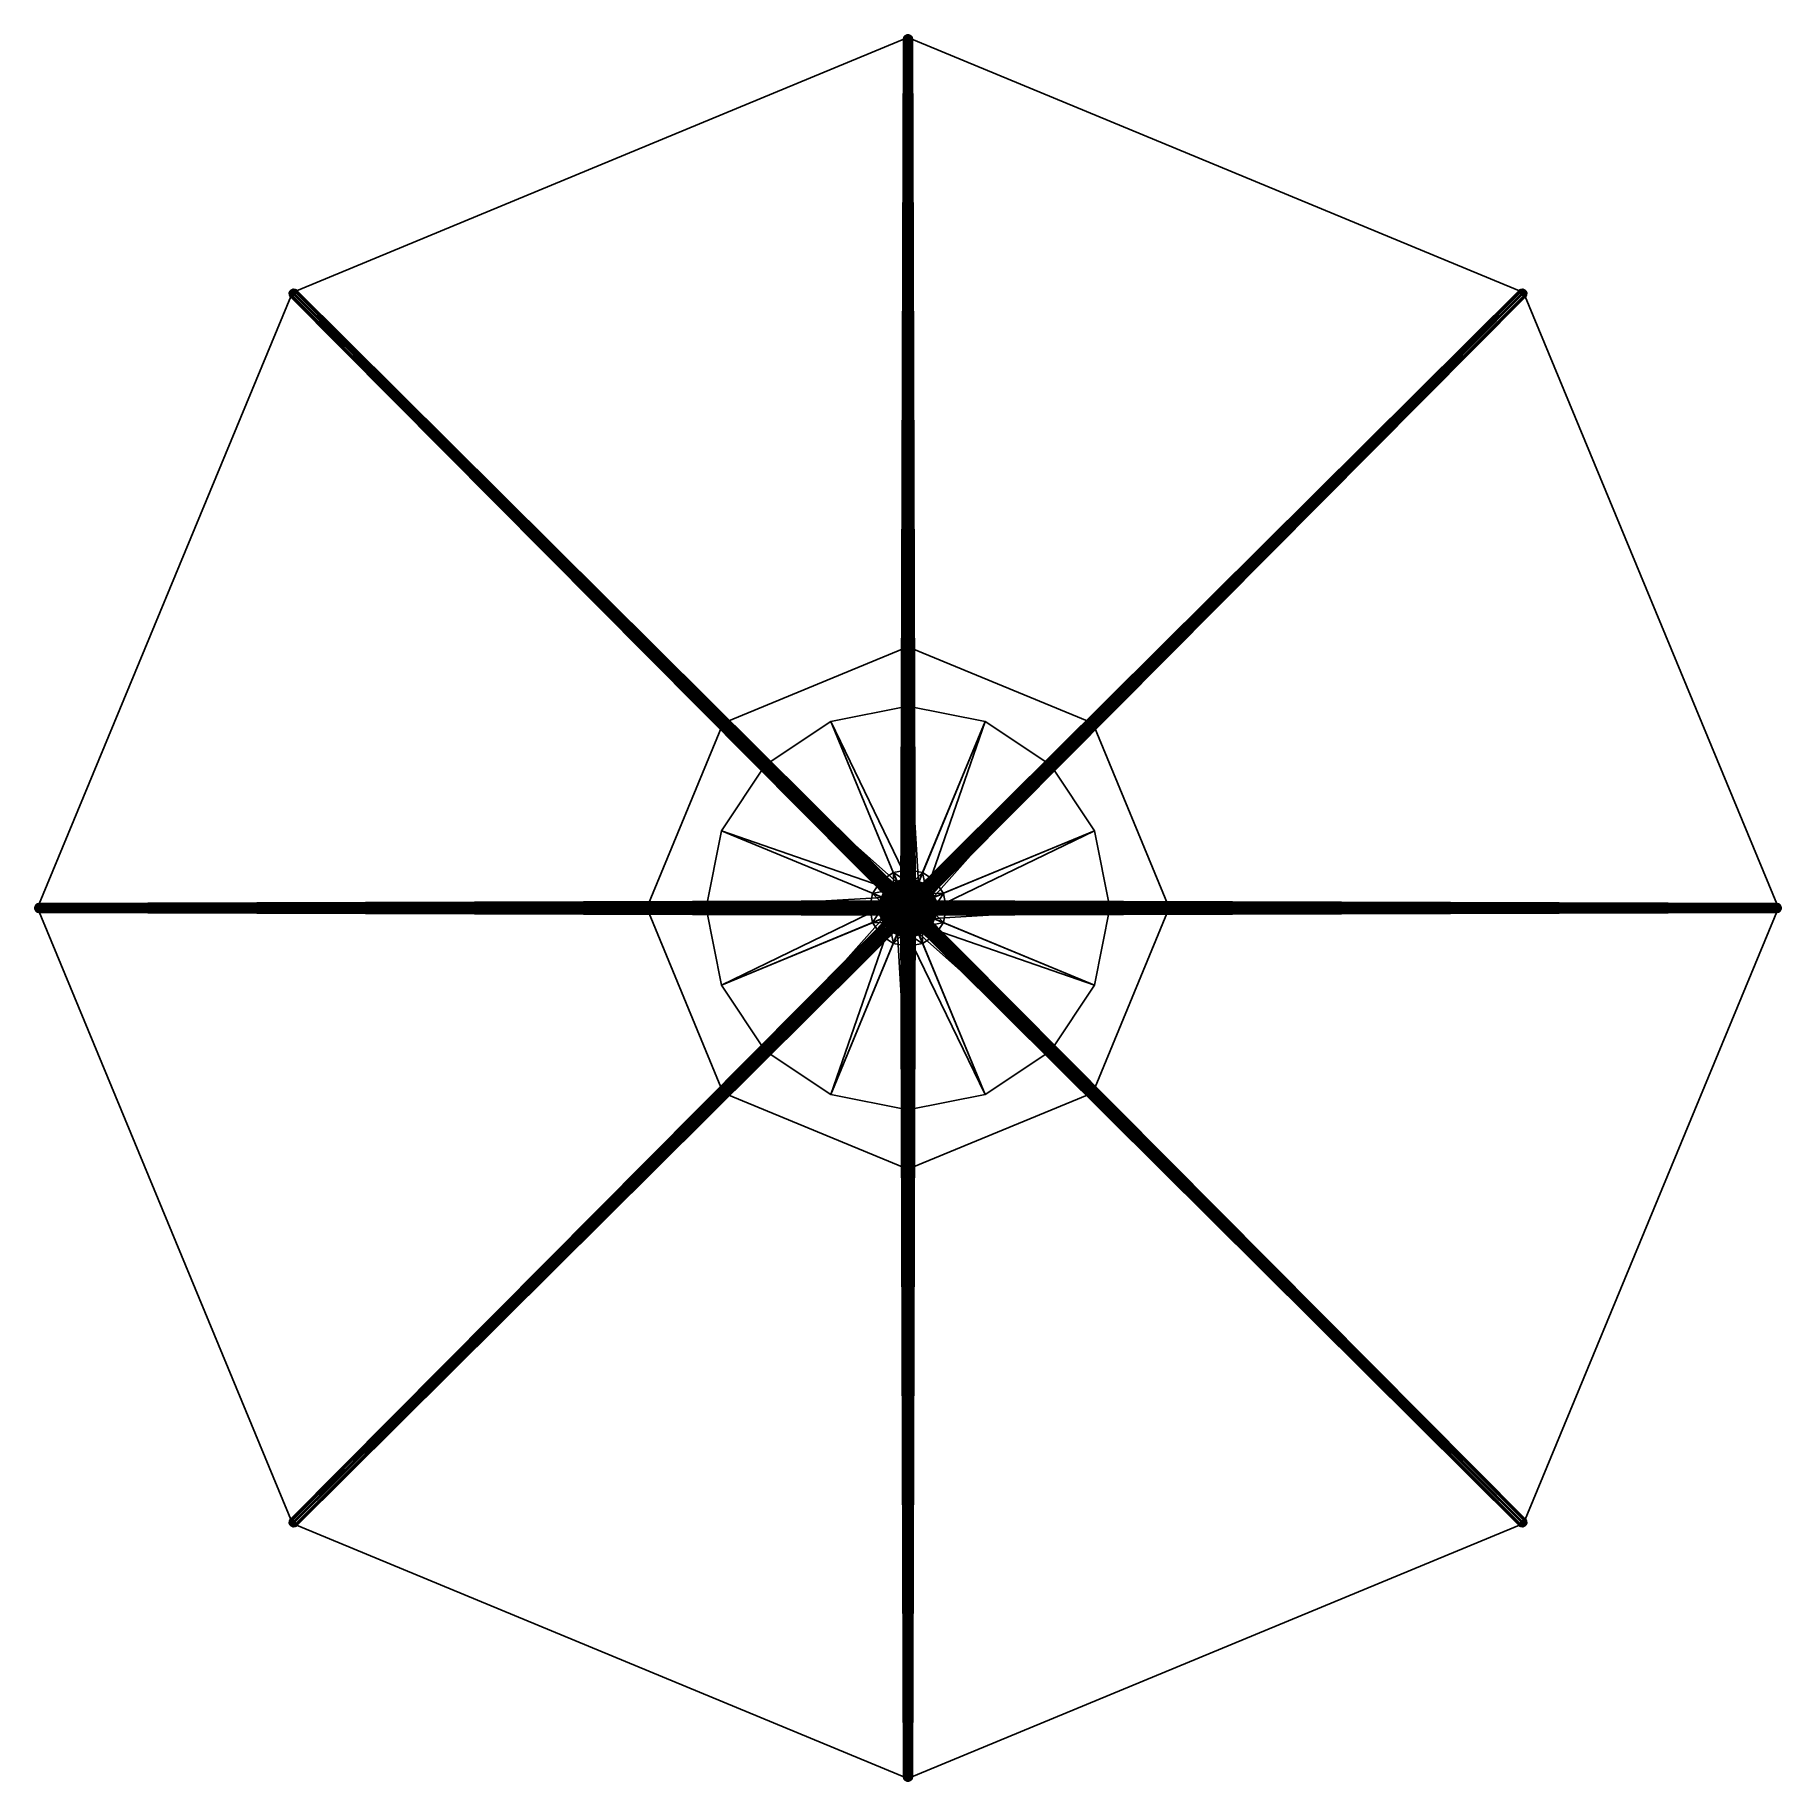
# Model space of a CAD drawing. Header units: inches. Extents: x -43.3 to 52.6, y -40.5 to 55.4.
import ezdxf

# ---------------------------------------------------------------- set-up
doc = ezdxf.new("R2010")
doc.units = ezdxf.units.IN
doc.header["$MEASUREMENT"] = 0
doc.layers.get('0').update_dxf_attribs({"color": 196, "true_color": 0x390888})

msp = doc.modelspace()

# ---------------------------------------------------------------- meshes
at = {"color": 7, "true_color": 0xffffff}
mesh = msp.add_polyface(dxfattribs=at)
corners = [(18.997, 7.462, 99.974), (14.794, 17.609, 99.974), (4.646, 21.812, 99.974), (-5.501, 17.609, 99.974), (-9.704, 7.462, 99.974), (-5.501, -2.686, 99.974), (4.646, -6.889, 99.974), (14.794, -2.686, 99.974), (18.997, 7.462, 99.985), (14.794, 17.609, 99.985), (4.646, 21.812, 99.985), (-5.501, 17.609, 99.985), (-9.704, 7.462, 99.985), (-5.501, -2.686, 99.985), (4.646, -6.889, 99.985), (14.794, -2.686, 99.985), (4.646, 7.462, 89.099), (4.646, 7.462, 104.812), (4.646, 7.462, 104.812), (4.646, 7.462, 104.8), (4.646, 7.462, 104.8), (52.481, 7.462, 87.846), (38.471, 41.286, 87.846), (4.646, 55.296, 87.846), (-29.178, 41.286, 87.846), (-43.188, 7.462, 87.846), (-29.178, -26.363, 87.846), (4.646, -40.373, 87.846), (38.471, -26.363, 87.846), (52.481, 7.462, 87.885), (38.471, 41.286, 87.885), (4.646, 55.296, 87.885), (-29.178, 41.286, 87.885), (-43.188, 7.462, 87.885), (-29.178, -26.363, 87.885), (4.646, -40.373, 87.885), (38.471, -26.363, 87.885), (4.646, 7.462, 53.963), (4.646, 7.462, 103.975), (4.646, 7.462, 103.975), (4.646, 7.462, 103.936), (4.646, 7.462, 103.936)]
mesh.append_faces([[corners[k] for k in face] for face in [(0, 1, 9, 0), (9, 8, 0, 9), (1, 2, 10, 1), (10, 9, 1, 10), (2, 3, 11, 2), (11, 10, 2, 11), (3, 4, 12, 3), (12, 11, 3, 12), (4, 5, 13, 4), (13, 12, 4, 13), (5, 6, 14, 5), (14, 13, 5, 14), (6, 7, 15, 6), (15, 14, 6, 15), (7, 0, 8, 7), (8, 15, 7, 8), (3, 19, 20, 3), (20, 4, 3, 20), (9, 17, 18, 9), (18, 8, 9, 18), (17, 14, 15, 17), (15, 18, 17, 15), (6, 5, 20, 6), (20, 19, 6, 20), (21, 22, 30, 21), (30, 29, 21, 30), (22, 23, 31, 22), (31, 30, 22, 31), (23, 24, 32, 23), (32, 31, 23, 32), (24, 25, 33, 24), (33, 32, 24, 33), (25, 26, 34, 25), (34, 33, 25, 34), (26, 27, 35, 26), (35, 34, 26, 35), (27, 28, 36, 27), (36, 35, 27, 36), (28, 21, 29, 28), (29, 36, 28, 29), (24, 40, 41, 24), (41, 25, 24, 41), (30, 38, 39, 30), (39, 29, 30, 39), (38, 35, 36, 38), (36, 39, 38, 36), (27, 26, 41, 27), (41, 40, 27, 41)]], dxfattribs={"vtx2": -1, "vtx3": -1, "color": 7})
mesh.append_faces([[corners[k] for k in face] for face in [(9, 10, 17, 9), (12, 13, 17, 12), (11, 12, 17, 11), (17, 13, 14, 17), (15, 8, 18, 15), (17, 10, 11, 17), (1, 0, 19, 1), (0, 7, 19, 0), (5, 4, 20, 5), (19, 3, 2, 19), (2, 1, 19, 2), (19, 7, 6, 19), (30, 31, 38, 30), (33, 34, 38, 33), (32, 33, 38, 32), (38, 34, 35, 38), (36, 29, 39, 36), (38, 31, 32, 38), (22, 21, 40, 22), (21, 28, 40, 21), (26, 25, 41, 26), (40, 24, 23, 40), (23, 22, 40, 23), (40, 28, 27, 40)]], dxfattribs={"vtx3": -1, "color": 7})
at = {"color": 254, "true_color": 0xe4e4e4}
mesh = msp.add_polyface(dxfattribs=at)
corners = [(5.013, 7.652, 103.568), (-28.943, 41.408, 87.611), (-28.974, 41.417, 87.693), (4.965, 7.666, 103.696), (-29.022, 41.403, 87.764), (4.89, 7.644, 103.808), (-29.082, 41.368, 87.818), (4.796, 7.59, 103.891), (-29.147, 41.317, 87.846), (4.695, 7.51, 103.936), (-29.209, 41.255, 87.846), (4.598, 7.413, 103.936), (-29.26, 41.19, 87.818), (4.518, 7.312, 103.891), (-29.295, 41.13, 87.764), (4.464, 7.218, 103.808), (-29.309, 41.082, 87.693), (4.442, 7.143, 103.696), (-29.3, 41.052, 87.611), (4.456, 7.095, 103.568), (-29.27, 41.043, 87.529), (4.503, 7.082, 103.441), (-29.221, 41.057, 87.458), (4.578, 7.103, 103.329), (-29.161, 41.091, 87.404), (4.672, 7.157, 103.245), (-29.096, 41.143, 87.376), (4.774, 7.238, 103.201), (-29.035, 41.204, 87.376), (4.87, 7.334, 103.201), (-28.983, 41.269, 87.404), (4.951, 7.436, 103.245), (-28.948, 41.33, 87.458), (5.005, 7.53, 103.329), (-28.935, 41.378, 87.529), (5.026, 7.605, 103.441), (-7.065, 19.533, 97.462), (-7.129, 19.53, 97.393), (-7.202, 19.502, 97.341), (-7.277, 19.452, 97.314), (-7.344, 19.385, 97.314), (-7.394, 19.31, 97.341), (-7.422, 19.237, 97.393), (-7.425, 19.173, 97.462), (-7.402, 19.127, 97.541), (-7.292, 19.106, 97.689), (-7.218, 19.134, 97.74), (-7.144, 19.185, 97.767), (-7.077, 19.252, 97.767), (-7.026, 19.326, 97.74), (-6.998, 19.4, 97.689), (-6.995, 19.464, 97.619), (-7.018, 19.51, 97.541), (4.578, 7.213, 103.201), (4.603, 55.137, 87.376), (4.69, 55.137, 87.376), (4.603, 22.995, 97.314), (4.515, 22.978, 97.341), (4.442, 22.946, 97.393), (4.395, 22.903, 97.462), (4.379, 22.854, 97.541), (4.395, 22.805, 97.619), (4.442, 22.761, 97.689), (4.786, 22.978, 97.341), (4.515, 22.729, 97.74), (4.603, 22.712, 97.767), (4.786, 22.729, 97.74)]
mesh.append_faces([[corners[k] for k in face] for face in [(38, 40, 42, 38), (42, 44, 45, 42), (38, 42, 45, 38), (45, 47, 49, 45), (38, 45, 49, 38), (36, 38, 49, 36), (36, 49, 51, 36), (58, 60, 62, 58), (63, 58, 62, 63), (62, 65, 66, 62)]], dxfattribs={"vtx0": -1, "vtx1": -1, "vtx2": -1, "vtx3": -1, "color": 254})
mesh.append_faces([[corners[k] for k in face] for face in [(52, 36, 51, 52)]], dxfattribs={"vtx1": -1, "vtx3": -1, "color": 254})
mesh.append_faces([[corners[k] for k in face] for face in [(0, 1, 2, 0), (2, 3, 0, 2), (3, 2, 4, 3), (4, 5, 3, 4), (5, 4, 6, 5), (6, 7, 5, 6), (7, 6, 8, 7), (8, 9, 7, 8), (9, 8, 10, 9), (10, 11, 9, 10), (11, 10, 12, 11), (12, 13, 11, 12), (13, 12, 14, 13), (14, 15, 13, 14), (15, 14, 16, 15), (16, 17, 15, 16), (17, 16, 18, 17), (18, 19, 17, 18), (19, 18, 20, 19), (20, 21, 19, 20), (21, 20, 22, 21), (22, 23, 21, 22), (23, 22, 24, 23), (24, 25, 23, 24), (25, 24, 26, 25), (26, 27, 25, 26), (27, 26, 28, 27), (28, 29, 27, 28), (29, 28, 30, 29), (30, 31, 29, 30), (31, 30, 32, 31), (32, 33, 31, 32), (33, 32, 34, 33), (34, 35, 33, 34), (35, 34, 1, 35), (1, 0, 35, 1), (36, 37, 38, 36), (38, 39, 40, 38), (40, 41, 42, 40), (42, 43, 44, 42), (45, 46, 47, 45), (47, 48, 49, 47), (49, 50, 51, 49), (53, 54, 55, 53), (56, 57, 58, 56), (58, 59, 60, 58), (60, 61, 62, 60), (62, 64, 65, 62)]], dxfattribs={"vtx2": -1, "vtx3": -1, "color": 254})
mesh = msp.add_polyface(dxfattribs=at)
corners = [(-28.935, 41.378, 87.529), (-28.948, 41.33, 87.458), (-28.983, 41.269, 87.404), (-29.035, 41.204, 87.376), (-29.096, 41.143, 87.376), (-29.221, 41.057, 87.458), (-29.082, 41.368, 87.818), (-29.022, 41.403, 87.764), (-28.974, 41.417, 87.693), (-28.943, 41.408, 87.611), (-29.025, 41.374, 87.45), (-29.055, 41.321, 87.403), (-29.132, 41.358, 87.428), (-29.013, 41.416, 87.513), (-29.11, 41.397, 87.463), (-29.021, 41.442, 87.585), (-29.101, 41.428, 87.51), (-29.048, 41.45, 87.657), (-29.107, 41.448, 87.563), (-29.034, 41.205, 87.376), (-29.096, 41.143, 87.376), (-29.155, 41.21, 87.378), (-28.983, 41.27, 87.405), (-29.1, 41.264, 87.378), (-28.948, 41.33, 87.458), (-28.935, 41.378, 87.53), (-28.944, 41.408, 87.612), (-28.974, 41.417, 87.694), (-29.022, 41.402, 87.765), (-29.09, 41.438, 87.72), (-29.083, 41.368, 87.818), (4.45, 7.447, 103.891), (4.52, 55.287, 87.818), (4.453, 55.269, 87.764), (4.345, 7.418, 103.808), (4.41, 55.244, 87.693), (4.277, 7.381, 103.696), (4.395, 55.217, 87.611), (4.253, 7.337, 103.568), (4.41, 55.189, 87.529), (4.277, 7.294, 103.441), (4.453, 55.165, 87.458), (4.345, 7.256, 103.329), (4.52, 55.147, 87.404), (4.45, 7.228, 103.245), (4.438, 55.32, 87.655), (4.476, 55.341, 87.719), (4.52, 55.394, 87.662), (4.492, 55.378, 87.615), (4.425, 55.296, 87.583), (4.482, 55.36, 87.562), (4.439, 55.271, 87.512), (4.492, 55.342, 87.509), (4.477, 55.25, 87.449), (4.521, 55.326, 87.462), (4.453, 55.268, 87.764), (4.52, 55.287, 87.817), (4.535, 55.357, 87.766), (4.409, 55.244, 87.692), (4.395, 55.217, 87.61), (4.41, 55.189, 87.529), (4.454, 55.165, 87.457), (4.521, 55.147, 87.404)]
mesh.append_faces([[corners[k] for k in face] for face in [(2, 4, 5, 2), (0, 2, 6, 0), (0, 6, 8, 0), (41, 37, 33, 41)]], dxfattribs={"vtx0": -1, "vtx1": -1, "vtx2": -1, "vtx3": -1, "color": 254})
mesh.append_faces([[corners[k] for k in face] for face in [(9, 0, 8, 9)]], dxfattribs={"vtx1": -1, "vtx3": -1, "color": 254})
mesh.append_faces([[corners[k] for k in face] for face in [(0, 1, 2, 0), (2, 3, 4, 2), (6, 7, 8, 6), (10, 11, 12, 10), (13, 10, 14, 13), (15, 13, 16, 15), (17, 15, 18, 17), (19, 20, 21, 19), (22, 19, 23, 22), (23, 11, 22, 23), (24, 22, 11, 24), (11, 10, 24, 11), (25, 24, 10, 25), (10, 13, 25, 10), (26, 25, 13, 26), (13, 15, 26, 13), (27, 26, 15, 27), (15, 17, 27, 15), (28, 27, 17, 28), (17, 29, 28, 17), (30, 28, 29, 30), (31, 32, 33, 31), (33, 34, 31, 33), (34, 33, 35, 34), (35, 36, 34, 35), (36, 35, 37, 36), (37, 38, 36, 37), (38, 37, 39, 38), (39, 40, 38, 39), (40, 39, 41, 40), (41, 42, 40, 41), (42, 41, 43, 42), (43, 44, 42, 43), (41, 39, 37, 41), (37, 35, 33, 37), (45, 46, 47, 45), (47, 48, 45, 47), (49, 45, 48, 49), (48, 50, 49, 48), (51, 49, 50, 51), (50, 52, 51, 50), (53, 51, 52, 53), (52, 54, 53, 52), (55, 56, 57, 55), (57, 46, 55, 57), (58, 55, 46, 58), (46, 45, 58, 46), (59, 58, 45, 59), (45, 49, 59, 45), (60, 59, 49, 60), (49, 51, 60, 49), (61, 60, 51, 61), (51, 53, 61, 51), (62, 61, 53, 62)]], dxfattribs={"vtx2": -1, "vtx3": -1, "color": 254})
mesh = msp.add_polyface(dxfattribs=at)
corners = [(5.04, 7.337, 103.568), (4.898, 55.217, 87.611), (4.883, 55.244, 87.693), (5.016, 7.381, 103.696), (4.84, 55.269, 87.764), (4.948, 7.418, 103.808), (4.772, 55.287, 87.818), (4.883, 55.189, 87.529), (4.84, 55.165, 87.458), (4.772, 55.147, 87.404), (4.868, 55.296, 87.585), (4.855, 55.272, 87.513), (4.801, 55.343, 87.51), (4.854, 55.32, 87.657), (4.811, 55.361, 87.563), (4.884, 55.19, 87.53), (4.84, 55.165, 87.458), (4.817, 55.251, 87.45), (4.898, 55.217, 87.612), (4.883, 55.245, 87.694), (4.839, 55.269, 87.765), (38.267, 41.417, 87.693), (38.236, 41.408, 87.611), (4.28, 7.652, 103.568), (38.315, 41.403, 87.764), (4.328, 7.666, 103.696), (38.375, 41.368, 87.818), (4.403, 7.644, 103.808), (38.44, 41.317, 87.846), (4.497, 7.59, 103.891), (38.502, 41.255, 87.846), (4.598, 7.51, 103.936), (38.553, 41.19, 87.818), (4.695, 7.413, 103.936), (38.588, 41.13, 87.764), (4.775, 7.312, 103.891), (38.602, 41.082, 87.693), (4.829, 7.218, 103.808), (38.593, 41.052, 87.611), (4.851, 7.143, 103.696), (38.562, 41.043, 87.529), (4.837, 7.095, 103.568), (38.514, 41.057, 87.458), (4.79, 7.082, 103.441), (38.454, 41.091, 87.404), (4.715, 7.103, 103.329), (38.389, 41.143, 87.376), (4.621, 7.157, 103.245), (38.327, 41.204, 87.376), (4.519, 7.238, 103.201), (38.276, 41.269, 87.404), (4.423, 7.334, 103.201), (38.241, 41.33, 87.458), (4.342, 7.436, 103.245), (38.228, 41.378, 87.529), (4.288, 7.53, 103.329), (4.267, 7.605, 103.441), (38.306, 41.416, 87.513), (38.394, 41.428, 87.51), (38.403, 41.397, 87.463), (38.318, 41.374, 87.45), (38.314, 41.442, 87.585), (38.4, 41.448, 87.563), (38.341, 41.45, 87.657), (38.276, 41.27, 87.405), (38.348, 41.321, 87.403), (38.393, 41.264, 87.378), (38.327, 41.205, 87.376), (38.241, 41.33, 87.458), (38.228, 41.378, 87.53), (38.237, 41.408, 87.612), (38.267, 41.417, 87.694), (38.315, 41.402, 87.765), (38.383, 41.438, 87.72), (38.376, 41.368, 87.818)]
mesh.append_faces([[corners[k] for k in face] for face in [(7, 6, 2, 7), (26, 50, 54, 26), (21, 26, 54, 21)]], dxfattribs={"vtx0": -1, "vtx1": -1, "vtx2": -1, "vtx3": -1, "color": 254})
mesh.append_faces([[corners[k] for k in face] for face in [(1, 7, 2, 1), (22, 21, 54, 22)]], dxfattribs={"vtx1": -1, "vtx3": -1, "color": 254})
mesh.append_faces([[corners[k] for k in face] for face in [(0, 1, 2, 0), (2, 3, 0, 2), (3, 2, 4, 3), (4, 5, 3, 4), (5, 4, 6, 5), (7, 8, 9, 7), (10, 11, 12, 10), (13, 10, 14, 13), (15, 16, 17, 15), (17, 11, 15, 17), (18, 15, 11, 18), (11, 10, 18, 11), (19, 18, 10, 19), (10, 13, 19, 10), (20, 19, 13, 20), (21, 22, 23, 21), (24, 21, 25, 24), (26, 24, 27, 26), (28, 26, 29, 28), (30, 28, 31, 30), (32, 30, 33, 32), (34, 32, 35, 34), (36, 34, 37, 36), (38, 36, 39, 38), (40, 38, 41, 40), (42, 40, 43, 42), (44, 42, 45, 44), (46, 44, 47, 46), (48, 46, 49, 48), (50, 48, 51, 50), (52, 50, 53, 52), (54, 52, 55, 54), (22, 54, 56, 22), (21, 24, 26, 21), (46, 48, 50, 46), (50, 52, 54, 50), (57, 58, 59, 57), (59, 60, 57, 59), (61, 62, 58, 61), (58, 57, 61, 58), (62, 61, 63, 62), (64, 65, 66, 64), (66, 67, 64, 66), (68, 60, 65, 68), (65, 64, 68, 65), (69, 57, 60, 69), (60, 68, 69, 60), (70, 61, 57, 70), (57, 69, 70, 57), (71, 63, 61, 71), (61, 70, 71, 61), (72, 73, 63, 72), (63, 71, 72, 63), (73, 72, 74, 73)]], dxfattribs={"vtx2": -1, "vtx3": -1, "color": 254})
mesh = msp.add_polyface(dxfattribs=at)
corners = [(8.892, 17.711, -0.022), (8.892, 17.711, 1.872), (12.491, 15.307, 1.872), (4.646, 18.556, -0.022), (4.646, 18.556, 1.872), (4.69, 55.137, 87.376), (4.715, 7.213, 103.201), (4.578, 7.213, 103.201), (4.772, 55.147, 87.404), (4.843, 7.228, 103.245), (4.84, 55.165, 87.458), (4.948, 7.256, 103.329), (4.883, 55.189, 87.529), (5.016, 7.294, 103.441), (4.898, 55.217, 87.611), (5.04, 7.337, 103.568), (4.905, 22.903, 97.462), (4.858, 22.946, 97.393), (4.786, 22.978, 97.341), (4.697, 22.995, 97.314), (4.603, 22.995, 97.314), (4.442, 22.946, 97.393), (4.603, 22.712, 97.767), (4.697, 22.712, 97.767), (4.786, 22.729, 97.74), (4.442, 22.761, 97.689), (4.858, 22.761, 97.689), (4.905, 22.805, 97.619), (4.921, 22.854, 97.541), (4.28, 7.652, 103.568), (4.328, 7.666, 103.696), (38.267, 41.417, 87.693), (4.403, 7.644, 103.808), (38.315, 41.403, 87.764), (4.497, 7.59, 103.891), (38.375, 41.368, 87.818), (4.267, 7.605, 103.441), (38.236, 41.408, 87.611), (16.178, 19.432, 97.619), (16.201, 19.478, 97.541), (4.393, 7.67, 87.118), (16.181, 19.368, 97.689), (4.37, 7.624, 87.197), (16.209, 19.294, 97.74), (4.372, 7.56, 87.266), (16.26, 19.22, 97.767), (4.401, 7.486, 87.318), (16.326, 19.153, 97.767), (4.451, 7.411, 87.345), (16.401, 19.103, 97.74), (4.518, 7.345, 87.345), (16.475, 19.074, 97.689), (4.593, 7.294, 87.318), (16.538, 19.071, 97.619), (4.666, 7.266, 87.266), (16.585, 19.095, 97.541), (4.73, 7.263, 87.197), (16.608, 19.141, 97.462), (4.776, 7.286, 87.118), (16.605, 19.205, 97.393), (4.8, 7.333, 87.04), (16.577, 19.278, 97.341), (4.797, 7.396, 86.97), (16.526, 19.353, 97.314), (4.768, 7.47, 86.919), (16.46, 19.42, 97.314), (4.718, 7.545, 86.892), (16.385, 19.47, 97.341), (4.651, 7.611, 86.892), (16.311, 19.499, 97.393), (4.577, 7.662, 86.919), (16.247, 19.501, 97.462), (4.503, 7.69, 86.97), (4.439, 7.693, 87.04)]
mesh.append_faces([[corners[k] for k in face] for face in [(18, 20, 21, 18), (18, 25, 24, 18), (16, 18, 24, 16), (16, 24, 27, 16), (43, 47, 51, 43), (51, 55, 59, 51), (59, 63, 67, 59), (51, 59, 67, 51), (43, 51, 67, 43), (43, 67, 71, 43), (38, 43, 71, 38)]], dxfattribs={"vtx0": -1, "vtx1": -1, "vtx2": -1, "vtx3": -1, "color": 254})
mesh.append_faces([[corners[k] for k in face] for face in [(28, 16, 27, 28), (39, 38, 71, 39)]], dxfattribs={"vtx1": -1, "vtx3": -1, "color": 254})
mesh.append_faces([[corners[k] for k in face] for face in [(0, 1, 2, 0), (3, 4, 1, 3), (1, 0, 3, 1), (5, 6, 7, 5), (6, 5, 8, 6), (8, 9, 6, 8), (9, 8, 10, 9), (10, 11, 9, 10), (11, 10, 12, 11), (12, 13, 11, 12), (13, 12, 14, 13), (14, 15, 13, 14), (16, 17, 18, 16), (18, 19, 20, 18), (22, 23, 24, 22), (24, 26, 27, 24), (29, 30, 31, 29), (30, 32, 33, 30), (32, 34, 35, 32), (36, 29, 37, 36), (38, 39, 40, 38), (41, 38, 42, 41), (43, 41, 44, 43), (45, 43, 46, 45), (47, 45, 48, 47), (49, 47, 50, 49), (51, 49, 52, 51), (53, 51, 54, 53), (55, 53, 56, 55), (57, 55, 58, 57), (59, 57, 60, 59), (61, 59, 62, 61), (63, 61, 64, 63), (65, 63, 66, 65), (67, 65, 68, 67), (69, 67, 70, 69), (71, 69, 72, 71), (39, 71, 73, 39), (38, 41, 43, 38), (43, 45, 47, 43), (47, 49, 51, 47), (51, 53, 55, 51), (55, 57, 59, 55), (59, 61, 63, 59), (63, 65, 67, 63), (67, 69, 71, 67)]], dxfattribs={"vtx2": -1, "vtx3": -1, "color": 254})
mesh = msp.add_polyface(dxfattribs=at)
corners = [(4.603, 55.296, 87.846), (4.578, 7.462, 103.936), (4.715, 7.462, 103.936), (4.52, 55.287, 87.818), (4.45, 7.447, 103.891), (4.45, 7.228, 103.245), (4.52, 55.147, 87.404), (4.603, 55.137, 87.376), (4.578, 7.213, 103.201), (4.453, 55.165, 87.458), (4.772, 55.147, 87.404), (4.453, 55.269, 87.764), (4.772, 55.287, 87.818), (4.646, 55.417, 87.543), (4.631, 55.43, 87.63), (4.661, 55.43, 87.63), (4.602, 55.427, 87.62), (4.579, 55.42, 87.601), (4.564, 55.412, 87.576), (4.559, 55.402, 87.548), (4.564, 55.393, 87.52), (4.58, 55.384, 87.495), (4.603, 55.378, 87.476), (4.632, 55.375, 87.467), (4.662, 55.375, 87.467), (4.617, 55.412, 87.716), (4.674, 55.412, 87.716), (4.564, 55.406, 87.697), (4.52, 55.394, 87.662), (4.492, 55.378, 87.615), (4.482, 55.36, 87.562), (4.492, 55.342, 87.509), (4.521, 55.326, 87.462), (4.565, 55.315, 87.427), (4.619, 55.309, 87.409), (4.676, 55.309, 87.409), (4.607, 55.366, 87.791), (4.684, 55.366, 87.791), (4.535, 55.357, 87.766), (4.476, 55.341, 87.719), (4.537, 55.234, 87.402), (4.477, 55.25, 87.449), (4.609, 55.226, 87.378), (4.686, 55.226, 87.378), (4.602, 55.296, 87.846), (4.689, 55.296, 87.846), (4.52, 55.287, 87.817), (4.521, 55.147, 87.404), (4.604, 55.137, 87.376), (4.691, 55.138, 87.376)]
mesh.append_faces([[corners[k] for k in face] for face in [(10, 9, 11, 10), (11, 0, 12, 11)]], dxfattribs={"vtx0": -1, "vtx1": -1, "vtx2": -1, "vtx3": -1, "color": 254})
mesh.append_faces([[corners[k] for k in face] for face in [(0, 1, 2, 0), (1, 0, 3, 1), (3, 4, 1, 3), (5, 6, 7, 5), (7, 8, 5, 7), (7, 6, 9, 7), (11, 3, 0, 11), (25, 26, 15, 25), (15, 14, 25, 15), (27, 25, 14, 27), (14, 16, 27, 14), (28, 27, 16, 28), (16, 17, 28, 16), (29, 28, 17, 29), (17, 18, 29, 17), (30, 29, 18, 30), (18, 19, 30, 18), (31, 30, 19, 31), (19, 20, 31, 19), (32, 31, 20, 32), (20, 21, 32, 20), (33, 32, 21, 33), (21, 22, 33, 21), (34, 33, 22, 34), (22, 23, 34, 22), (23, 24, 35, 23), (36, 37, 26, 36), (26, 25, 36, 26), (38, 36, 25, 38), (25, 27, 38, 25), (39, 38, 27, 39), (27, 28, 39, 27), (40, 41, 32, 40), (32, 33, 40, 32), (42, 40, 33, 42), (33, 34, 42, 33), (43, 42, 34, 43), (34, 35, 43, 34), (44, 45, 37, 44), (37, 36, 44, 37), (46, 44, 36, 46), (36, 38, 46, 36), (41, 40, 47, 41), (48, 47, 40, 48), (40, 42, 48, 40), (49, 48, 42, 49), (42, 43, 49, 42)]], dxfattribs={"vtx2": -1, "vtx3": -1, "color": 254})
mesh.append_faces([[corners[k] for k in face] for face in [(13, 14, 15, 13), (13, 16, 14, 13), (13, 17, 16, 13), (13, 18, 17, 13), (13, 19, 18, 13), (13, 20, 19, 13), (13, 21, 20, 13), (13, 22, 21, 13), (13, 23, 22, 13), (13, 24, 23, 13)]], dxfattribs={"vtx3": -1, "color": 254})
mesh = msp.add_polyface(dxfattribs=at)
corners = [(4.772, 55.287, 87.818), (4.843, 7.447, 103.891), (4.948, 7.418, 103.808), (4.69, 55.296, 87.846), (4.715, 7.462, 103.936), (4.603, 55.296, 87.846), (4.772, 55.147, 87.404), (4.69, 55.137, 87.376), (4.603, 55.137, 87.376), (4.453, 55.165, 87.458), (4.453, 55.269, 87.764), (4.883, 55.189, 87.529), (4.84, 55.269, 87.764), (4.883, 55.244, 87.693), (4.646, 55.417, 87.543), (4.691, 55.378, 87.477), (4.662, 55.375, 87.467), (4.714, 55.385, 87.495), (4.729, 55.393, 87.52), (4.734, 55.403, 87.549), (4.729, 55.412, 87.577), (4.713, 55.421, 87.602), (4.69, 55.427, 87.62), (4.661, 55.43, 87.63), (4.676, 55.309, 87.409), (4.619, 55.309, 87.409), (4.632, 55.375, 87.467), (4.729, 55.315, 87.428), (4.773, 55.327, 87.463), (4.801, 55.343, 87.51), (4.811, 55.361, 87.563), (4.801, 55.379, 87.616), (4.772, 55.394, 87.663), (4.728, 55.406, 87.698), (4.674, 55.412, 87.716), (4.758, 55.235, 87.403), (4.686, 55.226, 87.378), (4.817, 55.251, 87.45), (4.855, 55.272, 87.513), (4.868, 55.296, 87.585), (4.854, 55.32, 87.657), (4.816, 55.342, 87.72), (4.756, 55.358, 87.766), (4.684, 55.366, 87.791), (4.773, 55.147, 87.405), (4.691, 55.138, 87.376), (4.84, 55.165, 87.458), (4.839, 55.269, 87.765), (4.772, 55.287, 87.818), (4.689, 55.296, 87.846)]
mesh.append_faces([[corners[k] for k in face] for face in [(6, 8, 9, 6), (6, 10, 0, 6), (11, 6, 0, 11)]], dxfattribs={"vtx0": -1, "vtx1": -1, "vtx2": -1, "vtx3": -1, "color": 254})
mesh.append_faces([[corners[k] for k in face] for face in [(0, 1, 2, 0), (1, 0, 3, 1), (3, 4, 1, 3), (4, 3, 5, 4), (6, 7, 8, 6), (5, 3, 0, 5), (0, 12, 13, 0), (24, 25, 26, 24), (27, 24, 16, 27), (16, 15, 27, 16), (28, 27, 15, 28), (15, 17, 28, 15), (29, 28, 17, 29), (17, 18, 29, 17), (30, 29, 18, 30), (18, 19, 30, 18), (31, 30, 19, 31), (19, 20, 31, 19), (32, 31, 20, 32), (20, 21, 32, 20), (33, 32, 21, 33), (21, 22, 33, 21), (34, 33, 22, 34), (22, 23, 34, 22), (35, 36, 24, 35), (24, 27, 35, 24), (37, 35, 27, 37), (27, 28, 37, 27), (38, 37, 28, 38), (28, 29, 38, 28), (29, 30, 39, 29), (30, 31, 40, 30), (41, 40, 31, 41), (31, 32, 41, 31), (42, 41, 32, 42), (32, 33, 42, 32), (43, 42, 33, 43), (33, 34, 43, 33), (44, 45, 36, 44), (36, 35, 44, 36), (46, 44, 35, 46), (35, 37, 46, 35), (40, 41, 47, 40), (48, 47, 41, 48), (41, 42, 48, 41), (49, 48, 42, 49), (42, 43, 49, 42)]], dxfattribs={"vtx2": -1, "vtx3": -1, "color": 254})
mesh.append_faces([[corners[k] for k in face] for face in [(14, 15, 16, 14), (14, 17, 15, 14), (14, 18, 17, 14), (14, 19, 18, 14), (14, 20, 19, 14), (14, 21, 20, 14), (14, 22, 21, 14), (14, 23, 22, 14)]], dxfattribs={"vtx3": -1, "color": 254})
mesh = msp.add_polyface(dxfattribs=at)
corners = [(-29.096, 41.143, 87.376), (-29.161, 41.091, 87.404), (-29.221, 41.057, 87.458), (-29.27, 41.043, 87.529), (-29.3, 41.052, 87.611), (-29.309, 41.082, 87.693), (-29.295, 41.13, 87.764), (-28.983, 41.269, 87.404), (-29.26, 41.19, 87.818), (-29.209, 41.255, 87.846), (-29.147, 41.317, 87.846), (-29.082, 41.368, 87.818), (-29.336, 41.266, 87.662), (-29.314, 41.305, 87.697), (-29.301, 41.347, 87.62), (-29.345, 41.234, 87.615), (-29.313, 41.326, 87.601), (-29.318, 41.309, 87.576), (-29.339, 41.215, 87.562), (-29.315, 41.299, 87.548), (-29.319, 41.209, 87.509), (-29.304, 41.296, 87.52), (-29.288, 41.218, 87.462), (-29.287, 41.301, 87.495), (-29.249, 41.241, 87.427), (-29.266, 41.313, 87.476), (-29.206, 41.275, 87.409), (-29.244, 41.331, 87.467), (-29.3, 41.25, 87.766), (-29.255, 41.307, 87.791), (-29.28, 41.347, 87.716), (-29.33, 41.197, 87.719), (-29.342, 41.155, 87.655), (-29.334, 41.129, 87.583), (-29.307, 41.121, 87.512), (-29.265, 41.134, 87.449), (-29.212, 41.164, 87.402), (-29.155, 41.21, 87.378), (-29.1, 41.264, 87.378), (-29.166, 41.315, 87.409), (-29.055, 41.321, 87.403), (-29.209, 41.254, 87.846), (-29.148, 41.316, 87.846), (-29.2, 41.362, 87.791), (-29.261, 41.189, 87.817), (-29.295, 41.129, 87.764), (-29.308, 41.081, 87.692), (-29.299, 41.051, 87.61), (-29.269, 41.043, 87.529), (-29.221, 41.057, 87.457), (-29.161, 41.092, 87.404), (-29.096, 41.143, 87.376), (-29.034, 41.205, 87.376)]
mesh.append_faces([[corners[k] for k in face] for face in [(2, 4, 6, 2), (7, 2, 6, 7), (6, 9, 11, 6), (7, 6, 11, 7)]], dxfattribs={"vtx0": -1, "vtx1": -1, "vtx2": -1, "vtx3": -1, "color": 254})
mesh.append_faces([[corners[k] for k in face] for face in [(0, 1, 2, 0), (2, 3, 4, 2), (4, 5, 6, 4), (6, 8, 9, 6), (9, 10, 11, 9), (12, 13, 14, 12), (15, 12, 16, 15), (16, 17, 15, 16), (18, 15, 17, 18), (17, 19, 18, 17), (20, 18, 19, 20), (19, 21, 20, 19), (22, 20, 21, 22), (21, 23, 22, 21), (24, 22, 23, 24), (23, 25, 24, 23), (26, 24, 25, 26), (25, 27, 26, 25), (28, 29, 30, 28), (31, 28, 13, 31), (13, 12, 31, 13), (32, 31, 12, 32), (12, 15, 32, 12), (33, 32, 15, 33), (15, 18, 33, 15), (34, 33, 18, 34), (18, 20, 34, 18), (35, 34, 20, 35), (20, 22, 35, 20), (36, 35, 22, 36), (22, 24, 36, 22), (37, 36, 24, 37), (24, 26, 37, 24), (38, 37, 26, 38), (26, 39, 38, 26), (40, 38, 39, 40), (41, 42, 43, 41), (44, 41, 29, 44), (29, 28, 44, 29), (45, 44, 28, 45), (28, 31, 45, 28), (46, 45, 31, 46), (31, 32, 46, 31), (47, 46, 32, 47), (32, 33, 47, 32), (48, 47, 33, 48), (33, 34, 48, 33), (49, 48, 34, 49), (34, 35, 49, 34), (50, 49, 35, 50), (35, 36, 50, 35), (51, 50, 36, 51), (36, 37, 51, 36), (37, 38, 52, 37)]], dxfattribs={"vtx2": -1, "vtx3": -1, "color": 254})
mesh = msp.add_polyface(dxfattribs=at)
corners = [(-29.263, 41.371, 87.543), (-29.283, 41.369, 87.63), (-29.262, 41.391, 87.63), (-29.301, 41.347, 87.62), (-29.313, 41.326, 87.601), (-29.318, 41.309, 87.576), (-29.315, 41.299, 87.548), (-29.304, 41.296, 87.52), (-29.287, 41.301, 87.495), (-29.266, 41.313, 87.476), (-29.244, 41.331, 87.467), (-29.222, 41.352, 87.467), (-29.205, 41.375, 87.477), (-29.193, 41.396, 87.495), (-29.188, 41.412, 87.52), (-29.191, 41.423, 87.549), (-29.202, 41.426, 87.577), (-29.218, 41.421, 87.602), (-29.239, 41.409, 87.62), (-29.28, 41.347, 87.716), (-29.24, 41.388, 87.716), (-29.314, 41.305, 87.697), (-29.336, 41.266, 87.662), (-29.166, 41.315, 87.409), (-29.206, 41.275, 87.409), (-29.132, 41.358, 87.428), (-29.11, 41.397, 87.463), (-29.101, 41.428, 87.51), (-29.107, 41.448, 87.563), (-29.127, 41.453, 87.616), (-29.158, 41.444, 87.663), (-29.198, 41.421, 87.698), (-29.255, 41.307, 87.791), (-29.2, 41.362, 87.791), (-29.3, 41.25, 87.766), (-29.055, 41.321, 87.403), (-29.025, 41.374, 87.45), (-29.013, 41.416, 87.513), (-29.021, 41.442, 87.585), (-29.048, 41.45, 87.657), (-29.09, 41.438, 87.72), (-29.143, 41.407, 87.766), (-29.209, 41.254, 87.846), (-29.083, 41.368, 87.818), (-29.148, 41.316, 87.846)]
mesh.append_faces([[corners[k] for k in face] for face in [(19, 20, 2, 19), (2, 1, 19, 2), (21, 19, 1, 21), (1, 3, 21, 1), (3, 4, 22, 3), (23, 24, 10, 23), (10, 11, 23, 10), (25, 23, 11, 25), (11, 12, 25, 11), (26, 25, 12, 26), (12, 13, 26, 12), (27, 26, 13, 27), (13, 14, 27, 13), (28, 27, 14, 28), (14, 15, 28, 14), (29, 28, 15, 29), (15, 16, 29, 15), (30, 29, 16, 30), (16, 17, 30, 16), (31, 30, 17, 31), (17, 18, 31, 17), (20, 31, 18, 20), (18, 2, 20, 18), (32, 33, 20, 32), (20, 19, 32, 20), (19, 21, 34, 19), (23, 25, 35, 23), (25, 26, 36, 25), (26, 27, 37, 26), (27, 28, 38, 27), (28, 29, 39, 28), (40, 39, 29, 40), (29, 30, 40, 29), (41, 40, 30, 41), (30, 31, 41, 30), (33, 41, 31, 33), (31, 20, 33, 31), (33, 32, 42, 33), (40, 41, 43, 40), (44, 43, 41, 44), (41, 33, 44, 41)]], dxfattribs={"vtx2": -1, "vtx3": -1, "color": 254})
mesh.append_faces([[corners[k] for k in face] for face in [(0, 1, 2, 0), (0, 3, 1, 0), (0, 4, 3, 0), (0, 5, 4, 0), (0, 6, 5, 0), (0, 7, 6, 0), (0, 8, 7, 0), (0, 9, 8, 0), (0, 10, 9, 0), (0, 11, 10, 0), (0, 12, 11, 0), (0, 13, 12, 0), (0, 14, 13, 0), (0, 15, 14, 0), (0, 16, 15, 0), (0, 17, 16, 0), (0, 18, 17, 0), (0, 2, 18, 0)]], dxfattribs={"vtx3": -1, "color": 254})
mesh = msp.add_polyface(dxfattribs=at)
corners = [(14.896, 11.707, -0.022), (14.896, 11.707, 1.872), (15.741, 7.462, 1.872), (12.491, 15.307, 1.872), (5.703, 8.518, 1.872), (6.027, 8.033, 1.872), (12.491, 15.307, -0.022), (4.646, 7.462, -0.022), (8.892, 17.711, 1.872), (5.218, 8.842, 1.872), (8.892, 17.711, -0.022), (4.646, 7.462, -0.022), (4.646, 18.556, 1.872), (4.646, 8.955, 1.872), (4.646, 7.462, -0.022), (4.646, 18.556, -0.022), (4.921, 6.154, 87.118), (4.921, 22.854, 97.541), (4.905, 22.805, 97.619), (4.905, 6.105, 87.197), (4.858, 22.761, 97.689), (4.858, 6.062, 87.266), (4.786, 22.729, 97.74), (4.786, 6.03, 87.318), (4.697, 22.712, 97.767), (4.697, 6.013, 87.345), (4.603, 22.712, 97.767), (4.697, 22.995, 97.314), (4.697, 6.296, 86.892), (4.603, 6.296, 86.892), (4.786, 22.978, 97.341), (4.786, 6.279, 86.919), (4.858, 22.946, 97.393), (4.858, 6.246, 86.97), (4.905, 22.903, 97.462), (4.905, 6.203, 87.04), (4.497, 7.59, 103.891), (4.598, 7.51, 103.936), (38.44, 41.317, 87.846), (4.695, 7.413, 103.936), (38.502, 41.255, 87.846), (4.775, 7.312, 103.891), (38.553, 41.19, 87.818), (4.829, 7.218, 103.808), (38.588, 41.13, 87.764), (4.851, 7.143, 103.696), (38.602, 41.082, 87.693), (4.837, 7.095, 103.568), (38.593, 41.052, 87.611), (4.79, 7.082, 103.441), (38.562, 41.043, 87.529), (4.715, 7.103, 103.329), (38.514, 41.057, 87.458), (4.621, 7.157, 103.245), (38.454, 41.091, 87.404), (4.519, 7.238, 103.201), (38.389, 41.143, 87.376), (4.423, 7.334, 103.201), (38.327, 41.204, 87.376), (4.342, 7.436, 103.245), (38.276, 41.269, 87.404), (4.288, 7.53, 103.329), (38.241, 41.33, 87.458), (4.267, 7.605, 103.441), (38.228, 41.378, 87.529), (4.393, 7.67, 87.118), (4.37, 7.624, 87.197), (16.178, 19.432, 97.619), (4.372, 7.56, 87.266), (16.181, 19.368, 97.689), (4.401, 7.486, 87.318), (16.209, 19.294, 97.74), (4.451, 7.411, 87.345), (16.26, 19.22, 97.767), (4.518, 7.345, 87.345), (16.326, 19.153, 97.767), (4.797, 7.396, 86.97), (4.768, 7.47, 86.919), (16.577, 19.278, 97.341), (4.718, 7.545, 86.892), (16.526, 19.353, 97.314), (4.651, 7.611, 86.892), (16.46, 19.42, 97.314), (4.577, 7.662, 86.919), (16.385, 19.47, 97.341), (4.503, 7.69, 86.97), (16.311, 19.499, 97.393), (4.439, 7.693, 87.04), (16.247, 19.501, 97.462), (16.201, 19.478, 97.541)]
mesh.append_faces([[corners[k] for k in face] for face in [(0, 1, 2, 0), (3, 4, 5, 3), (5, 1, 3, 5), (6, 3, 1, 6), (1, 0, 6, 1), (7, 6, 0, 7), (8, 9, 4, 8), (4, 3, 8, 4), (3, 6, 10, 3), (11, 10, 6, 11), (6, 7, 11, 6), (12, 13, 9, 12), (9, 8, 12, 9), (14, 15, 10, 14), (10, 11, 14, 10), (16, 17, 18, 16), (18, 19, 16, 18), (19, 18, 20, 19), (20, 21, 19, 20), (21, 20, 22, 21), (22, 23, 21, 22), (23, 22, 24, 23), (24, 25, 23, 24), (25, 24, 26, 25), (27, 28, 29, 27), (28, 27, 30, 28), (30, 31, 28, 30), (31, 30, 32, 31), (32, 33, 31, 32), (33, 32, 34, 33), (34, 35, 33, 34), (35, 34, 17, 35), (17, 16, 35, 17), (36, 37, 38, 36), (37, 39, 40, 37), (39, 41, 42, 39), (41, 43, 44, 41), (43, 45, 46, 43), (45, 47, 48, 45), (47, 49, 50, 47), (49, 51, 52, 49), (51, 53, 54, 51), (53, 55, 56, 53), (55, 57, 58, 55), (57, 59, 60, 57), (59, 61, 62, 59), (61, 63, 64, 61), (65, 66, 67, 65), (66, 68, 69, 66), (68, 70, 71, 68), (70, 72, 73, 70), (72, 74, 75, 72), (76, 77, 78, 76), (77, 79, 80, 77), (79, 81, 82, 79), (81, 83, 84, 81), (83, 85, 86, 83), (85, 87, 88, 85), (87, 65, 89, 87)]], dxfattribs={"vtx2": -1, "vtx3": -1, "color": 254})
mesh = msp.add_polyface(dxfattribs=at)
corners = [(38.502, 41.255, 87.846), (38.553, 41.19, 87.818), (38.588, 41.13, 87.764), (38.375, 41.368, 87.818), (38.602, 41.082, 87.693), (38.593, 41.052, 87.611), (38.562, 41.043, 87.529), (38.514, 41.057, 87.458), (38.454, 41.091, 87.404), (38.389, 41.143, 87.376), (38.276, 41.269, 87.404), (38.629, 41.266, 87.662), (38.606, 41.326, 87.601), (38.594, 41.347, 87.62), (38.638, 41.234, 87.615), (38.611, 41.309, 87.576), (38.632, 41.215, 87.562), (38.608, 41.299, 87.548), (38.612, 41.209, 87.509), (38.597, 41.296, 87.52), (38.581, 41.218, 87.462), (38.58, 41.301, 87.495), (38.541, 41.241, 87.427), (38.559, 41.313, 87.476), (38.499, 41.275, 87.409), (38.537, 41.331, 87.467), (38.593, 41.25, 87.766), (38.607, 41.305, 87.697), (38.573, 41.347, 87.716), (38.623, 41.197, 87.719), (38.635, 41.155, 87.655), (38.627, 41.129, 87.583), (38.6, 41.121, 87.512), (38.558, 41.134, 87.449), (38.505, 41.164, 87.402), (38.448, 41.21, 87.378), (38.393, 41.264, 87.378), (38.459, 41.315, 87.409), (38.348, 41.321, 87.403), (38.502, 41.254, 87.846), (38.548, 41.307, 87.791), (38.493, 41.362, 87.791), (38.554, 41.189, 87.817), (38.588, 41.129, 87.764), (38.601, 41.081, 87.692), (38.592, 41.051, 87.61), (38.562, 41.043, 87.529), (38.514, 41.057, 87.457), (38.453, 41.092, 87.404), (38.389, 41.143, 87.376), (38.327, 41.205, 87.376)]
mesh.append_faces([[corners[k] for k in face] for face in [(3, 0, 2, 3), (2, 5, 7, 2), (7, 9, 10, 7), (2, 7, 10, 2), (3, 2, 10, 3)]], dxfattribs={"vtx0": -1, "vtx1": -1, "vtx2": -1, "vtx3": -1, "color": 254})
mesh.append_faces([[corners[k] for k in face] for face in [(0, 1, 2, 0), (2, 4, 5, 2), (5, 6, 7, 5), (7, 8, 9, 7), (11, 12, 13, 11), (14, 15, 12, 14), (12, 11, 14, 12), (16, 17, 15, 16), (15, 14, 16, 15), (18, 19, 17, 18), (17, 16, 18, 17), (20, 21, 19, 20), (19, 18, 20, 19), (22, 23, 21, 22), (21, 20, 22, 21), (24, 25, 23, 24), (23, 22, 24, 23), (26, 27, 28, 26), (29, 11, 27, 29), (27, 26, 29, 27), (30, 14, 11, 30), (11, 29, 30, 11), (31, 16, 14, 31), (14, 30, 31, 14), (32, 18, 16, 32), (16, 31, 32, 16), (33, 20, 18, 33), (18, 32, 33, 18), (34, 22, 20, 34), (20, 33, 34, 20), (35, 24, 22, 35), (22, 34, 35, 22), (36, 37, 24, 36), (24, 35, 36, 24), (37, 36, 38, 37), (39, 40, 41, 39), (42, 26, 40, 42), (40, 39, 42, 40), (43, 29, 26, 43), (26, 42, 43, 26), (44, 30, 29, 44), (29, 43, 44, 29), (45, 31, 30, 45), (30, 44, 45, 30), (46, 32, 31, 46), (31, 45, 46, 31), (47, 33, 32, 47), (32, 46, 47, 32), (48, 34, 33, 48), (33, 47, 48, 33), (49, 35, 34, 49), (34, 48, 49, 34), (50, 36, 35, 50), (35, 49, 50, 35)]], dxfattribs={"vtx2": -1, "vtx3": -1, "color": 254})
mesh = msp.add_polyface(dxfattribs=at)
corners = [(38.375, 41.368, 87.818), (38.44, 41.317, 87.846), (38.502, 41.255, 87.846), (38.556, 41.371, 87.543), (38.555, 41.391, 87.63), (38.576, 41.369, 87.63), (38.594, 41.347, 87.62), (38.606, 41.326, 87.601), (38.611, 41.309, 87.576), (38.608, 41.299, 87.548), (38.597, 41.296, 87.52), (38.58, 41.301, 87.495), (38.559, 41.313, 87.476), (38.537, 41.331, 87.467), (38.515, 41.352, 87.467), (38.498, 41.375, 87.477), (38.486, 41.396, 87.495), (38.481, 41.412, 87.52), (38.484, 41.423, 87.549), (38.495, 41.426, 87.577), (38.511, 41.421, 87.602), (38.532, 41.409, 87.62), (38.573, 41.347, 87.716), (38.533, 41.388, 87.716), (38.607, 41.305, 87.697), (38.629, 41.266, 87.662), (38.459, 41.315, 87.409), (38.499, 41.275, 87.409), (38.425, 41.358, 87.428), (38.403, 41.397, 87.463), (38.394, 41.428, 87.51), (38.4, 41.448, 87.563), (38.42, 41.453, 87.616), (38.451, 41.444, 87.663), (38.491, 41.421, 87.698), (38.548, 41.307, 87.791), (38.493, 41.362, 87.791), (38.593, 41.25, 87.766), (38.348, 41.321, 87.403), (38.318, 41.374, 87.45), (38.341, 41.45, 87.657), (38.383, 41.438, 87.72), (38.436, 41.407, 87.766), (38.441, 41.316, 87.846), (38.502, 41.254, 87.846), (38.376, 41.368, 87.818)]
mesh.append_faces([[corners[k] for k in face] for face in [(0, 1, 2, 0), (22, 5, 4, 22), (4, 23, 22, 4), (24, 6, 5, 24), (5, 22, 24, 5), (6, 24, 25, 6), (26, 14, 13, 26), (13, 27, 26, 13), (28, 15, 14, 28), (14, 26, 28, 14), (29, 16, 15, 29), (15, 28, 29, 15), (30, 17, 16, 30), (16, 29, 30, 16), (31, 18, 17, 31), (17, 30, 31, 17), (32, 19, 18, 32), (18, 31, 32, 18), (33, 20, 19, 33), (19, 32, 33, 19), (34, 21, 20, 34), (20, 33, 34, 20), (23, 4, 21, 23), (21, 34, 23, 21), (35, 22, 23, 35), (23, 36, 35, 23), (22, 35, 37, 22), (38, 28, 26, 38), (39, 29, 28, 39), (28, 38, 39, 28), (40, 32, 31, 40), (41, 33, 32, 41), (32, 40, 41, 32), (42, 34, 33, 42), (33, 41, 42, 33), (36, 23, 34, 36), (34, 42, 36, 34), (36, 43, 44, 36), (45, 42, 41, 45), (43, 36, 42, 43), (42, 45, 43, 42)]], dxfattribs={"vtx2": -1, "vtx3": -1, "color": 254})
mesh.append_faces([[corners[k] for k in face] for face in [(3, 4, 5, 3), (3, 5, 6, 3), (3, 6, 7, 3), (3, 7, 8, 3), (3, 8, 9, 3), (3, 9, 10, 3), (3, 10, 11, 3), (3, 11, 12, 3), (3, 12, 13, 3), (3, 13, 14, 3), (3, 14, 15, 3), (3, 15, 16, 3), (3, 16, 17, 3), (3, 17, 18, 3), (3, 18, 19, 3), (3, 19, 20, 3), (3, 20, 21, 3), (3, 21, 4, 3)]], dxfattribs={"vtx3": -1, "color": 254})
mesh = msp.add_polyface(dxfattribs=at)
corners = [(0.401, 17.711, 1.872), (4.075, 8.842, 1.872), (4.646, 8.955, 1.872), (4.646, 18.556, 1.872), (0.401, 17.711, -0.022), (4.646, 18.556, -0.022), (-3.198, 15.307, -0.022), (-3.198, 15.307, 1.872), (-5.603, 11.707, -0.022), (4.79, 7.702, 87.118), (-7.018, 19.51, 97.541), (-6.995, 19.464, 97.619), (4.813, 7.655, 87.197), (-6.998, 19.4, 97.689), (4.81, 7.592, 87.266), (-7.026, 19.326, 97.74), (4.782, 7.518, 87.318), (-7.077, 19.252, 97.767), (4.731, 7.443, 87.345), (-7.144, 19.185, 97.767), (4.665, 7.377, 87.345), (-7.218, 19.134, 97.74), (4.59, 7.326, 87.318), (-7.292, 19.106, 97.689), (4.516, 7.298, 87.266), (-7.402, 19.127, 97.541), (4.406, 7.318, 87.118), (4.453, 7.295, 87.197), (-7.425, 19.173, 97.462), (4.383, 7.364, 87.04), (-7.422, 19.237, 97.393), (4.386, 7.428, 86.97), (-7.394, 19.31, 97.341), (4.414, 7.502, 86.919), (-7.344, 19.385, 97.314), (4.465, 7.577, 86.892), (-7.277, 19.452, 97.314), (4.531, 7.643, 86.892), (-7.202, 19.502, 97.341), (4.606, 7.694, 86.919), (-7.129, 19.53, 97.393), (4.68, 7.722, 86.97), (-7.065, 19.533, 97.462), (4.744, 7.725, 87.04), (-7.356, 19.103, 97.619), (4.603, 22.712, 97.767), (4.603, 6.013, 87.345), (4.697, 6.013, 87.345), (4.515, 22.729, 97.74), (4.515, 6.03, 87.318), (4.442, 22.761, 97.689), (4.442, 6.062, 87.266), (4.395, 22.805, 97.619), (4.395, 6.105, 87.197), (4.379, 22.854, 97.541), (4.379, 6.154, 87.118), (4.395, 22.903, 97.462), (4.395, 6.203, 87.04), (4.442, 22.946, 97.393), (4.442, 6.246, 86.97), (4.515, 22.978, 97.341), (4.515, 6.279, 86.919), (4.603, 22.995, 97.314), (4.603, 6.296, 86.892), (4.697, 22.995, 97.314)]
mesh.append_faces([[corners[k] for k in face] for face in [(0, 1, 2, 0), (2, 3, 0, 2), (4, 0, 3, 4), (3, 5, 4, 3), (6, 7, 0, 6), (0, 4, 6, 0), (7, 6, 8, 7), (9, 10, 11, 9), (11, 12, 9, 11), (12, 11, 13, 12), (13, 14, 12, 13), (14, 13, 15, 14), (15, 16, 14, 15), (16, 15, 17, 16), (17, 18, 16, 17), (18, 17, 19, 18), (19, 20, 18, 19), (20, 19, 21, 20), (21, 22, 20, 21), (22, 21, 23, 22), (23, 24, 22, 23), (25, 26, 27, 25), (26, 25, 28, 26), (28, 29, 26, 28), (29, 28, 30, 29), (30, 31, 29, 30), (31, 30, 32, 31), (32, 33, 31, 32), (33, 32, 34, 33), (34, 35, 33, 34), (35, 34, 36, 35), (36, 37, 35, 36), (37, 36, 38, 37), (38, 39, 37, 38), (39, 38, 40, 39), (40, 41, 39, 40), (41, 40, 42, 41), (42, 43, 41, 42), (43, 42, 10, 43), (10, 9, 43, 10), (25, 44, 23, 25), (45, 46, 47, 45), (46, 45, 48, 46), (48, 49, 46, 48), (49, 48, 50, 49), (50, 51, 49, 50), (51, 50, 52, 51), (52, 53, 51, 52), (53, 52, 54, 53), (54, 55, 53, 54), (55, 54, 56, 55), (56, 57, 55, 56), (57, 56, 58, 57), (58, 59, 57, 58), (59, 58, 60, 59), (60, 61, 59, 60), (61, 60, 62, 61), (62, 63, 61, 62), (63, 62, 64, 63)]], dxfattribs={"vtx2": -1, "vtx3": -1, "color": 254})
mesh = msp.add_polyface(dxfattribs=at)
corners = [(14.896, 11.707, 1.872), (6.027, 8.033, 1.872), (6.14, 7.462, 1.872), (14.896, 11.707, -0.022), (4.646, 7.462, -0.022), (4.646, 7.462, -0.022), (5.451, 9.405, 81.258), (5.188, 8.769, 87.118), (5.647, 8.462, 87.118), (4.646, 9.565, 81.258), (5.083, 8.516, 81.258), (4.646, 8.603, 81.258), (5.218, 8.842, 12.106), (5.218, 8.842, 1.872), (4.646, 8.955, 1.872), (4.518, 7.345, 87.345), (4.593, 7.294, 87.318), (16.401, 19.103, 97.74), (4.666, 7.266, 87.266), (16.475, 19.074, 97.689), (4.73, 7.263, 87.197), (16.538, 19.071, 97.619), (4.776, 7.286, 87.118), (16.585, 19.095, 97.541), (4.8, 7.333, 87.04), (16.608, 19.141, 97.462), (4.797, 7.396, 86.97), (16.605, 19.205, 97.393), (5.029, 8.891, 106.841), (5.016, 8.84, 106.968), (5.135, 8.803, 106.968), (4.903, 8.919, 106.841), (5.167, 8.891, 106.71), (5.153, 8.852, 106.841), (5.272, 8.803, 106.841), (5.04, 8.931, 106.71), (4.911, 8.96, 106.71), (5.177, 8.919, 106.576), (5.289, 8.84, 106.71), (5.302, 8.867, 106.576), (5.048, 8.96, 106.576), (4.916, 8.989, 106.576), (5.309, 8.883, 106.439), (5.422, 8.805, 106.576), (5.183, 8.936, 106.439), (5.053, 8.977, 106.439), (4.919, 9.007, 106.439), (5.312, 8.889, 106.302), (5.431, 8.82, 106.439), (5.185, 8.941, 106.302), (5.054, 8.983, 106.302), (4.92, 9.012, 106.302), (5.309, 8.883, 106.165), (5.434, 8.825, 106.302), (5.183, 8.936, 106.165), (5.053, 8.977, 106.165), (4.919, 9.007, 106.165), (5.302, 8.867, 106.029), (5.431, 8.82, 106.165), (5.177, 8.919, 106.029), (5.048, 8.96, 106.029), (4.916, 8.989, 106.029), (5.167, 8.891, 105.895), (5.289, 8.84, 105.895), (5.04, 8.931, 105.895), (4.911, 8.96, 105.895), (5.153, 8.852, 105.764), (5.029, 8.891, 105.764), (4.903, 8.919, 105.764), (5.016, 8.84, 105.637), (4.894, 8.867, 105.637)]
mesh.append_faces([[corners[k] for k in face] for face in [(0, 1, 2, 0), (3, 4, 5, 3), (6, 7, 8, 6), (7, 6, 9, 7), (6, 10, 11, 6), (12, 13, 14, 12), (15, 16, 17, 15), (16, 18, 19, 16), (18, 20, 21, 18), (20, 22, 23, 20), (22, 24, 25, 22), (24, 26, 27, 24), (28, 29, 30, 28), (29, 28, 31, 29), (32, 33, 34, 32), (35, 28, 33, 35), (33, 32, 35, 33), (28, 35, 36, 28), (37, 32, 38, 37), (38, 39, 37, 38), (40, 35, 32, 40), (32, 37, 40, 32), (35, 40, 41, 35), (42, 39, 43, 42), (44, 37, 39, 44), (39, 42, 44, 39), (45, 40, 37, 45), (37, 44, 45, 37), (40, 45, 46, 40), (47, 42, 48, 47), (49, 44, 42, 49), (42, 47, 49, 42), (50, 45, 44, 50), (44, 49, 50, 44), (45, 50, 51, 45), (52, 47, 53, 52), (54, 49, 47, 54), (47, 52, 54, 47), (55, 50, 49, 55), (49, 54, 55, 49), (56, 51, 50, 56), (50, 55, 56, 50), (57, 52, 58, 57), (59, 54, 52, 59), (52, 57, 59, 52), (60, 55, 54, 60), (54, 59, 60, 54), (55, 60, 61, 55), (62, 59, 57, 62), (57, 63, 62, 57), (64, 60, 59, 64), (59, 62, 64, 59), (60, 64, 65, 60), (66, 62, 63, 66), (67, 64, 62, 67), (62, 66, 67, 62), (64, 67, 68, 64), (69, 67, 66, 69), (67, 69, 70, 67)]], dxfattribs={"vtx2": -1, "vtx3": -1, "color": 254})
mesh = msp.add_polyface(dxfattribs=at)
corners = [(3.842, 9.405, 81.258), (4.105, 8.769, 87.118), (4.646, 8.877, 87.118), (4.21, 8.516, 81.258), (4.646, 9.565, 81.258), (4.075, 8.842, 1.872), (4.075, 8.842, 12.106), (4.646, 8.955, 12.106), (4.646, 7.462, -0.022), (0.401, 17.711, -0.022), (4.646, 18.556, -0.022), (3.159, 8.949, 81.258), (3.839, 8.269, 81.258), (-3.198, 15.307, 1.872), (3.59, 8.518, 1.872), (0.401, 17.711, 1.872), (4.646, 7.462, -0.022), (-3.198, 15.307, -0.022), (-5.603, 11.707, 1.872), (3.266, 8.033, 1.872), (-5.603, 11.707, -0.022), (4.646, 7.462, -0.022), (-6.448, 7.462, -0.022), (4.646, 7.462, -0.022), (4.516, 7.298, 87.266), (-7.292, 19.106, 97.689), (-7.356, 19.103, 97.619), (4.453, 7.295, 87.197), (-7.402, 19.127, 97.541), (4.126, 8.891, 106.71), (4.14, 8.852, 106.841), (4.263, 8.891, 106.841), (4.253, 8.931, 106.71), (4.245, 8.96, 106.576), (4.382, 8.96, 106.71), (4.116, 8.919, 106.576), (3.991, 8.867, 106.576), (4.004, 8.84, 106.71), (4.24, 8.977, 106.439), (4.377, 8.989, 106.576), (4.11, 8.936, 106.439), (3.983, 8.883, 106.439), (3.862, 8.82, 106.439), (4.239, 8.983, 106.302), (4.374, 9.007, 106.439), (4.108, 8.941, 106.302), (3.981, 8.889, 106.302), (3.859, 8.825, 106.302), (4.24, 8.977, 106.165), (4.373, 9.012, 106.302), (4.11, 8.936, 106.165), (3.983, 8.883, 106.165), (3.862, 8.82, 106.165), (4.245, 8.96, 106.029), (4.374, 9.007, 106.165), (4.116, 8.919, 106.029), (3.991, 8.867, 106.029), (3.871, 8.805, 106.029), (4.126, 8.891, 105.895), (4.253, 8.931, 105.895), (4.004, 8.84, 105.895), (4.14, 8.852, 105.764), (4.263, 8.891, 105.764), (4.021, 8.803, 105.764)]
mesh.append_faces([[corners[k] for k in face] for face in [(0, 1, 2, 0), (3, 0, 4, 3), (5, 6, 7, 5), (8, 9, 10, 8), (1, 0, 11, 1), (0, 3, 12, 0), (13, 14, 5, 13), (5, 15, 13, 5), (16, 17, 9, 16), (9, 8, 16, 9), (18, 19, 14, 18), (14, 13, 18, 14), (20, 18, 13, 20), (21, 20, 17, 21), (17, 16, 21, 17), (18, 20, 22, 18), (20, 21, 23, 20), (24, 25, 26, 24), (26, 27, 24, 26), (27, 26, 28, 27), (29, 30, 31, 29), (31, 32, 29, 31), (33, 32, 34, 33), (35, 29, 32, 35), (32, 33, 35, 32), (36, 37, 29, 36), (29, 35, 36, 29), (38, 33, 39, 38), (40, 35, 33, 40), (33, 38, 40, 33), (41, 36, 35, 41), (35, 40, 41, 35), (36, 41, 42, 36), (43, 38, 44, 43), (45, 40, 38, 45), (38, 43, 45, 38), (46, 41, 40, 46), (40, 45, 46, 40), (41, 46, 47, 41), (48, 43, 49, 48), (50, 45, 43, 50), (43, 48, 50, 43), (51, 46, 45, 51), (45, 50, 51, 45), (46, 51, 52, 46), (53, 48, 54, 53), (55, 50, 48, 55), (48, 53, 55, 48), (56, 51, 50, 56), (50, 55, 56, 50), (51, 56, 57, 51), (58, 55, 53, 58), (53, 59, 58, 53), (60, 56, 55, 60), (55, 58, 60, 55), (61, 58, 59, 61), (59, 62, 61, 59), (58, 61, 63, 58)]], dxfattribs={"vtx2": -1, "vtx3": -1, "color": 254})
mesh = msp.add_polyface(dxfattribs=at)
corners = [(4.646, 8.877, 87.118), (4.646, 9.565, 81.258), (3.842, 9.405, 81.258), (4.646, 8.603, 81.258), (4.21, 8.516, 81.258), (4.646, 8.955, 12.106), (4.646, 8.955, 1.872), (4.075, 8.842, 1.872), (4.646, 18.556, -0.022), (4.646, 7.462, -0.022), (4.646, 7.462, -0.022), (4.518, 8.936, 106.841), (4.522, 8.883, 106.968), (4.646, 8.889, 106.968), (4.646, 8.941, 106.841), (4.39, 8.919, 106.841), (4.399, 8.867, 106.968), (4.263, 8.891, 106.841), (4.277, 8.84, 106.968), (4.514, 8.977, 106.71), (4.646, 8.983, 106.71), (4.382, 8.96, 106.71), (4.253, 8.931, 106.71), (4.511, 9.007, 106.576), (4.646, 9.012, 106.576), (4.377, 8.989, 106.576), (4.245, 8.96, 106.576), (4.51, 9.024, 106.439), (4.646, 9.03, 106.439), (4.374, 9.007, 106.439), (4.24, 8.977, 106.439), (4.509, 9.03, 106.302), (4.646, 9.036, 106.302), (4.373, 9.012, 106.302), (4.239, 8.983, 106.302), (4.51, 9.024, 106.165), (4.646, 9.03, 106.165), (4.374, 9.007, 106.165), (4.24, 8.977, 106.165), (4.511, 9.007, 106.029), (4.646, 9.012, 106.029), (4.377, 8.989, 106.029), (4.245, 8.96, 106.029), (4.514, 8.977, 105.895), (4.646, 8.983, 105.895), (4.382, 8.96, 105.895), (4.253, 8.931, 105.895), (4.518, 8.936, 105.764), (4.646, 8.941, 105.764), (4.39, 8.919, 105.764), (4.263, 8.891, 105.764), (4.522, 8.883, 105.637), (4.646, 8.889, 105.637), (4.399, 8.867, 105.637), (4.277, 8.84, 105.637)]
mesh.append_faces([[corners[k] for k in face] for face in [(0, 1, 2, 0), (1, 3, 4, 1), (5, 6, 7, 5), (8, 9, 10, 8), (11, 12, 13, 11), (13, 14, 11, 13), (15, 16, 12, 15), (12, 11, 15, 12), (17, 18, 16, 17), (16, 15, 17, 16), (19, 11, 14, 19), (14, 20, 19, 14), (21, 15, 11, 21), (11, 19, 21, 11), (22, 17, 15, 22), (15, 21, 22, 15), (23, 19, 20, 23), (20, 24, 23, 20), (25, 21, 19, 25), (19, 23, 25, 19), (21, 25, 26, 21), (27, 23, 24, 27), (24, 28, 27, 24), (29, 25, 23, 29), (23, 27, 29, 23), (25, 29, 30, 25), (31, 27, 28, 31), (28, 32, 31, 28), (33, 29, 27, 33), (27, 31, 33, 27), (29, 33, 34, 29), (35, 31, 32, 35), (32, 36, 35, 32), (37, 33, 31, 37), (31, 35, 37, 31), (33, 37, 38, 33), (39, 35, 36, 39), (36, 40, 39, 36), (41, 37, 35, 41), (35, 39, 41, 35), (37, 41, 42, 37), (43, 39, 40, 43), (40, 44, 43, 40), (45, 41, 39, 45), (39, 43, 45, 39), (46, 42, 41, 46), (41, 45, 46, 41), (47, 43, 44, 47), (44, 48, 47, 44), (49, 45, 43, 49), (43, 47, 49, 43), (50, 46, 45, 50), (45, 49, 50, 45), (51, 47, 48, 51), (48, 52, 51, 48), (53, 49, 47, 53), (47, 51, 53, 47), (54, 50, 49, 54), (49, 53, 54, 49)]], dxfattribs={"vtx2": -1, "vtx3": -1, "color": 254})
mesh = msp.add_polyface(dxfattribs=at)
corners = [(2.703, 8.267, 81.258), (3.339, 8.003, 87.118), (3.646, 8.462, 87.118), (3.159, 8.949, 81.258), (3.592, 7.899, 81.258), (3.839, 8.269, 81.258), (3.266, 8.033, 1.872), (-5.603, 11.707, 1.872), (-6.448, 7.462, 1.872), (-6.448, 7.462, -0.022), (4.646, 7.462, -0.022), (-5.603, 11.707, -0.022), (3.41, 8.175, 106.968), (3.465, 8.144, 107.09), (3.529, 8.244, 107.09), (3.434, 8.31, 106.841), (3.477, 8.28, 106.968), (3.553, 8.379, 106.968), (3.365, 8.202, 106.841), (3.4, 8.334, 106.71), (3.513, 8.413, 106.841), (3.481, 8.439, 106.71), (3.329, 8.222, 106.71), (3.268, 8.104, 106.71), (3.376, 8.351, 106.576), (3.458, 8.458, 106.576), (3.303, 8.237, 106.576), (3.241, 8.117, 106.576), (3.445, 8.47, 106.439), (3.55, 8.558, 106.576), (3.361, 8.361, 106.439), (3.288, 8.246, 106.439), (3.225, 8.125, 106.439), (3.44, 8.474, 106.302), (3.537, 8.571, 106.439), (3.356, 8.365, 106.302), (3.283, 8.249, 106.302), (3.219, 8.127, 106.302), (3.445, 8.47, 106.165), (3.533, 8.575, 106.302), (3.361, 8.361, 106.165), (3.288, 8.246, 106.165), (3.225, 8.125, 106.165), (3.458, 8.458, 106.029), (3.537, 8.571, 106.165), (3.376, 8.351, 106.029), (3.303, 8.237, 106.029), (3.241, 8.117, 106.029), (3.4, 8.334, 105.895), (3.481, 8.439, 105.895), (3.329, 8.222, 105.895), (3.268, 8.104, 105.895), (3.434, 8.31, 105.764), (3.365, 8.202, 105.764), (3.305, 8.087, 105.764), (3.477, 8.28, 105.637), (3.513, 8.413, 105.764), (3.41, 8.175, 105.637), (3.465, 8.144, 105.515)]
mesh.append_faces([[corners[k] for k in face] for face in [(0, 1, 2, 0), (2, 3, 0, 2), (4, 0, 3, 4), (3, 5, 4, 3), (6, 7, 8, 6), (9, 8, 7, 9), (10, 9, 11, 10), (12, 13, 14, 12), (15, 16, 17, 15), (18, 12, 16, 18), (16, 15, 18, 16), (19, 15, 20, 19), (20, 21, 19, 20), (22, 18, 15, 22), (15, 19, 22, 15), (18, 22, 23, 18), (24, 19, 21, 24), (21, 25, 24, 21), (26, 22, 19, 26), (19, 24, 26, 19), (22, 26, 27, 22), (28, 25, 29, 28), (30, 24, 25, 30), (25, 28, 30, 25), (31, 26, 24, 31), (24, 30, 31, 24), (26, 31, 32, 26), (33, 28, 34, 33), (35, 30, 28, 35), (28, 33, 35, 28), (36, 31, 30, 36), (30, 35, 36, 30), (31, 36, 37, 31), (38, 33, 39, 38), (40, 35, 33, 40), (33, 38, 40, 33), (41, 36, 35, 41), (35, 40, 41, 35), (36, 41, 42, 36), (43, 38, 44, 43), (45, 40, 38, 45), (38, 43, 45, 38), (46, 41, 40, 46), (40, 45, 46, 40), (41, 46, 47, 41), (48, 45, 43, 48), (43, 49, 48, 43), (50, 46, 45, 50), (45, 48, 50, 45), (46, 50, 51, 46), (52, 48, 49, 52), (53, 50, 48, 53), (48, 52, 53, 48), (50, 53, 54, 50), (55, 52, 56, 55), (57, 53, 52, 57), (52, 55, 57, 52), (58, 57, 55, 58)]], dxfattribs={"vtx2": -1, "vtx3": -1, "color": 254})
mesh = msp.add_polyface(dxfattribs=at)
corners = [(6.14, 7.462, 1.872), (15.741, 7.462, 1.872), (14.896, 11.707, 1.872), (15.741, 7.462, -0.022), (14.896, 11.707, -0.022), (4.646, 7.462, -0.022), (6.134, 8.949, 81.258), (5.647, 8.462, 87.118), (5.954, 8.003, 87.118), (6.59, 8.267, 81.258), (5.454, 8.269, 81.258), (5.701, 7.899, 81.258), (5.828, 8.144, 107.09), (5.883, 8.175, 106.968), (5.816, 8.28, 106.968), (5.859, 8.31, 106.841), (5.928, 8.202, 106.841), (5.78, 8.413, 106.841), (5.964, 8.222, 106.71), (5.988, 8.087, 106.841), (5.893, 8.334, 106.71), (5.812, 8.439, 106.71), (5.99, 8.237, 106.576), (6.025, 8.104, 106.71), (5.917, 8.351, 106.576), (5.835, 8.458, 106.576), (6.005, 8.246, 106.439), (6.052, 8.117, 106.576), (5.932, 8.361, 106.439), (5.848, 8.47, 106.439), (5.756, 8.571, 106.439), (6.01, 8.249, 106.302), (6.068, 8.125, 106.439), (5.936, 8.365, 106.302), (5.853, 8.474, 106.302), (5.76, 8.575, 106.302), (6.005, 8.246, 106.165), (6.074, 8.127, 106.302), (5.932, 8.361, 106.165), (5.848, 8.47, 106.165), (5.756, 8.571, 106.165), (5.99, 8.237, 106.029), (6.068, 8.125, 106.165), (5.917, 8.351, 106.029), (5.835, 8.458, 106.029), (5.743, 8.558, 106.029), (5.964, 8.222, 105.895), (6.052, 8.117, 106.029), (5.893, 8.334, 105.895), (5.812, 8.439, 105.895), (5.928, 8.202, 105.764), (6.025, 8.104, 105.895), (5.859, 8.31, 105.764), (5.78, 8.413, 105.764), (5.816, 8.28, 105.637), (5.883, 8.175, 105.637), (5.74, 8.379, 105.637), (5.828, 8.144, 105.515), (5.764, 8.244, 105.515)]
mesh.append_faces([[corners[k] for k in face] for face in [(0, 1, 2, 0), (1, 3, 4, 1), (5, 4, 3, 5), (6, 7, 8, 6), (8, 9, 6, 8), (10, 6, 9, 10), (9, 11, 10, 9), (12, 13, 14, 12), (15, 14, 13, 15), (13, 16, 15, 13), (14, 15, 17, 14), (18, 16, 19, 18), (20, 15, 16, 20), (16, 18, 20, 16), (21, 17, 15, 21), (15, 20, 21, 15), (22, 18, 23, 22), (24, 20, 18, 24), (18, 22, 24, 18), (25, 21, 20, 25), (20, 24, 25, 20), (26, 22, 27, 26), (28, 24, 22, 28), (22, 26, 28, 22), (29, 25, 24, 29), (24, 28, 29, 24), (25, 29, 30, 25), (31, 26, 32, 31), (33, 28, 26, 33), (26, 31, 33, 26), (34, 29, 28, 34), (28, 33, 34, 28), (29, 34, 35, 29), (36, 31, 37, 36), (38, 33, 31, 38), (31, 36, 38, 31), (39, 34, 33, 39), (33, 38, 39, 33), (34, 39, 40, 34), (41, 36, 42, 41), (43, 38, 36, 43), (36, 41, 43, 36), (44, 39, 38, 44), (38, 43, 44, 38), (39, 44, 45, 39), (46, 41, 47, 46), (48, 43, 41, 48), (41, 46, 48, 41), (49, 44, 43, 49), (43, 48, 49, 43), (50, 46, 51, 50), (52, 48, 46, 52), (46, 50, 52, 46), (53, 49, 48, 53), (48, 52, 53, 48), (54, 52, 50, 54), (50, 55, 54, 50), (52, 54, 56, 52), (55, 57, 58, 55)]], dxfattribs={"vtx2": -1, "vtx3": -1, "color": 254})
mesh = msp.add_polyface(dxfattribs=at)
corners = [(3.839, 8.269, 81.258), (3.159, 8.949, 81.258), (3.842, 9.405, 81.258), (3.59, 8.518, 1.872), (3.59, 8.518, 12.106), (4.075, 8.842, 12.106), (4.075, 8.842, 1.872), (3.828, 8.631, 106.968), (3.864, 8.579, 107.09), (3.965, 8.643, 107.09), (3.933, 8.698, 106.968), (3.907, 8.743, 106.841), (4.043, 8.755, 106.968), (3.798, 8.674, 106.841), (3.695, 8.595, 106.841), (3.729, 8.555, 106.968), (3.886, 8.779, 106.71), (4.021, 8.803, 106.841), (3.774, 8.708, 106.71), (3.669, 8.627, 106.71), (3.571, 8.537, 106.71), (3.871, 8.805, 106.576), (4.004, 8.84, 106.71), (3.757, 8.732, 106.576), (3.65, 8.65, 106.576), (3.862, 8.82, 106.439), (3.991, 8.867, 106.576), (3.747, 8.747, 106.439), (3.638, 8.663, 106.439), (3.859, 8.825, 106.302), (3.983, 8.883, 106.439), (3.743, 8.752, 106.302), (3.634, 8.668, 106.302), (3.862, 8.82, 106.165), (3.981, 8.889, 106.302), (3.747, 8.747, 106.165), (3.638, 8.663, 106.165), (3.871, 8.805, 106.029), (3.983, 8.883, 106.165), (3.757, 8.732, 106.029), (3.65, 8.65, 106.029), (3.886, 8.779, 105.895), (3.991, 8.867, 106.029), (3.774, 8.708, 105.895), (3.669, 8.627, 105.895), (3.907, 8.743, 105.764), (4.004, 8.84, 105.895), (3.798, 8.674, 105.764), (3.695, 8.595, 105.764), (3.6, 8.508, 105.764), (3.933, 8.698, 105.637), (4.021, 8.803, 105.764), (3.828, 8.631, 105.637), (3.729, 8.555, 105.637), (3.864, 8.579, 105.515), (3.965, 8.643, 105.515)]
mesh.append_faces([[corners[k] for k in face] for face in [(0, 1, 2, 0), (3, 4, 5, 3), (5, 6, 3, 5), (7, 8, 9, 7), (9, 10, 7, 9), (11, 10, 12, 11), (13, 7, 10, 13), (10, 11, 13, 10), (14, 15, 7, 14), (7, 13, 14, 7), (16, 11, 17, 16), (18, 13, 11, 18), (11, 16, 18, 11), (19, 14, 13, 19), (13, 18, 19, 13), (14, 19, 20, 14), (21, 16, 22, 21), (23, 18, 16, 23), (16, 21, 23, 16), (24, 19, 18, 24), (18, 23, 24, 18), (25, 21, 26, 25), (27, 23, 21, 27), (21, 25, 27, 21), (28, 24, 23, 28), (23, 27, 28, 23), (29, 25, 30, 29), (31, 27, 25, 31), (25, 29, 31, 25), (32, 28, 27, 32), (27, 31, 32, 27), (33, 29, 34, 33), (35, 31, 29, 35), (29, 33, 35, 29), (36, 32, 31, 36), (31, 35, 36, 31), (37, 33, 38, 37), (39, 35, 33, 39), (33, 37, 39, 33), (40, 36, 35, 40), (35, 39, 40, 35), (41, 37, 42, 41), (43, 39, 37, 43), (37, 41, 43, 37), (44, 40, 39, 44), (39, 43, 44, 39), (45, 41, 46, 45), (47, 43, 41, 47), (41, 45, 47, 41), (48, 44, 43, 48), (43, 47, 48, 43), (44, 48, 49, 44), (50, 45, 51, 50), (52, 47, 45, 52), (45, 50, 52, 45), (53, 48, 47, 53), (47, 52, 53, 47), (54, 52, 50, 54), (50, 55, 54, 50)]], dxfattribs={"vtx2": -1, "vtx3": -1, "color": 254})
mesh = msp.add_polyface(dxfattribs=at)
corners = [(3.159, 8.949, 81.258), (3.646, 8.462, 87.118), (4.105, 8.769, 87.118), (3.646, 8.462, 103.127), (3.339, 8.003, 87.118), (3.839, 8.269, 12.106), (3.59, 8.518, 12.106), (3.266, 8.033, 12.106), (3.59, 8.518, 1.872), (3.266, 8.033, 1.872), (3.59, 8.202, 107.205), (3.658, 8.154, 107.314), (3.722, 8.237, 107.314), (3.602, 8.338, 107.09), (3.658, 8.291, 107.205), (3.734, 8.374, 107.205), (3.529, 8.244, 107.09), (3.465, 8.144, 107.09), (3.553, 8.379, 106.968), (3.682, 8.426, 107.09), (3.637, 8.471, 106.968), (3.477, 8.28, 106.968), (3.41, 8.175, 106.968), (3.6, 8.508, 106.841), (3.729, 8.555, 106.968), (3.513, 8.413, 106.841), (3.434, 8.31, 106.841), (3.571, 8.537, 106.71), (3.695, 8.595, 106.841), (3.481, 8.439, 106.71), (3.55, 8.558, 106.576), (3.669, 8.627, 106.71), (3.65, 8.65, 106.576), (3.458, 8.458, 106.576), (3.537, 8.571, 106.439), (3.638, 8.663, 106.439), (3.445, 8.47, 106.439), (3.533, 8.575, 106.302), (3.634, 8.668, 106.302), (3.44, 8.474, 106.302), (3.537, 8.571, 106.165), (3.638, 8.663, 106.165), (3.445, 8.47, 106.165), (3.55, 8.558, 106.029), (3.65, 8.65, 106.029), (3.458, 8.458, 106.029), (3.571, 8.537, 105.895), (3.669, 8.627, 105.895), (3.481, 8.439, 105.895), (3.6, 8.508, 105.764), (3.513, 8.413, 105.764), (3.434, 8.31, 105.764), (3.637, 8.471, 105.637), (3.695, 8.595, 105.764), (3.553, 8.379, 105.637), (3.477, 8.28, 105.637), (3.602, 8.338, 105.515), (3.682, 8.426, 105.515), (3.529, 8.244, 105.515), (3.465, 8.144, 105.515), (3.658, 8.291, 105.399), (3.59, 8.202, 105.399), (3.529, 8.107, 105.399), (3.658, 8.154, 105.29)]
mesh.append_faces([[corners[k] for k in face] for face in [(0, 1, 2, 0), (3, 1, 4, 3), (5, 6, 7, 5), (6, 8, 9, 6), (10, 11, 12, 10), (13, 14, 15, 13), (16, 10, 14, 16), (14, 13, 16, 14), (10, 16, 17, 10), (18, 13, 19, 18), (19, 20, 18, 19), (21, 16, 13, 21), (13, 18, 21, 13), (16, 21, 22, 16), (23, 20, 24, 23), (25, 18, 20, 25), (20, 23, 25, 20), (18, 25, 26, 18), (27, 23, 28, 27), (29, 25, 23, 29), (23, 27, 29, 23), (30, 27, 31, 30), (31, 32, 30, 31), (33, 29, 27, 33), (27, 30, 33, 27), (34, 30, 32, 34), (32, 35, 34, 32), (30, 34, 36, 30), (37, 34, 35, 37), (35, 38, 37, 35), (34, 37, 39, 34), (40, 37, 38, 40), (38, 41, 40, 38), (37, 40, 42, 37), (43, 40, 41, 43), (41, 44, 43, 41), (40, 43, 45, 40), (46, 43, 44, 46), (44, 47, 46, 44), (48, 45, 43, 48), (43, 46, 48, 43), (49, 46, 47, 49), (50, 48, 46, 50), (46, 49, 50, 46), (48, 50, 51, 48), (52, 49, 53, 52), (54, 50, 49, 54), (49, 52, 54, 49), (50, 54, 55, 50), (56, 54, 52, 56), (52, 57, 56, 52), (58, 55, 54, 58), (54, 56, 58, 54), (55, 58, 59, 55), (60, 56, 57, 60), (61, 58, 56, 61), (56, 60, 61, 56), (58, 61, 62, 58), (63, 61, 60, 63)]], dxfattribs={"vtx2": -1, "vtx3": -1, "color": 254})
mesh = msp.add_polyface(dxfattribs=at)
corners = [(4.21, 8.516, 81.258), (4.21, 8.516, 12.106), (3.839, 8.269, 12.106), (4.195, 8.244, 107.592), (4.253, 8.144, 107.666), (4.314, 8.175, 107.666), (4.265, 8.28, 107.592), (4.128, 8.202, 107.592), (4.219, 8.379, 107.509), (4.338, 8.31, 107.592), (4.3, 8.413, 107.509), (4.14, 8.338, 107.509), (4.066, 8.291, 107.509), (3.996, 8.237, 107.509), (4.066, 8.154, 107.592), (4.266, 8.508, 107.416), (4.384, 8.439, 107.509), (4.176, 8.471, 107.416), (4.09, 8.426, 107.416), (4.008, 8.374, 107.416), (3.931, 8.315, 107.416), (4.137, 8.555, 107.314), (4.043, 8.506, 107.314), (3.955, 8.45, 107.314), (3.871, 8.386, 107.314), (4.001, 8.579, 107.205), (3.907, 8.518, 107.205), (4.001, 8.579, 105.399), (4.043, 8.506, 105.29), (3.955, 8.45, 105.29), (4.176, 8.471, 105.189), (4.137, 8.555, 105.29), (4.234, 8.595, 105.29), (4.09, 8.426, 105.189), (4.008, 8.374, 105.189), (3.931, 8.315, 105.189), (4.219, 8.379, 105.096), (4.266, 8.508, 105.189), (4.3, 8.413, 105.096), (4.14, 8.338, 105.096), (4.066, 8.291, 105.096), (3.996, 8.237, 105.096), (4.265, 8.28, 105.012), (4.338, 8.31, 105.012), (4.195, 8.244, 105.012), (4.128, 8.202, 105.012), (4.066, 8.154, 105.012), (4.253, 8.144, 104.938), (4.314, 8.175, 104.938), (4.195, 8.107, 104.938), (3.972, 8.136, 105.096), (4.282, 8.342, 105.096), (4.125, 8.72, 103.127), (3.684, 8.425, 103.127), (5.609, 8.425, 103.127), (3.388, 7.983, 103.127)]
mesh.append_faces([[corners[k] for k in face] for face in [(53, 52, 54, 53), (55, 53, 54, 55)]], dxfattribs={"vtx1": -1, "vtx2": -1, "vtx3": -1, "color": 254})
mesh.append_faces([[corners[k] for k in face] for face in [(0, 1, 2, 0), (3, 4, 5, 3), (5, 6, 3, 5), (4, 3, 7, 4), (8, 6, 9, 8), (9, 10, 8, 9), (11, 3, 6, 11), (6, 8, 11, 6), (12, 7, 3, 12), (3, 11, 12, 3), (13, 14, 7, 13), (7, 12, 13, 7), (15, 10, 16, 15), (17, 8, 10, 17), (10, 15, 17, 10), (18, 11, 8, 18), (8, 17, 18, 8), (19, 12, 11, 19), (11, 18, 19, 11), (20, 13, 12, 20), (12, 19, 20, 12), (21, 17, 15, 21), (22, 18, 17, 22), (17, 21, 22, 17), (23, 19, 18, 23), (18, 22, 23, 18), (19, 23, 24, 19), (22, 25, 26, 22), (27, 28, 29, 27), (30, 31, 32, 30), (33, 28, 31, 33), (31, 30, 33, 31), (34, 29, 28, 34), (28, 33, 34, 28), (29, 34, 35, 29), (36, 30, 37, 36), (37, 38, 36, 37), (39, 33, 30, 39), (30, 36, 39, 30), (40, 34, 33, 40), (33, 39, 40, 33), (41, 35, 34, 41), (34, 40, 41, 34), (42, 36, 38, 42), (38, 43, 42, 38), (44, 39, 36, 44), (36, 42, 44, 36), (45, 40, 39, 45), (39, 44, 45, 39), (46, 41, 40, 46), (40, 45, 46, 40), (47, 44, 42, 47), (42, 48, 47, 42), (44, 47, 49, 44), (50, 51, 52, 50), (52, 53, 50, 52)]], dxfattribs={"vtx2": -1, "vtx3": -1, "color": 254})
mesh = msp.add_polyface(dxfattribs=at)
corners = [(4.105, 8.769, 87.118), (4.105, 8.769, 103.127), (4.646, 8.877, 103.127), (4.075, 8.842, 12.106), (4.21, 8.516, 12.106), (4.646, 8.603, 12.106), (3.646, 8.462, 87.118), (3.59, 8.518, 12.106), (4.234, 8.595, 107.314), (4.266, 8.508, 107.416), (4.358, 8.537, 107.416), (4.137, 8.555, 107.314), (4.205, 8.674, 107.205), (4.334, 8.627, 107.314), (4.101, 8.631, 107.205), (4.001, 8.579, 107.205), (4.043, 8.506, 107.314), (4.18, 8.743, 107.09), (4.313, 8.708, 107.205), (4.294, 8.779, 107.09), (4.07, 8.698, 107.09), (3.965, 8.643, 107.09), (3.864, 8.579, 107.09), (4.158, 8.803, 106.968), (4.277, 8.84, 106.968), (4.043, 8.755, 106.968), (3.933, 8.698, 106.968), (4.14, 8.852, 106.841), (4.263, 8.891, 106.841), (4.021, 8.803, 106.841), (3.907, 8.743, 106.841), (4.004, 8.84, 106.71), (4.126, 8.891, 106.71), (3.886, 8.779, 106.71), (3.991, 8.867, 106.576), (3.871, 8.805, 106.576), (3.991, 8.867, 106.029), (4.004, 8.84, 105.895), (3.886, 8.779, 105.895), (4.021, 8.803, 105.764), (4.126, 8.891, 105.895), (3.907, 8.743, 105.764), (4.158, 8.803, 105.637), (4.14, 8.852, 105.764), (4.263, 8.891, 105.764), (4.277, 8.84, 105.637), (4.043, 8.755, 105.637), (3.933, 8.698, 105.637), (4.18, 8.743, 105.515), (4.294, 8.779, 105.515), (4.07, 8.698, 105.515), (3.965, 8.643, 105.515), (4.205, 8.674, 105.399), (4.101, 8.631, 105.399), (4.001, 8.579, 105.399), (3.907, 8.518, 105.399), (4.234, 8.595, 105.29), (4.313, 8.708, 105.399), (4.137, 8.555, 105.29), (4.043, 8.506, 105.29), (4.266, 8.508, 105.189), (4.176, 8.471, 105.189)]
mesh.append_faces([[corners[k] for k in face] for face in [(0, 1, 2, 0), (3, 4, 5, 3), (1, 0, 6, 1), (4, 3, 7, 4), (8, 9, 10, 8), (9, 8, 11, 9), (12, 8, 13, 12), (14, 11, 8, 14), (8, 12, 14, 8), (15, 16, 11, 15), (11, 14, 15, 11), (17, 12, 18, 17), (18, 19, 17, 18), (20, 14, 12, 20), (12, 17, 20, 12), (21, 15, 14, 21), (14, 20, 21, 14), (15, 21, 22, 15), (23, 17, 19, 23), (19, 24, 23, 19), (25, 20, 17, 25), (17, 23, 25, 17), (26, 21, 20, 26), (20, 25, 26, 20), (27, 23, 24, 27), (24, 28, 27, 24), (29, 25, 23, 29), (23, 27, 29, 23), (25, 29, 30, 25), (31, 29, 27, 31), (27, 32, 31, 27), (29, 31, 33, 29), (31, 34, 35, 31), (36, 37, 38, 36), (39, 37, 40, 39), (37, 39, 41, 37), (42, 43, 44, 42), (44, 45, 42, 44), (46, 39, 43, 46), (43, 42, 46, 43), (39, 46, 47, 39), (48, 42, 45, 48), (45, 49, 48, 45), (50, 46, 42, 50), (42, 48, 50, 42), (51, 47, 46, 51), (46, 50, 51, 46), (52, 48, 49, 52), (53, 50, 48, 53), (48, 52, 53, 48), (54, 51, 50, 54), (50, 53, 54, 50), (51, 54, 55, 51), (56, 52, 57, 56), (58, 53, 52, 58), (52, 56, 58, 52), (59, 54, 53, 59), (53, 58, 59, 53), (56, 60, 61, 56)]], dxfattribs={"vtx2": -1, "vtx3": -1, "color": 254})
mesh = msp.add_polyface(dxfattribs=at)
corners = [(3.646, 8.462, 87.118), (3.646, 8.462, 103.127), (4.105, 8.769, 103.127), (3.839, 8.269, 12.106), (3.839, 8.269, 81.258), (4.21, 8.516, 81.258), (3.59, 8.518, 12.106), (4.21, 8.516, 12.106), (3.859, 8.249, 107.416), (3.931, 8.177, 107.509), (3.996, 8.237, 107.509), (3.931, 8.315, 107.416), (3.793, 8.177, 107.416), (3.871, 8.386, 107.314), (4.008, 8.374, 107.416), (3.793, 8.315, 107.314), (3.722, 8.237, 107.314), (3.658, 8.154, 107.314), (3.907, 8.518, 107.205), (3.955, 8.45, 107.314), (4.043, 8.506, 107.314), (3.817, 8.45, 107.205), (3.734, 8.374, 107.205), (3.658, 8.291, 107.205), (3.59, 8.202, 107.205), (3.864, 8.579, 107.09), (4.001, 8.579, 107.205), (3.77, 8.506, 107.09), (3.682, 8.426, 107.09), (3.602, 8.338, 107.09), (3.729, 8.555, 106.968), (3.828, 8.631, 106.968), (3.637, 8.471, 106.968), (3.695, 8.595, 106.841), (3.6, 8.508, 106.841), (3.695, 8.595, 105.764), (3.729, 8.555, 105.637), (3.637, 8.471, 105.637), (3.77, 8.506, 105.515), (3.828, 8.631, 105.637), (3.864, 8.579, 105.515), (3.682, 8.426, 105.515), (3.907, 8.518, 105.399), (3.965, 8.643, 105.515), (3.817, 8.45, 105.399), (3.734, 8.374, 105.399), (3.658, 8.291, 105.399), (3.955, 8.45, 105.29), (4.001, 8.579, 105.399), (3.871, 8.386, 105.29), (3.793, 8.315, 105.29), (3.722, 8.237, 105.29), (3.658, 8.154, 105.29), (3.931, 8.315, 105.189), (3.859, 8.249, 105.189), (3.793, 8.177, 105.189), (3.734, 8.1, 105.189), (3.931, 8.177, 105.096), (3.996, 8.237, 105.096), (3.871, 8.112, 105.096)]
mesh.append_faces([[corners[k] for k in face] for face in [(0, 1, 2, 0), (3, 4, 5, 3), (6, 3, 7, 6), (8, 9, 10, 8), (10, 11, 8, 10), (9, 8, 12, 9), (13, 11, 14, 13), (15, 8, 11, 15), (11, 13, 15, 11), (16, 12, 8, 16), (8, 15, 16, 8), (12, 16, 17, 12), (18, 19, 20, 18), (21, 13, 19, 21), (19, 18, 21, 19), (22, 15, 13, 22), (13, 21, 22, 13), (23, 16, 15, 23), (15, 22, 23, 15), (16, 23, 24, 16), (25, 18, 26, 25), (27, 21, 18, 27), (18, 25, 27, 18), (28, 22, 21, 28), (21, 27, 28, 21), (22, 28, 29, 22), (30, 27, 25, 30), (25, 31, 30, 25), (32, 28, 27, 32), (27, 30, 32, 27), (30, 33, 34, 30), (35, 36, 37, 35), (38, 36, 39, 38), (39, 40, 38, 39), (41, 37, 36, 41), (36, 38, 41, 36), (42, 40, 43, 42), (44, 38, 40, 44), (40, 42, 44, 40), (45, 41, 38, 45), (38, 44, 45, 38), (41, 45, 46, 41), (47, 42, 48, 47), (49, 44, 42, 49), (42, 47, 49, 42), (50, 45, 44, 50), (44, 49, 50, 44), (51, 46, 45, 51), (45, 50, 51, 45), (46, 51, 52, 46), (53, 49, 47, 53), (54, 50, 49, 54), (49, 53, 54, 49), (55, 51, 50, 55), (50, 54, 55, 50), (51, 55, 56, 51), (57, 54, 53, 57), (53, 58, 57, 53), (54, 57, 59, 54)]], dxfattribs={"vtx2": -1, "vtx3": -1, "color": 254})
mesh = msp.add_polyface(dxfattribs=at)
corners = [(3.646, 8.462, 103.127), (4.646, 7.462, 103.127), (4.646, 7.462, 103.127), (4.105, 8.769, 103.127), (4.314, 8.038, 107.729), (4.377, 7.928, 107.782), (4.419, 7.95, 107.782), (4.265, 8.007, 107.729), (4.338, 7.903, 107.782), (4.219, 7.971, 107.729), (4.3, 7.874, 107.782), (4.314, 8.175, 107.666), (4.365, 8.065, 107.729), (4.419, 8.087, 107.729), (4.253, 8.144, 107.666), (4.195, 8.107, 107.666), (4.14, 8.065, 107.666), (4.09, 8.018, 107.666), (4.176, 7.932, 107.729), (4.043, 7.968, 107.666), (4.137, 7.889, 107.729), (4.001, 7.913, 107.666), (4.128, 8.202, 107.592), (4.066, 8.154, 107.592), (4.008, 8.1, 107.592), (3.955, 8.042, 107.592), (3.907, 7.98, 107.592), (3.931, 8.177, 107.509), (3.996, 8.237, 107.509), (3.871, 8.112, 107.509), (4.008, 8.1, 105.012), (3.931, 8.177, 105.096), (3.996, 8.237, 105.096), (4.066, 8.154, 105.012), (3.955, 8.042, 105.012), (4.195, 8.107, 104.938), (4.128, 8.202, 105.012), (4.195, 8.244, 105.012), (4.14, 8.065, 104.938), (4.09, 8.018, 104.938), (4.043, 7.968, 104.938), (4.001, 7.913, 104.938), (3.907, 7.98, 105.012), (4.365, 8.065, 104.875), (4.314, 8.175, 104.938), (4.377, 8.202, 104.938), (4.314, 8.038, 104.875), (4.253, 8.144, 104.938), (4.265, 8.007, 104.875), (4.219, 7.971, 104.875), (4.176, 7.932, 104.875), (4.137, 7.889, 104.875), (4.101, 7.843, 104.875), (4.338, 7.903, 104.822), (4.377, 7.928, 104.822), (4.3, 7.874, 104.822)]
mesh.append_faces([[corners[k] for k in face] for face in [(0, 1, 2, 0), (2, 3, 0, 2), (4, 5, 6, 4), (7, 8, 5, 7), (5, 4, 7, 5), (9, 10, 8, 9), (8, 7, 9, 8), (11, 12, 13, 11), (14, 4, 12, 14), (12, 11, 14, 12), (15, 7, 4, 15), (4, 14, 15, 4), (16, 9, 7, 16), (7, 15, 16, 7), (17, 18, 9, 17), (9, 16, 17, 9), (19, 20, 18, 19), (18, 17, 19, 18), (20, 19, 21, 20), (22, 15, 14, 22), (23, 16, 15, 23), (15, 22, 23, 15), (24, 17, 16, 24), (16, 23, 24, 16), (25, 19, 17, 25), (17, 24, 25, 17), (26, 21, 19, 26), (19, 25, 26, 19), (27, 24, 23, 27), (23, 28, 27, 23), (24, 27, 29, 24), (30, 31, 32, 30), (32, 33, 30, 32), (31, 30, 34, 31), (35, 36, 37, 35), (38, 33, 36, 38), (36, 35, 38, 36), (39, 30, 33, 39), (33, 38, 39, 33), (40, 34, 30, 40), (30, 39, 40, 30), (41, 42, 34, 41), (34, 40, 41, 34), (43, 44, 45, 43), (46, 47, 44, 46), (44, 43, 46, 44), (48, 35, 47, 48), (47, 46, 48, 47), (49, 38, 35, 49), (35, 48, 49, 35), (50, 39, 38, 50), (38, 49, 50, 38), (51, 40, 39, 51), (39, 50, 51, 39), (40, 51, 52, 40), (53, 48, 46, 53), (46, 54, 53, 46), (55, 49, 48, 55), (48, 53, 55, 48)]], dxfattribs={"vtx2": -1, "vtx3": -1, "color": 254})
mesh = msp.add_polyface(dxfattribs=at)
corners = [(4.646, 8.877, 103.127), (4.646, 7.462, 103.127), (4.646, 7.462, 103.127), (4.105, 8.769, 103.127), (4.646, 7.462, 103.127), (4.6, 7.998, 107.782), (4.611, 7.868, 107.823), (4.646, 7.869, 107.823), (4.646, 8, 107.782), (4.553, 7.992, 107.782), (4.576, 7.863, 107.823), (4.507, 7.982, 107.782), (4.541, 7.855, 107.823), (4.462, 7.968, 107.782), (4.507, 7.845, 107.823), (4.419, 7.95, 107.782), (4.474, 7.831, 107.823), (4.588, 8.125, 107.729), (4.646, 8.127, 107.729), (4.531, 8.117, 107.729), (4.474, 8.104, 107.729), (4.419, 8.087, 107.729), (4.365, 8.065, 107.729), (4.314, 8.038, 107.729), (4.51, 8.237, 107.666), (4.443, 8.222, 107.666), (4.377, 8.202, 107.666), (4.314, 8.175, 107.666), (4.531, 8.117, 104.875), (4.51, 8.237, 104.938), (4.578, 8.246, 104.938), (4.474, 8.104, 104.875), (4.443, 8.222, 104.938), (4.419, 8.087, 104.875), (4.377, 8.202, 104.938), (4.365, 8.065, 104.875), (4.6, 7.998, 104.822), (4.588, 8.125, 104.875), (4.646, 8.127, 104.875), (4.646, 8, 104.822), (4.553, 7.992, 104.822), (4.507, 7.982, 104.822), (4.462, 7.968, 104.822), (4.419, 7.95, 104.822), (4.377, 7.928, 104.822), (4.314, 8.038, 104.875), (4.611, 7.868, 104.781), (4.646, 7.869, 104.781), (4.576, 7.863, 104.781), (4.541, 7.855, 104.781), (4.507, 7.845, 104.781), (4.474, 7.831, 104.781), (5.321, 8.136, 105.096), (3.972, 8.136, 105.096), (3.766, 7.826, 105.096)]
mesh.append_faces([[corners[k] for k in face] for face in [(52, 53, 54, 52)]], dxfattribs={"vtx0": -1, "vtx2": -1, "vtx3": -1, "color": 254})
mesh.append_faces([[corners[k] for k in face] for face in [(0, 1, 2, 0), (3, 4, 1, 3), (1, 0, 3, 1), (5, 6, 7, 5), (7, 8, 5, 7), (9, 10, 6, 9), (6, 5, 9, 6), (11, 12, 10, 11), (10, 9, 11, 10), (13, 14, 12, 13), (12, 11, 13, 12), (15, 16, 14, 15), (14, 13, 15, 14), (17, 5, 8, 17), (8, 18, 17, 8), (19, 9, 5, 19), (5, 17, 19, 5), (20, 11, 9, 20), (9, 19, 20, 9), (21, 13, 11, 21), (11, 20, 21, 11), (22, 15, 13, 22), (13, 21, 22, 13), (15, 22, 23, 15), (24, 19, 17, 24), (25, 20, 19, 25), (19, 24, 25, 19), (26, 21, 20, 26), (20, 25, 26, 20), (21, 26, 27, 21), (28, 29, 30, 28), (31, 32, 29, 31), (29, 28, 31, 29), (33, 34, 32, 33), (32, 31, 33, 32), (34, 33, 35, 34), (36, 37, 38, 36), (38, 39, 36, 38), (40, 28, 37, 40), (37, 36, 40, 37), (41, 31, 28, 41), (28, 40, 41, 28), (42, 33, 31, 42), (31, 41, 42, 31), (43, 35, 33, 43), (33, 42, 43, 33), (44, 45, 35, 44), (35, 43, 44, 35), (46, 36, 39, 46), (39, 47, 46, 39), (48, 40, 36, 48), (36, 46, 48, 36), (49, 41, 40, 49), (40, 48, 49, 40), (50, 42, 41, 50), (41, 49, 50, 41), (51, 43, 42, 51), (42, 50, 51, 42)]], dxfattribs={"vtx2": -1, "vtx3": -1, "color": 254})
mesh = msp.add_polyface(dxfattribs=at)
corners = [(4.783, 8.237, 107.666), (4.762, 8.117, 107.729), (4.819, 8.104, 107.729), (4.715, 8.246, 107.666), (4.704, 8.125, 107.729), (4.646, 8.249, 107.666), (4.646, 8.127, 107.729), (4.955, 8.31, 107.592), (4.916, 8.202, 107.666), (4.979, 8.175, 107.666), (5.028, 8.28, 107.592), (4.88, 8.334, 107.592), (4.85, 8.222, 107.666), (4.803, 8.351, 107.592), (4.725, 8.361, 107.592), (4.646, 8.365, 107.592), (4.993, 8.413, 107.509), (4.908, 8.439, 107.509), (4.822, 8.458, 107.509), (4.735, 8.47, 107.509), (4.646, 8.474, 107.509), (4.935, 8.537, 107.416), (5.027, 8.508, 107.416), (4.84, 8.558, 107.416), (4.908, 8.439, 105.096), (4.935, 8.537, 105.189), (5.027, 8.508, 105.189), (4.993, 8.413, 105.096), (4.822, 8.458, 105.096), (4.84, 8.558, 105.189), (4.955, 8.31, 105.012), (5.074, 8.379, 105.096), (4.88, 8.334, 105.012), (4.803, 8.351, 105.012), (4.725, 8.361, 105.012), (4.735, 8.47, 105.096), (4.646, 8.365, 105.012), (4.646, 8.474, 105.096), (4.916, 8.202, 104.938), (5.028, 8.28, 105.012), (4.979, 8.175, 104.938), (4.85, 8.222, 104.938), (4.783, 8.237, 104.938), (4.715, 8.246, 104.938), (4.646, 8.249, 104.938), (4.762, 8.117, 104.875), (4.704, 8.125, 104.875), (4.646, 8.127, 104.875), (4.646, 8.415, 105.096), (5.011, 8.342, 105.096), (5.168, 8.72, 103.127), (5.321, 8.136, 105.096), (4.282, 8.342, 105.096), (3.972, 8.136, 105.096)]
mesh.append_faces([[corners[k] for k in face] for face in [(51, 48, 52, 51), (51, 52, 53, 51)]], dxfattribs={"vtx0": -1, "vtx2": -1, "vtx3": -1, "color": 254})
mesh.append_faces([[corners[k] for k in face] for face in [(0, 1, 2, 0), (3, 4, 1, 3), (1, 0, 3, 1), (5, 6, 4, 5), (4, 3, 5, 4), (7, 8, 9, 7), (9, 10, 7, 9), (11, 12, 8, 11), (8, 7, 11, 8), (13, 0, 12, 13), (12, 11, 13, 12), (14, 3, 0, 14), (0, 13, 14, 0), (15, 5, 3, 15), (3, 14, 15, 3), (16, 7, 10, 16), (17, 11, 7, 17), (7, 16, 17, 7), (18, 13, 11, 18), (11, 17, 18, 11), (19, 14, 13, 19), (13, 18, 19, 13), (20, 15, 14, 20), (14, 19, 20, 14), (21, 17, 16, 21), (16, 22, 21, 16), (17, 21, 23, 17), (24, 25, 26, 24), (26, 27, 24, 26), (28, 29, 25, 28), (25, 24, 28, 25), (30, 27, 31, 30), (32, 24, 27, 32), (27, 30, 32, 27), (33, 28, 24, 33), (24, 32, 33, 24), (34, 35, 28, 34), (28, 33, 34, 28), (36, 37, 35, 36), (35, 34, 36, 35), (38, 30, 39, 38), (39, 40, 38, 39), (41, 32, 30, 41), (30, 38, 41, 30), (42, 33, 32, 42), (32, 41, 42, 32), (43, 34, 33, 43), (33, 42, 43, 33), (44, 36, 34, 44), (34, 43, 44, 34), (45, 42, 41, 45), (46, 43, 42, 46), (42, 45, 46, 42), (47, 44, 43, 47), (43, 46, 47, 43), (48, 49, 50, 48)]], dxfattribs={"vtx2": -1, "vtx3": -1, "color": 254})
mesh = msp.add_polyface(dxfattribs=at)
corners = [(4.646, 8.877, 103.127), (4.646, 8.877, 87.118), (4.105, 8.769, 87.118), (4.646, 8.603, 81.258), (4.646, 8.603, 12.106), (4.21, 8.516, 12.106), (4.646, 8.955, 12.106), (4.075, 8.842, 12.106), (4.541, 8.663, 107.314), (4.549, 8.571, 107.416), (4.646, 8.575, 107.416), (4.646, 8.668, 107.314), (4.437, 8.65, 107.314), (4.453, 8.558, 107.416), (4.334, 8.627, 107.314), (4.358, 8.537, 107.416), (4.234, 8.595, 107.314), (4.534, 8.747, 107.205), (4.646, 8.752, 107.205), (4.422, 8.732, 107.205), (4.313, 8.708, 107.205), (4.205, 8.674, 107.205), (4.528, 8.82, 107.09), (4.646, 8.825, 107.09), (4.41, 8.805, 107.09), (4.294, 8.779, 107.09), (4.522, 8.883, 106.968), (4.646, 8.889, 106.968), (4.399, 8.867, 106.968), (4.277, 8.84, 106.968), (4.528, 8.82, 105.515), (4.522, 8.883, 105.637), (4.646, 8.889, 105.637), (4.646, 8.825, 105.515), (4.41, 8.805, 105.515), (4.399, 8.867, 105.637), (4.294, 8.779, 105.515), (4.277, 8.84, 105.637), (4.534, 8.747, 105.399), (4.646, 8.752, 105.399), (4.422, 8.732, 105.399), (4.313, 8.708, 105.399), (4.205, 8.674, 105.399), (4.541, 8.663, 105.29), (4.646, 8.668, 105.29), (4.437, 8.65, 105.29), (4.334, 8.627, 105.29), (4.234, 8.595, 105.29), (4.549, 8.571, 105.189), (4.646, 8.575, 105.189), (4.453, 8.558, 105.189), (4.358, 8.537, 105.189), (4.266, 8.508, 105.189), (4.646, 8.823, 103.127), (4.125, 8.72, 103.127), (4.282, 8.342, 105.096), (5.609, 8.425, 103.127)]
mesh.append_faces([[corners[k] for k in face] for face in [(54, 53, 56, 54)]], dxfattribs={"vtx1": -1, "vtx2": -1, "vtx3": -1, "color": 254})
mesh.append_faces([[corners[k] for k in face] for face in [(0, 1, 2, 0), (3, 4, 5, 3), (4, 6, 7, 4), (8, 9, 10, 8), (10, 11, 8, 10), (12, 13, 9, 12), (9, 8, 12, 9), (14, 15, 13, 14), (13, 12, 14, 13), (15, 14, 16, 15), (17, 8, 11, 17), (11, 18, 17, 11), (19, 12, 8, 19), (8, 17, 19, 8), (20, 14, 12, 20), (12, 19, 20, 12), (14, 20, 21, 14), (22, 17, 18, 22), (18, 23, 22, 18), (24, 19, 17, 24), (17, 22, 24, 17), (25, 20, 19, 25), (19, 24, 25, 19), (26, 22, 23, 26), (23, 27, 26, 23), (28, 24, 22, 28), (22, 26, 28, 22), (29, 25, 24, 29), (24, 28, 29, 24), (30, 31, 32, 30), (32, 33, 30, 32), (34, 35, 31, 34), (31, 30, 34, 31), (36, 37, 35, 36), (35, 34, 36, 35), (38, 30, 33, 38), (33, 39, 38, 33), (40, 34, 30, 40), (30, 38, 40, 30), (41, 36, 34, 41), (34, 40, 41, 34), (36, 41, 42, 36), (43, 38, 39, 43), (39, 44, 43, 39), (45, 40, 38, 45), (38, 43, 45, 38), (46, 41, 40, 46), (40, 45, 46, 40), (41, 46, 47, 41), (48, 43, 44, 48), (44, 49, 48, 44), (50, 45, 43, 50), (43, 48, 50, 43), (51, 46, 45, 51), (45, 50, 51, 45), (52, 47, 46, 52), (46, 51, 52, 46), (53, 54, 55, 53)]], dxfattribs={"vtx2": -1, "vtx3": -1, "color": 254})
mesh = msp.add_polyface(dxfattribs=at)
corners = [(4.21, 8.516, 12.106), (4.21, 8.516, 81.258), (4.646, 8.603, 81.258), (4.578, 8.246, 107.666), (4.588, 8.125, 107.729), (4.646, 8.127, 107.729), (4.646, 8.249, 107.666), (4.51, 8.237, 107.666), (4.568, 8.361, 107.592), (4.646, 8.365, 107.592), (4.49, 8.351, 107.592), (4.413, 8.334, 107.592), (4.443, 8.222, 107.666), (4.338, 8.31, 107.592), (4.377, 8.202, 107.666), (4.265, 8.28, 107.592), (4.314, 8.175, 107.666), (4.558, 8.47, 107.509), (4.646, 8.474, 107.509), (4.471, 8.458, 107.509), (4.384, 8.439, 107.509), (4.3, 8.413, 107.509), (4.549, 8.571, 107.416), (4.646, 8.575, 107.416), (4.453, 8.558, 107.416), (4.358, 8.537, 107.416), (4.266, 8.508, 107.416), (4.558, 8.47, 105.096), (4.549, 8.571, 105.189), (4.646, 8.575, 105.189), (4.646, 8.474, 105.096), (4.471, 8.458, 105.096), (4.453, 8.558, 105.189), (4.384, 8.439, 105.096), (4.358, 8.537, 105.189), (4.3, 8.413, 105.096), (4.266, 8.508, 105.189), (4.568, 8.361, 105.012), (4.646, 8.365, 105.012), (4.49, 8.351, 105.012), (4.413, 8.334, 105.012), (4.338, 8.31, 105.012), (4.578, 8.246, 104.938), (4.646, 8.249, 104.938), (4.51, 8.237, 104.938), (4.443, 8.222, 104.938), (4.377, 8.202, 104.938), (4.314, 8.175, 104.938), (4.265, 8.28, 105.012), (4.588, 8.125, 104.875), (4.646, 8.127, 104.875), (4.531, 8.117, 104.875), (4.282, 8.342, 105.096), (4.646, 8.415, 105.096), (4.646, 8.823, 103.127)]
mesh.append_faces([[corners[k] for k in face] for face in [(0, 1, 2, 0), (3, 4, 5, 3), (5, 6, 3, 5), (4, 3, 7, 4), (8, 3, 6, 8), (6, 9, 8, 6), (10, 7, 3, 10), (3, 8, 10, 3), (11, 12, 7, 11), (7, 10, 11, 7), (13, 14, 12, 13), (12, 11, 13, 12), (15, 16, 14, 15), (14, 13, 15, 14), (17, 8, 9, 17), (9, 18, 17, 9), (19, 10, 8, 19), (8, 17, 19, 8), (20, 11, 10, 20), (10, 19, 20, 10), (21, 13, 11, 21), (11, 20, 21, 11), (22, 17, 18, 22), (18, 23, 22, 18), (24, 19, 17, 24), (17, 22, 24, 17), (25, 20, 19, 25), (19, 24, 25, 19), (20, 25, 26, 20), (27, 28, 29, 27), (29, 30, 27, 29), (31, 32, 28, 31), (28, 27, 31, 28), (33, 34, 32, 33), (32, 31, 33, 32), (35, 36, 34, 35), (34, 33, 35, 34), (37, 27, 30, 37), (30, 38, 37, 30), (39, 31, 27, 39), (27, 37, 39, 27), (40, 33, 31, 40), (31, 39, 40, 31), (41, 35, 33, 41), (33, 40, 41, 33), (42, 37, 38, 42), (38, 43, 42, 38), (44, 39, 37, 44), (37, 42, 44, 37), (45, 40, 39, 45), (39, 44, 45, 39), (46, 41, 40, 46), (40, 45, 46, 40), (47, 48, 41, 47), (41, 46, 47, 41), (49, 42, 43, 49), (43, 50, 49, 43), (42, 49, 51, 42), (52, 53, 54, 52)]], dxfattribs={"vtx2": -1, "vtx3": -1, "color": 254})
mesh = msp.add_polyface(dxfattribs=at)
corners = [(4.646, 8.877, 87.118), (4.646, 8.877, 103.127), (5.188, 8.769, 103.127), (4.646, 9.565, 81.258), (5.188, 8.769, 87.118), (4.646, 8.603, 81.258), (5.451, 9.405, 81.258), (4.646, 8.955, 1.872), (4.646, 8.955, 12.106), (5.218, 8.842, 12.106), (4.771, 8.883, 106.968), (4.765, 8.82, 107.09), (4.883, 8.805, 107.09), (4.646, 8.889, 106.968), (4.646, 8.825, 107.09), (4.903, 8.919, 106.841), (4.894, 8.867, 106.968), (5.016, 8.84, 106.968), (4.775, 8.936, 106.841), (4.646, 8.941, 106.841), (4.911, 8.96, 106.71), (5.029, 8.891, 106.841), (4.779, 8.977, 106.71), (4.646, 8.983, 106.71), (4.916, 8.989, 106.576), (5.04, 8.931, 106.71), (4.782, 9.007, 106.576), (4.646, 9.012, 106.576), (4.919, 9.007, 106.439), (5.048, 8.96, 106.576), (4.783, 9.024, 106.439), (4.646, 9.03, 106.439), (4.92, 9.012, 106.302), (5.053, 8.977, 106.439), (4.784, 9.03, 106.302), (4.646, 9.036, 106.302), (4.783, 9.024, 106.165), (4.919, 9.007, 106.165), (4.646, 9.03, 106.165), (4.916, 8.989, 106.029), (5.053, 8.977, 106.165), (4.782, 9.007, 106.029), (4.646, 9.012, 106.029), (4.911, 8.96, 105.895), (5.048, 8.96, 106.029), (4.779, 8.977, 105.895), (4.646, 8.983, 105.895), (4.903, 8.919, 105.764), (5.04, 8.931, 105.895), (4.775, 8.936, 105.764), (4.646, 8.941, 105.764), (4.894, 8.867, 105.637), (5.029, 8.891, 105.764), (4.771, 8.883, 105.637), (4.646, 8.889, 105.637), (4.646, 8.825, 105.515), (4.765, 8.82, 105.515)]
mesh.append_faces([[corners[k] for k in face] for face in [(0, 1, 2, 0), (3, 0, 4, 3), (5, 3, 6, 5), (7, 8, 9, 7), (10, 11, 12, 10), (13, 14, 11, 13), (11, 10, 13, 11), (15, 16, 17, 15), (18, 10, 16, 18), (16, 15, 18, 16), (19, 13, 10, 19), (10, 18, 19, 10), (20, 15, 21, 20), (22, 18, 15, 22), (15, 20, 22, 15), (23, 19, 18, 23), (18, 22, 23, 18), (24, 20, 25, 24), (26, 22, 20, 26), (20, 24, 26, 20), (27, 23, 22, 27), (22, 26, 27, 22), (28, 24, 29, 28), (30, 26, 24, 30), (24, 28, 30, 24), (31, 27, 26, 31), (26, 30, 31, 26), (32, 28, 33, 32), (34, 30, 28, 34), (28, 32, 34, 28), (35, 31, 30, 35), (30, 34, 35, 30), (36, 34, 32, 36), (32, 37, 36, 32), (38, 35, 34, 38), (34, 36, 38, 34), (39, 37, 40, 39), (41, 36, 37, 41), (37, 39, 41, 37), (42, 38, 36, 42), (36, 41, 42, 36), (43, 39, 44, 43), (45, 41, 39, 45), (39, 43, 45, 39), (46, 42, 41, 46), (41, 45, 46, 41), (47, 43, 48, 47), (49, 45, 43, 49), (43, 47, 49, 43), (50, 46, 45, 50), (45, 49, 50, 45), (51, 47, 52, 51), (53, 49, 47, 53), (47, 51, 53, 47), (54, 50, 49, 54), (49, 53, 54, 49), (55, 54, 53, 55), (53, 56, 55, 53)]], dxfattribs={"vtx2": -1, "vtx3": -1, "color": 254})
mesh = msp.add_polyface(dxfattribs=at)
corners = [(4.646, 8.603, 12.106), (4.646, 8.603, 81.258), (5.083, 8.516, 81.258), (5.083, 8.516, 12.106), (4.646, 8.955, 12.106), (4.84, 8.558, 107.416), (4.822, 8.458, 107.509), (4.908, 8.439, 107.509), (4.744, 8.571, 107.416), (4.735, 8.47, 107.509), (4.646, 8.575, 107.416), (4.646, 8.474, 107.509), (4.959, 8.627, 107.314), (4.935, 8.537, 107.416), (5.027, 8.508, 107.416), (4.856, 8.65, 107.314), (4.752, 8.663, 107.314), (4.646, 8.668, 107.314), (4.98, 8.708, 107.205), (5.059, 8.595, 107.314), (4.87, 8.732, 107.205), (4.759, 8.747, 107.205), (4.646, 8.752, 107.205), (4.883, 8.805, 107.09), (4.999, 8.779, 107.09), (4.765, 8.82, 107.09), (4.646, 8.825, 107.09), (4.894, 8.867, 106.968), (5.016, 8.84, 106.968), (4.771, 8.883, 106.968), (4.883, 8.805, 105.515), (4.894, 8.867, 105.637), (5.016, 8.84, 105.637), (4.999, 8.779, 105.515), (4.765, 8.82, 105.515), (4.771, 8.883, 105.637), (4.87, 8.732, 105.399), (4.98, 8.708, 105.399), (4.759, 8.747, 105.399), (4.646, 8.752, 105.399), (4.646, 8.825, 105.515), (4.856, 8.65, 105.29), (4.959, 8.627, 105.29), (4.752, 8.663, 105.29), (4.646, 8.668, 105.29), (4.935, 8.537, 105.189), (5.059, 8.595, 105.29), (4.84, 8.558, 105.189), (4.744, 8.571, 105.189), (4.646, 8.575, 105.189), (4.735, 8.47, 105.096), (4.822, 8.458, 105.096), (4.646, 8.474, 105.096), (5.168, 8.72, 103.127), (4.646, 8.823, 103.127), (4.646, 8.415, 105.096)]
mesh.append_faces([[corners[k] for k in face] for face in [(0, 1, 2, 0), (2, 3, 0, 2), (4, 0, 3, 4), (5, 6, 7, 5), (8, 9, 6, 8), (6, 5, 8, 6), (10, 11, 9, 10), (9, 8, 10, 9), (12, 13, 14, 12), (15, 5, 13, 15), (13, 12, 15, 13), (16, 8, 5, 16), (5, 15, 16, 5), (17, 10, 8, 17), (8, 16, 17, 8), (18, 12, 19, 18), (20, 15, 12, 20), (12, 18, 20, 12), (21, 16, 15, 21), (15, 20, 21, 15), (22, 17, 16, 22), (16, 21, 22, 16), (23, 20, 18, 23), (18, 24, 23, 18), (25, 21, 20, 25), (20, 23, 25, 20), (26, 22, 21, 26), (21, 25, 26, 21), (27, 23, 24, 27), (24, 28, 27, 24), (23, 27, 29, 23), (30, 31, 32, 30), (32, 33, 30, 32), (34, 35, 31, 34), (31, 30, 34, 31), (36, 30, 33, 36), (33, 37, 36, 33), (38, 34, 30, 38), (30, 36, 38, 30), (39, 40, 34, 39), (34, 38, 39, 34), (41, 36, 37, 41), (37, 42, 41, 37), (43, 38, 36, 43), (36, 41, 43, 36), (44, 39, 38, 44), (38, 43, 44, 38), (45, 42, 46, 45), (47, 41, 42, 47), (42, 45, 47, 42), (48, 43, 41, 48), (41, 47, 48, 41), (49, 44, 43, 49), (43, 48, 49, 43), (50, 48, 47, 50), (47, 51, 50, 47), (52, 49, 48, 52), (48, 50, 52, 48), (53, 54, 55, 53)]], dxfattribs={"vtx2": -1, "vtx3": -1, "color": 254})
mesh = msp.add_polyface(dxfattribs=at)
corners = [(5.188, 8.769, 87.118), (5.188, 8.769, 103.127), (5.647, 8.462, 103.127), (5.218, 8.842, 12.106), (5.083, 8.516, 12.106), (5.454, 8.269, 12.106), (5.218, 8.842, 1.872), (5.703, 8.518, 12.106), (4.646, 8.877, 87.118), (4.646, 8.955, 12.106), (5.027, 8.508, 107.416), (5.059, 8.595, 107.314), (4.959, 8.627, 107.314), (5.192, 8.631, 107.205), (5.156, 8.555, 107.314), (5.25, 8.506, 107.314), (5.291, 8.579, 107.205), (5.088, 8.674, 107.205), (4.98, 8.708, 107.205), (5.328, 8.643, 107.09), (5.386, 8.518, 107.205), (5.223, 8.698, 107.09), (5.113, 8.743, 107.09), (4.999, 8.779, 107.09), (5.25, 8.755, 106.968), (5.36, 8.698, 106.968), (5.135, 8.803, 106.968), (5.016, 8.84, 106.968), (5.272, 8.803, 106.841), (5.153, 8.852, 106.841), (5.029, 8.891, 106.841), (5.289, 8.84, 106.71), (5.386, 8.743, 106.841), (5.167, 8.891, 106.71), (5.302, 8.867, 106.576), (5.407, 8.779, 106.71), (5.289, 8.84, 105.895), (5.302, 8.867, 106.029), (5.422, 8.805, 106.029), (5.272, 8.803, 105.764), (5.407, 8.779, 105.895), (5.153, 8.852, 105.764), (5.25, 8.755, 105.637), (5.386, 8.743, 105.764), (5.135, 8.803, 105.637), (5.016, 8.84, 105.637), (5.223, 8.698, 105.515), (5.36, 8.698, 105.637), (5.328, 8.643, 105.515), (5.113, 8.743, 105.515), (4.999, 8.779, 105.515), (5.291, 8.579, 105.399), (5.429, 8.579, 105.515), (5.192, 8.631, 105.399), (5.088, 8.674, 105.399), (4.98, 8.708, 105.399), (5.156, 8.555, 105.29), (5.25, 8.506, 105.29), (5.059, 8.595, 105.29), (4.959, 8.627, 105.29), (5.027, 8.508, 105.189), (4.935, 8.537, 105.189), (4.646, 8.823, 103.127), (5.168, 8.72, 103.127), (5.609, 8.425, 103.127)]
mesh.append_faces([[corners[k] for k in face] for face in [(0, 1, 2, 0), (3, 4, 5, 3), (6, 3, 7, 6), (1, 0, 8, 1), (4, 3, 9, 4), (10, 11, 12, 10), (13, 14, 15, 13), (15, 16, 13, 15), (17, 11, 14, 17), (14, 13, 17, 14), (11, 17, 18, 11), (19, 16, 20, 19), (21, 13, 16, 21), (16, 19, 21, 16), (22, 17, 13, 22), (13, 21, 22, 13), (23, 18, 17, 23), (17, 22, 23, 17), (24, 21, 19, 24), (19, 25, 24, 19), (26, 22, 21, 26), (21, 24, 26, 21), (27, 23, 22, 27), (22, 26, 27, 22), (28, 24, 25, 28), (29, 26, 24, 29), (24, 28, 29, 24), (26, 29, 30, 26), (31, 28, 32, 31), (28, 31, 33, 28), (34, 31, 35, 34), (36, 37, 38, 36), (39, 36, 40, 39), (36, 39, 41, 36), (42, 39, 43, 42), (44, 41, 39, 44), (39, 42, 44, 39), (41, 44, 45, 41), (46, 42, 47, 46), (47, 48, 46, 47), (49, 44, 42, 49), (42, 46, 49, 42), (50, 45, 44, 50), (44, 49, 50, 44), (51, 48, 52, 51), (53, 46, 48, 53), (48, 51, 53, 48), (54, 49, 46, 54), (46, 53, 54, 46), (55, 50, 49, 55), (49, 54, 55, 49), (56, 53, 51, 56), (51, 57, 56, 51), (58, 54, 53, 58), (53, 56, 58, 53), (59, 55, 54, 59), (54, 58, 59, 54), (58, 60, 61, 58), (62, 63, 64, 62)]], dxfattribs={"vtx2": -1, "vtx3": -1, "color": 254})
mesh = msp.add_polyface(dxfattribs=at)
corners = [(5.188, 8.769, 103.127), (4.646, 7.462, 103.127), (4.646, 7.462, 103.127), (4.646, 8.877, 103.127), (4.916, 7.928, 107.782), (4.85, 7.815, 107.823), (4.88, 7.795, 107.823), (4.874, 7.95, 107.782), (4.819, 7.831, 107.823), (4.831, 7.968, 107.782), (4.786, 7.845, 107.823), (4.786, 7.982, 107.782), (4.752, 7.855, 107.823), (4.74, 7.992, 107.782), (4.717, 7.863, 107.823), (4.693, 7.998, 107.782), (4.682, 7.868, 107.823), (4.646, 8, 107.782), (4.646, 7.869, 107.823), (4.928, 8.065, 107.729), (4.979, 8.038, 107.729), (4.874, 8.087, 107.729), (4.819, 8.104, 107.729), (4.762, 8.117, 107.729), (4.704, 8.125, 107.729), (4.646, 8.127, 107.729), (4.916, 8.202, 107.666), (4.85, 8.222, 107.666), (4.783, 8.237, 107.666), (4.874, 8.087, 104.875), (4.916, 8.202, 104.938), (4.979, 8.175, 104.938), (4.819, 8.104, 104.875), (4.85, 8.222, 104.938), (4.762, 8.117, 104.875), (4.874, 7.95, 104.822), (4.928, 8.065, 104.875), (4.979, 8.038, 104.875), (4.831, 7.968, 104.822), (4.786, 7.982, 104.822), (4.74, 7.992, 104.822), (4.693, 7.998, 104.822), (4.704, 8.125, 104.875), (4.646, 8, 104.822), (4.646, 8.127, 104.875), (4.85, 7.815, 104.781), (4.916, 7.928, 104.822), (4.955, 7.903, 104.822), (4.819, 7.831, 104.781), (4.786, 7.845, 104.781), (4.752, 7.855, 104.781), (4.717, 7.863, 104.781), (4.682, 7.868, 104.781), (4.646, 7.869, 104.781)]
mesh.append_faces([[corners[k] for k in face] for face in [(0, 1, 2, 0), (1, 0, 3, 1), (4, 5, 6, 4), (7, 8, 5, 7), (5, 4, 7, 5), (9, 10, 8, 9), (8, 7, 9, 8), (11, 12, 10, 11), (10, 9, 11, 10), (13, 14, 12, 13), (12, 11, 13, 12), (15, 16, 14, 15), (14, 13, 15, 14), (17, 18, 16, 17), (16, 15, 17, 16), (19, 7, 4, 19), (4, 20, 19, 4), (21, 9, 7, 21), (7, 19, 21, 7), (22, 11, 9, 22), (9, 21, 22, 9), (23, 13, 11, 23), (11, 22, 23, 11), (24, 15, 13, 24), (13, 23, 24, 13), (25, 17, 15, 25), (15, 24, 25, 15), (26, 21, 19, 26), (27, 22, 21, 27), (21, 26, 27, 21), (22, 27, 28, 22), (29, 30, 31, 29), (32, 33, 30, 32), (30, 29, 32, 30), (33, 32, 34, 33), (35, 36, 37, 35), (38, 29, 36, 38), (36, 35, 38, 36), (39, 32, 29, 39), (29, 38, 39, 29), (40, 34, 32, 40), (32, 39, 40, 32), (41, 42, 34, 41), (34, 40, 41, 34), (43, 44, 42, 43), (42, 41, 43, 42), (45, 46, 47, 45), (48, 35, 46, 48), (46, 45, 48, 46), (49, 38, 35, 49), (35, 48, 49, 35), (50, 39, 38, 50), (38, 49, 50, 38), (51, 40, 39, 51), (39, 50, 51, 39), (52, 41, 40, 52), (40, 51, 52, 40), (53, 43, 41, 53), (41, 52, 53, 41)]], dxfattribs={"vtx2": -1, "vtx3": -1, "color": 254})
mesh = msp.add_polyface(dxfattribs=at)
corners = [(5.647, 8.462, 103.127), (4.646, 7.462, 103.127), (4.646, 7.462, 103.127), (5.188, 8.769, 103.127), (5.074, 7.971, 107.729), (4.993, 7.874, 107.782), (5.027, 7.842, 107.782), (5.117, 7.932, 107.729), (5.028, 8.007, 107.729), (4.955, 7.903, 107.782), (4.979, 8.038, 107.729), (4.916, 7.928, 107.782), (5.25, 7.968, 107.666), (5.156, 7.889, 107.729), (5.192, 7.843, 107.729), (5.203, 8.018, 107.666), (5.153, 8.065, 107.666), (5.098, 8.107, 107.666), (5.04, 8.144, 107.666), (4.979, 8.175, 107.666), (4.928, 8.065, 107.729), (4.916, 8.202, 107.666), (5.338, 8.042, 107.592), (5.291, 7.913, 107.666), (5.386, 7.98, 107.592), (5.285, 8.1, 107.592), (5.227, 8.154, 107.592), (5.165, 8.202, 107.592), (5.098, 8.244, 107.592), (5.362, 8.177, 107.509), (5.297, 8.237, 107.509), (5.362, 8.177, 105.096), (5.285, 8.1, 105.012), (5.227, 8.154, 105.012), (5.25, 7.968, 104.938), (5.338, 8.042, 105.012), (5.386, 7.98, 105.012), (5.291, 7.913, 104.938), (5.203, 8.018, 104.938), (5.153, 8.065, 104.938), (5.098, 8.107, 104.938), (5.165, 8.202, 105.012), (5.04, 8.144, 104.938), (5.156, 7.889, 104.875), (5.117, 7.932, 104.875), (5.074, 7.971, 104.875), (5.028, 8.007, 104.875), (4.979, 8.038, 104.875), (4.928, 8.065, 104.875), (4.979, 8.175, 104.938), (4.874, 8.087, 104.875), (4.993, 7.874, 104.822), (4.955, 7.903, 104.822), (4.916, 7.928, 104.822), (4.874, 7.95, 104.822)]
mesh.append_faces([[corners[k] for k in face] for face in [(0, 1, 2, 0), (1, 0, 3, 1), (4, 5, 6, 4), (6, 7, 4, 6), (8, 9, 5, 8), (5, 4, 8, 5), (10, 11, 9, 10), (9, 8, 10, 9), (12, 13, 14, 12), (15, 7, 13, 15), (13, 12, 15, 13), (16, 4, 7, 16), (7, 15, 16, 7), (17, 8, 4, 17), (4, 16, 17, 4), (18, 10, 8, 18), (8, 17, 18, 8), (19, 20, 10, 19), (10, 18, 19, 10), (20, 19, 21, 20), (22, 12, 23, 22), (23, 24, 22, 23), (25, 15, 12, 25), (12, 22, 25, 12), (26, 16, 15, 26), (15, 25, 26, 15), (27, 17, 16, 27), (16, 26, 27, 16), (17, 27, 28, 17), (29, 25, 22, 29), (25, 29, 30, 25), (31, 32, 33, 31), (34, 35, 36, 34), (36, 37, 34, 36), (38, 32, 35, 38), (35, 34, 38, 35), (39, 33, 32, 39), (32, 38, 39, 32), (40, 41, 33, 40), (33, 39, 40, 33), (41, 40, 42, 41), (43, 34, 37, 43), (44, 38, 34, 44), (34, 43, 44, 34), (45, 39, 38, 45), (38, 44, 45, 38), (46, 40, 39, 46), (39, 45, 46, 39), (47, 42, 40, 47), (40, 46, 47, 40), (48, 49, 42, 48), (42, 47, 48, 42), (49, 48, 50, 49), (51, 45, 44, 51), (52, 46, 45, 52), (45, 51, 52, 45), (53, 47, 46, 53), (46, 52, 53, 46), (47, 53, 54, 47)]], dxfattribs={"vtx2": -1, "vtx3": -1, "color": 254})
mesh = msp.add_polyface(dxfattribs=at)
corners = [(5.454, 8.269, 12.106), (5.454, 8.269, 81.258), (5.701, 7.899, 81.258), (5.647, 8.462, 103.127), (5.647, 8.462, 87.118), (5.188, 8.769, 87.118), (5.083, 8.516, 12.106), (5.703, 8.518, 12.106), (5.218, 8.842, 12.106), (5.434, 8.249, 107.416), (5.362, 8.177, 107.509), (5.422, 8.112, 107.509), (5.362, 8.315, 107.416), (5.297, 8.237, 107.509), (5.571, 8.237, 107.314), (5.5, 8.177, 107.416), (5.559, 8.1, 107.416), (5.5, 8.315, 107.314), (5.422, 8.386, 107.314), (5.338, 8.45, 107.314), (5.635, 8.291, 107.205), (5.635, 8.154, 107.314), (5.559, 8.374, 107.205), (5.476, 8.45, 107.205), (5.386, 8.518, 107.205), (5.611, 8.426, 107.09), (5.523, 8.506, 107.09), (5.429, 8.579, 107.09), (5.328, 8.643, 107.09), (5.564, 8.555, 106.968), (5.656, 8.471, 106.968), (5.465, 8.631, 106.968), (5.598, 8.595, 106.841), (5.564, 8.555, 105.637), (5.598, 8.595, 105.764), (5.693, 8.508, 105.764), (5.523, 8.506, 105.515), (5.656, 8.471, 105.637), (5.611, 8.426, 105.515), (5.429, 8.579, 105.515), (5.465, 8.631, 105.637), (5.559, 8.374, 105.399), (5.691, 8.338, 105.515), (5.476, 8.45, 105.399), (5.386, 8.518, 105.399), (5.291, 8.579, 105.399), (5.571, 8.237, 105.29), (5.635, 8.291, 105.399), (5.703, 8.202, 105.399), (5.5, 8.315, 105.29), (5.422, 8.386, 105.29), (5.338, 8.45, 105.29), (5.5, 8.177, 105.189), (5.635, 8.154, 105.29), (5.434, 8.249, 105.189), (5.362, 8.315, 105.189), (5.285, 8.374, 105.189), (5.362, 8.177, 105.096), (5.297, 8.237, 105.096), (5.609, 8.425, 103.127), (5.168, 8.72, 103.127), (5.011, 8.342, 105.096)]
mesh.append_faces([[corners[k] for k in face] for face in [(0, 1, 2, 0), (3, 4, 5, 3), (1, 0, 6, 1), (0, 7, 8, 0), (9, 10, 11, 9), (12, 13, 10, 12), (10, 9, 12, 10), (14, 15, 16, 14), (17, 9, 15, 17), (15, 14, 17, 15), (18, 12, 9, 18), (9, 17, 18, 9), (12, 18, 19, 12), (20, 14, 21, 20), (22, 17, 14, 22), (14, 20, 22, 14), (23, 18, 17, 23), (17, 22, 23, 17), (24, 19, 18, 24), (18, 23, 24, 18), (25, 22, 20, 25), (26, 23, 22, 26), (22, 25, 26, 22), (27, 24, 23, 27), (23, 26, 27, 23), (24, 27, 28, 24), (29, 26, 25, 29), (25, 30, 29, 25), (26, 29, 31, 26), (32, 29, 30, 32), (33, 34, 35, 33), (36, 33, 37, 36), (37, 38, 36, 37), (39, 40, 33, 39), (33, 36, 39, 33), (41, 38, 42, 41), (43, 36, 38, 43), (38, 41, 43, 38), (44, 39, 36, 44), (36, 43, 44, 36), (39, 44, 45, 39), (46, 47, 48, 46), (49, 41, 47, 49), (47, 46, 49, 47), (50, 43, 41, 50), (41, 49, 50, 41), (51, 44, 43, 51), (43, 50, 51, 43), (52, 46, 53, 52), (54, 49, 46, 54), (46, 52, 54, 46), (55, 50, 49, 55), (49, 54, 55, 49), (50, 55, 56, 50), (57, 54, 52, 57), (58, 55, 54, 58), (54, 57, 58, 54), (59, 60, 61, 59)]], dxfattribs={"vtx2": -1, "vtx3": -1, "color": 254})
mesh = msp.add_polyface(dxfattribs=at)
corners = [(5.083, 8.516, 81.258), (5.451, 9.405, 81.258), (6.134, 8.949, 81.258), (5.703, 8.518, 12.106), (5.703, 8.518, 1.872), (5.218, 8.842, 1.872), (5.465, 8.631, 106.968), (5.429, 8.579, 107.09), (5.523, 8.506, 107.09), (5.36, 8.698, 106.968), (5.328, 8.643, 107.09), (5.495, 8.674, 106.841), (5.564, 8.555, 106.968), (5.598, 8.595, 106.841), (5.386, 8.743, 106.841), (5.272, 8.803, 106.841), (5.624, 8.627, 106.71), (5.693, 8.508, 106.841), (5.519, 8.708, 106.71), (5.407, 8.779, 106.71), (5.289, 8.84, 106.71), (5.536, 8.732, 106.576), (5.643, 8.65, 106.576), (5.422, 8.805, 106.576), (5.302, 8.867, 106.576), (5.546, 8.747, 106.439), (5.655, 8.663, 106.439), (5.431, 8.82, 106.439), (5.309, 8.883, 106.439), (5.55, 8.752, 106.302), (5.659, 8.668, 106.302), (5.434, 8.825, 106.302), (5.312, 8.889, 106.302), (5.546, 8.747, 106.165), (5.655, 8.663, 106.165), (5.431, 8.82, 106.165), (5.309, 8.883, 106.165), (5.536, 8.732, 106.029), (5.643, 8.65, 106.029), (5.422, 8.805, 106.029), (5.302, 8.867, 106.029), (5.519, 8.708, 105.895), (5.624, 8.627, 105.895), (5.407, 8.779, 105.895), (5.289, 8.84, 105.895), (5.598, 8.595, 105.764), (5.722, 8.537, 105.895), (5.495, 8.674, 105.764), (5.386, 8.743, 105.764), (5.272, 8.803, 105.764), (5.465, 8.631, 105.637), (5.564, 8.555, 105.637), (5.36, 8.698, 105.637), (5.25, 8.755, 105.637), (5.328, 8.643, 105.515), (5.429, 8.579, 105.515)]
mesh.append_faces([[corners[k] for k in face] for face in [(0, 1, 2, 0), (3, 4, 5, 3), (6, 7, 8, 6), (9, 10, 7, 9), (7, 6, 9, 7), (11, 6, 12, 11), (12, 13, 11, 12), (14, 9, 6, 14), (6, 11, 14, 6), (9, 14, 15, 9), (16, 13, 17, 16), (18, 11, 13, 18), (13, 16, 18, 13), (19, 14, 11, 19), (11, 18, 19, 11), (14, 19, 20, 14), (21, 18, 16, 21), (16, 22, 21, 16), (23, 19, 18, 23), (18, 21, 23, 18), (19, 23, 24, 19), (25, 21, 22, 25), (22, 26, 25, 22), (27, 23, 21, 27), (21, 25, 27, 21), (23, 27, 28, 23), (29, 25, 26, 29), (26, 30, 29, 26), (31, 27, 25, 31), (25, 29, 31, 25), (27, 31, 32, 27), (33, 29, 30, 33), (30, 34, 33, 30), (35, 31, 29, 35), (29, 33, 35, 29), (31, 35, 36, 31), (37, 33, 34, 37), (34, 38, 37, 34), (39, 35, 33, 39), (33, 37, 39, 33), (35, 39, 40, 35), (41, 37, 38, 41), (38, 42, 41, 38), (43, 39, 37, 43), (37, 41, 43, 37), (39, 43, 44, 39), (45, 42, 46, 45), (47, 41, 42, 47), (42, 45, 47, 42), (48, 43, 41, 48), (41, 47, 48, 41), (43, 48, 49, 43), (50, 47, 45, 50), (45, 51, 50, 45), (52, 48, 47, 52), (47, 50, 52, 47), (48, 52, 53, 48), (54, 52, 50, 54), (50, 55, 54, 50)]], dxfattribs={"vtx2": -1, "vtx3": -1, "color": 254})
mesh = msp.add_polyface(dxfattribs=at)
corners = [(5.647, 8.462, 87.118), (5.647, 8.462, 103.127), (5.954, 8.003, 103.127), (5.703, 8.518, 12.106), (5.454, 8.269, 12.106), (5.701, 7.899, 12.106), (5.703, 8.518, 1.872), (6.027, 8.033, 12.106), (6.134, 8.949, 81.258), (5.451, 9.405, 81.258), (5.454, 8.269, 81.258), (5.083, 8.516, 81.258), (5.635, 8.154, 107.314), (5.703, 8.202, 107.205), (5.635, 8.291, 107.205), (5.764, 8.244, 107.09), (5.764, 8.107, 107.205), (5.691, 8.338, 107.09), (5.611, 8.426, 107.09), (5.816, 8.28, 106.968), (5.828, 8.144, 107.09), (5.74, 8.379, 106.968), (5.656, 8.471, 106.968), (5.78, 8.413, 106.841), (5.693, 8.508, 106.841), (5.598, 8.595, 106.841), (5.722, 8.537, 106.71), (5.812, 8.439, 106.71), (5.624, 8.627, 106.71), (5.743, 8.558, 106.576), (5.835, 8.458, 106.576), (5.643, 8.65, 106.576), (5.756, 8.571, 106.439), (5.655, 8.663, 106.439), (5.76, 8.575, 106.302), (5.848, 8.47, 106.439), (5.659, 8.668, 106.302), (5.756, 8.571, 106.165), (5.853, 8.474, 106.302), (5.655, 8.663, 106.165), (5.743, 8.558, 106.029), (5.848, 8.47, 106.165), (5.643, 8.65, 106.029), (5.722, 8.537, 105.895), (5.835, 8.458, 106.029), (5.812, 8.439, 105.895), (5.624, 8.627, 105.895), (5.693, 8.508, 105.764), (5.78, 8.413, 105.764), (5.598, 8.595, 105.764), (5.74, 8.379, 105.637), (5.859, 8.31, 105.764), (5.656, 8.471, 105.637), (5.564, 8.555, 105.637), (5.764, 8.244, 105.515), (5.816, 8.28, 105.637), (5.883, 8.175, 105.637), (5.691, 8.338, 105.515), (5.611, 8.426, 105.515), (5.703, 8.202, 105.399), (5.828, 8.144, 105.515), (5.635, 8.291, 105.399), (5.559, 8.374, 105.399), (5.635, 8.154, 105.29), (5.571, 8.237, 105.29)]
mesh.append_faces([[corners[k] for k in face] for face in [(0, 1, 2, 0), (3, 4, 5, 3), (6, 3, 7, 6), (0, 8, 9, 0), (8, 10, 11, 8), (12, 13, 14, 12), (15, 13, 16, 15), (17, 14, 13, 17), (13, 15, 17, 13), (14, 17, 18, 14), (19, 15, 20, 19), (21, 17, 15, 21), (15, 19, 21, 15), (22, 18, 17, 22), (17, 21, 22, 17), (23, 21, 19, 23), (24, 22, 21, 24), (21, 23, 24, 21), (22, 24, 25, 22), (26, 24, 23, 26), (23, 27, 26, 23), (24, 26, 28, 24), (29, 26, 27, 29), (27, 30, 29, 27), (31, 28, 26, 31), (26, 29, 31, 26), (32, 29, 30, 32), (33, 31, 29, 33), (29, 32, 33, 29), (34, 32, 35, 34), (36, 33, 32, 36), (32, 34, 36, 32), (37, 34, 38, 37), (39, 36, 34, 39), (34, 37, 39, 34), (40, 37, 41, 40), (42, 39, 37, 42), (37, 40, 42, 37), (43, 40, 44, 43), (44, 45, 43, 44), (46, 42, 40, 46), (40, 43, 46, 40), (47, 43, 45, 47), (45, 48, 47, 45), (43, 47, 49, 43), (50, 48, 51, 50), (52, 47, 48, 52), (48, 50, 52, 48), (47, 52, 53, 47), (54, 55, 56, 54), (57, 50, 55, 57), (55, 54, 57, 55), (58, 52, 50, 58), (50, 57, 58, 50), (59, 54, 60, 59), (61, 57, 54, 61), (54, 59, 61, 54), (57, 61, 62, 57), (59, 63, 64, 59)]], dxfattribs={"vtx2": -1, "vtx3": -1, "color": 254})
mesh = msp.add_polyface(dxfattribs=at)
corners = [(-43.188, 7.418, 87.846), (-43.188, 7.505, 87.846), (-43.179, 7.588, 87.818), (-43.161, 7.655, 87.764), (-43.136, 7.698, 87.693), (-43.309, 7.462, 87.543), (-43.322, 7.446, 87.63), (-43.322, 7.476, 87.63), (-43.267, 7.477, 87.467), (-43.267, 7.447, 87.467), (-43.27, 7.506, 87.477), (-43.277, 7.529, 87.495), (-43.285, 7.544, 87.52), (-43.295, 7.549, 87.549), (-43.304, 7.544, 87.577), (-43.313, 7.528, 87.602), (-43.319, 7.505, 87.62), (-43.201, 7.491, 87.409), (-43.201, 7.434, 87.409), (-43.207, 7.544, 87.428), (-43.219, 7.588, 87.463), (-43.235, 7.616, 87.51), (-43.253, 7.626, 87.563), (-43.271, 7.616, 87.616), (-43.286, 7.587, 87.663), (-43.298, 7.543, 87.698), (-43.304, 7.489, 87.716), (-43.118, 7.501, 87.378), (-43.127, 7.573, 87.403), (-43.143, 7.632, 87.45), (-43.164, 7.67, 87.513), (-43.188, 7.683, 87.585), (-43.213, 7.669, 87.657), (-43.234, 7.631, 87.72), (-43.25, 7.572, 87.766), (-43.258, 7.499, 87.791), (-43.188, 7.417, 87.846), (-43.188, 7.504, 87.846), (-43.258, 7.422, 87.791), (-43.109, 7.713, 87.612), (-43.137, 7.698, 87.694), (-43.161, 7.654, 87.765), (-43.179, 7.587, 87.818)]
mesh.append_faces([[corners[k] for k in face] for face in [(0, 1, 2, 0), (2, 3, 4, 2), (17, 18, 9, 17), (9, 8, 17, 9), (19, 17, 8, 19), (8, 10, 19, 8), (20, 19, 10, 20), (10, 11, 20, 10), (21, 20, 11, 21), (11, 12, 21, 11), (22, 21, 12, 22), (12, 13, 22, 12), (23, 22, 13, 23), (13, 14, 23, 13), (24, 23, 14, 24), (14, 15, 24, 14), (25, 24, 15, 25), (15, 16, 25, 15), (26, 25, 16, 26), (16, 7, 26, 16), (18, 17, 27, 18), (28, 27, 17, 28), (17, 19, 28, 17), (29, 28, 19, 29), (19, 20, 29, 19), (30, 29, 20, 30), (20, 21, 30, 20), (31, 30, 21, 31), (21, 22, 31, 21), (32, 31, 22, 32), (22, 23, 32, 22), (33, 32, 23, 33), (23, 24, 33, 23), (34, 33, 24, 34), (24, 25, 34, 24), (35, 34, 25, 35), (25, 26, 35, 25), (36, 37, 35, 36), (35, 38, 36, 35), (30, 31, 39, 30), (40, 39, 31, 40), (31, 32, 40, 31), (41, 40, 32, 41), (32, 33, 41, 32), (42, 41, 33, 42), (33, 34, 42, 33), (37, 42, 34, 37), (34, 35, 37, 34)]], dxfattribs={"vtx2": -1, "vtx3": -1, "color": 254})
mesh.append_faces([[corners[k] for k in face] for face in [(5, 6, 7, 5), (5, 8, 9, 5), (5, 10, 8, 5), (5, 11, 10, 5), (5, 12, 11, 5), (5, 13, 12, 5), (5, 14, 13, 5), (5, 15, 14, 5), (5, 16, 15, 5), (5, 7, 16, 5)]], dxfattribs={"vtx3": -1, "color": 254})
mesh = msp.add_polyface(dxfattribs=at)
corners = [(-43.161, 7.269, 87.764), (4.69, 7.16, 103.808), (4.661, 7.265, 103.891), (-43.136, 7.225, 87.693), (4.727, 7.092, 103.696), (-43.057, 7.269, 87.458), (-43.081, 7.225, 87.529), (-43.109, 7.21, 87.611), (-43.188, 7.24, 87.583), (-43.212, 7.253, 87.655), (-43.27, 7.307, 87.615), (-43.163, 7.254, 87.512), (-43.252, 7.297, 87.562), (-43.136, 7.225, 87.692), (-43.16, 7.268, 87.764), (-43.233, 7.291, 87.719), (-43.109, 7.21, 87.61), (-43.081, 7.225, 87.529), (-43.057, 7.269, 87.457), (-28.974, -26.493, 87.693), (-28.943, -26.485, 87.611), (5.013, 7.271, 103.568), (-29.022, -26.48, 87.764), (4.965, 7.257, 103.696), (-29.082, -26.445, 87.818), (4.89, 7.279, 103.808), (-29.147, -26.394, 87.846), (4.796, 7.333, 103.891), (-29.209, -26.332, 87.846), (4.695, 7.413, 103.936), (-29.26, -26.267, 87.818), (4.598, 7.51, 103.936), (-29.295, -26.207, 87.764), (4.518, 7.611, 103.891), (-29.309, -26.159, 87.693), (4.464, 7.705, 103.808), (-29.3, -26.128, 87.611), (4.442, 7.78, 103.696), (-29.27, -26.12, 87.529), (4.456, 7.828, 103.568), (-29.221, -26.133, 87.458), (4.503, 7.841, 103.441), (-29.161, -26.168, 87.404), (4.578, 7.82, 103.329), (-29.096, -26.219, 87.376), (4.672, 7.766, 103.245), (-29.035, -26.281, 87.376), (4.774, 7.685, 103.201), (-28.983, -26.346, 87.404), (4.87, 7.589, 103.201), (-28.948, -26.406, 87.458), (4.951, 7.487, 103.245), (-28.935, -26.454, 87.529), (5.005, 7.393, 103.329), (5.026, 7.318, 103.441), (-29.334, -26.206, 87.583), (-29.339, -26.292, 87.562), (-29.345, -26.311, 87.615), (-29.307, -26.198, 87.512), (-29.319, -26.286, 87.509), (-29.265, -26.21, 87.449), (-29.288, -26.295, 87.462), (-29.212, -26.241, 87.402), (-29.295, -26.206, 87.764), (-29.33, -26.274, 87.719), (-29.3, -26.327, 87.766), (-29.308, -26.158, 87.692), (-29.342, -26.232, 87.655), (-29.299, -26.128, 87.61), (-29.269, -26.12, 87.529), (-29.221, -26.134, 87.457), (-29.161, -26.169, 87.404), (-29.096, -26.22, 87.376), (-29.155, -26.286, 87.378)]
mesh.append_faces([[corners[k] for k in face] for face in [(5, 7, 0, 5), (32, 36, 40, 32), (40, 44, 48, 40), (32, 40, 48, 32)]], dxfattribs={"vtx0": -1, "vtx1": -1, "vtx2": -1, "vtx3": -1, "color": 254})
mesh.append_faces([[corners[k] for k in face] for face in [(0, 1, 2, 0), (1, 0, 3, 1), (3, 4, 1, 3), (5, 6, 7, 5), (7, 3, 0, 7), (8, 9, 10, 8), (11, 8, 12, 11), (13, 14, 15, 13), (15, 9, 13, 15), (16, 13, 9, 16), (9, 8, 16, 9), (17, 16, 8, 17), (8, 11, 17, 8), (18, 17, 11, 18), (19, 20, 21, 19), (22, 19, 23, 22), (24, 22, 25, 24), (26, 24, 27, 26), (28, 26, 29, 28), (30, 28, 31, 30), (32, 30, 33, 32), (34, 32, 35, 34), (36, 34, 37, 36), (38, 36, 39, 38), (40, 38, 41, 40), (42, 40, 43, 42), (44, 42, 45, 44), (46, 44, 47, 46), (48, 46, 49, 48), (50, 48, 51, 50), (52, 50, 53, 52), (20, 52, 54, 20), (32, 34, 36, 32), (36, 38, 40, 36), (40, 42, 44, 40), (55, 56, 57, 55), (58, 59, 56, 58), (56, 55, 58, 56), (60, 61, 59, 60), (59, 58, 60, 59), (61, 60, 62, 61), (63, 64, 65, 63), (66, 67, 64, 66), (64, 63, 66, 64), (68, 55, 67, 68), (67, 66, 68, 67), (69, 58, 55, 69), (55, 68, 69, 55), (70, 60, 58, 70), (58, 69, 70, 58), (71, 62, 60, 71), (60, 70, 71, 60), (72, 73, 62, 72), (62, 71, 72, 62)]], dxfattribs={"vtx2": -1, "vtx3": -1, "color": 254})
mesh = msp.add_polyface(dxfattribs=at)
corners = [(-6.448, 7.462, 1.872), (3.153, 7.462, 1.872), (3.266, 8.033, 1.872), (4.788, 7.686, 87.118), (-11.912, 7.686, 97.541), (-11.863, 7.669, 97.619), (4.837, 7.669, 87.197), (-11.819, 7.622, 97.689), (4.88, 7.622, 87.266), (-11.787, 7.55, 97.74), (4.912, 7.55, 87.318), (-11.77, 7.462, 97.767), (4.929, 7.462, 87.345), (4.646, 7.462, 86.892), (-12.053, 7.462, 97.314), (-12.036, 7.55, 97.341), (4.664, 7.55, 86.919), (-12.004, 7.622, 97.393), (4.696, 7.622, 86.97), (-11.961, 7.669, 97.462), (4.739, 7.669, 87.04), (-12.053, 7.367, 97.314), (-11.819, 7.207, 97.689), (4.771, 7.855, 103.568), (-43.109, 7.714, 87.611), (-43.136, 7.698, 87.693), (4.727, 7.832, 103.696), (-43.161, 7.655, 87.764), (4.69, 7.763, 103.808), (-43.179, 7.588, 87.818), (4.661, 7.658, 103.891), (-43.188, 7.505, 87.846), (4.646, 7.53, 103.936), (-43.188, 7.418, 87.846), (-43.029, 7.505, 87.376), (4.895, 7.53, 103.201), (4.895, 7.393, 103.201), (-43.039, 7.588, 87.404), (4.88, 7.658, 103.245), (-43.057, 7.655, 87.458), (4.852, 7.763, 103.329), (-43.081, 7.698, 87.529), (4.814, 7.832, 103.441), (-43.029, 7.418, 87.376), (-43.057, 7.269, 87.458), (-43.161, 7.269, 87.764), (-43.118, 7.501, 87.378), (-43.118, 7.424, 87.378), (-43.201, 7.434, 87.409), (-43.03, 7.506, 87.376), (-43.029, 7.419, 87.376), (-43.039, 7.588, 87.405), (-43.127, 7.573, 87.403), (-43.057, 7.655, 87.458), (-43.143, 7.632, 87.45), (-43.082, 7.699, 87.53), (-43.164, 7.67, 87.513), (-43.109, 7.713, 87.612)]
mesh.append_faces([[corners[k] for k in face] for face in [(15, 22, 9, 15), (19, 15, 9, 19), (19, 9, 5, 19), (37, 43, 44, 37), (37, 45, 29, 37), (41, 37, 29, 41), (41, 29, 25, 41)]], dxfattribs={"vtx0": -1, "vtx1": -1, "vtx2": -1, "vtx3": -1, "color": 254})
mesh.append_faces([[corners[k] for k in face] for face in [(4, 19, 5, 4), (24, 41, 25, 24)]], dxfattribs={"vtx1": -1, "vtx3": -1, "color": 254})
mesh.append_faces([[corners[k] for k in face] for face in [(0, 1, 2, 0), (3, 4, 5, 3), (5, 6, 3, 5), (6, 5, 7, 6), (7, 8, 6, 7), (8, 7, 9, 8), (9, 10, 8, 9), (10, 9, 11, 10), (11, 12, 10, 11), (13, 14, 15, 13), (15, 16, 13, 15), (16, 15, 17, 16), (17, 18, 16, 17), (18, 17, 19, 18), (19, 20, 18, 19), (20, 19, 4, 20), (4, 3, 20, 4), (19, 17, 15, 19), (15, 14, 21, 15), (9, 7, 5, 9), (23, 24, 25, 23), (25, 26, 23, 25), (26, 25, 27, 26), (27, 28, 26, 27), (28, 27, 29, 28), (29, 30, 28, 29), (30, 29, 31, 30), (31, 32, 30, 31), (32, 31, 33, 32), (34, 35, 36, 34), (35, 34, 37, 35), (37, 38, 35, 37), (38, 37, 39, 38), (39, 40, 38, 39), (40, 39, 41, 40), (41, 42, 40, 41), (42, 41, 24, 42), (24, 23, 42, 24), (41, 39, 37, 41), (37, 34, 43, 37), (46, 47, 48, 46), (49, 50, 47, 49), (47, 46, 49, 47), (51, 49, 46, 51), (46, 52, 51, 46), (53, 51, 52, 53), (52, 54, 53, 52), (55, 53, 54, 55), (54, 56, 55, 54), (57, 55, 56, 57)]], dxfattribs={"vtx2": -1, "vtx3": -1, "color": 254})
mesh = msp.add_polyface(dxfattribs=at)
corners = [(-5.603, 3.216, -0.022), (-5.603, 3.216, 1.872), (-6.448, 7.462, 1.872), (-6.448, 7.462, -0.022), (-3.198, -0.383, -0.022), (-12.053, 7.367, 97.314), (-12.036, 7.279, 97.341), (-12.004, 7.207, 97.393), (-12.036, 7.55, 97.341), (-11.961, 7.16, 97.462), (-11.912, 7.143, 97.541), (-11.863, 7.16, 97.619), (-11.819, 7.207, 97.689), (-11.787, 7.279, 97.74), (-11.77, 7.367, 97.767), (-11.77, 7.462, 97.767), (-11.787, 7.55, 97.74), (4.727, 7.092, 103.696), (-43.136, 7.225, 87.693), (-43.109, 7.21, 87.611), (4.771, 7.068, 103.568), (-43.081, 7.225, 87.529), (4.814, 7.092, 103.441), (-43.057, 7.269, 87.458), (4.852, 7.16, 103.329), (-43.039, 7.336, 87.404), (4.88, 7.265, 103.245), (-43.029, 7.418, 87.376), (4.895, 7.393, 103.201), (-43.029, 7.505, 87.376), (4.442, 7.78, 103.696), (4.456, 7.828, 103.568), (-29.3, -26.128, 87.611), (-7.014, -4.626, 97.619), (-7.037, -4.672, 97.541), (4.772, 7.137, 87.118), (-7.016, -4.562, 97.689), (4.795, 7.183, 87.197), (-7.045, -4.488, 97.74), (4.792, 7.247, 87.266), (-7.095, -4.413, 97.767), (4.764, 7.32, 87.318), (-7.162, -4.347, 97.767), (4.713, 7.395, 87.345), (-7.237, -4.296, 97.74), (4.646, 7.462, 87.345), (-7.31, -4.268, 97.689), (4.572, 7.512, 87.318), (-7.374, -4.265, 97.619), (4.498, 7.54, 87.266), (-7.42, -4.288, 97.541), (4.434, 7.543, 87.197), (-7.444, -4.335, 97.462), (4.388, 7.52, 87.118), (-7.441, -4.398, 97.393), (4.365, 7.474, 87.04), (-7.412, -4.472, 97.341), (4.368, 7.41, 86.97), (-7.362, -4.547, 97.314), (4.396, 7.336, 86.919), (-7.295, -4.613, 97.314), (4.446, 7.262, 86.892), (-7.221, -4.664, 97.341), (4.513, 7.195, 86.892), (-7.147, -4.692, 97.393), (4.588, 7.144, 86.919), (-7.083, -4.695, 97.462), (4.661, 7.116, 86.97), (4.725, 7.113, 87.04)]
mesh.append_faces([[corners[k] for k in face] for face in [(8, 5, 7, 8), (7, 10, 12, 7), (8, 7, 12, 8), (12, 14, 16, 12), (38, 42, 46, 38), (46, 50, 54, 46), (54, 58, 62, 54), (46, 54, 62, 46), (38, 46, 62, 38), (38, 62, 66, 38), (33, 38, 66, 33)]], dxfattribs={"vtx0": -1, "vtx1": -1, "vtx2": -1, "vtx3": -1, "color": 254})
mesh.append_faces([[corners[k] for k in face] for face in [(34, 33, 66, 34)]], dxfattribs={"vtx1": -1, "vtx3": -1, "color": 254})
mesh.append_faces([[corners[k] for k in face] for face in [(0, 1, 2, 0), (2, 3, 0, 2), (1, 0, 4, 1), (5, 6, 7, 5), (7, 9, 10, 7), (10, 11, 12, 10), (12, 13, 14, 12), (14, 15, 16, 14), (17, 18, 19, 17), (19, 20, 17, 19), (20, 19, 21, 20), (21, 22, 20, 21), (22, 21, 23, 22), (23, 24, 22, 23), (24, 23, 25, 24), (25, 26, 24, 25), (26, 25, 27, 26), (27, 28, 26, 27), (28, 27, 29, 28), (30, 31, 32, 30), (33, 34, 35, 33), (36, 33, 37, 36), (38, 36, 39, 38), (40, 38, 41, 40), (42, 40, 43, 42), (44, 42, 45, 44), (46, 44, 47, 46), (48, 46, 49, 48), (50, 48, 51, 50), (52, 50, 53, 52), (54, 52, 55, 54), (56, 54, 57, 56), (58, 56, 59, 58), (60, 58, 61, 60), (62, 60, 63, 62), (64, 62, 65, 64), (66, 64, 67, 66), (34, 66, 68, 34), (33, 36, 38, 33), (38, 40, 42, 38), (42, 44, 46, 42), (46, 48, 50, 46), (50, 52, 54, 50), (54, 56, 58, 54), (58, 60, 62, 58), (62, 64, 66, 62)]], dxfattribs={"vtx2": -1, "vtx3": -1, "color": 254})
mesh = msp.add_polyface(dxfattribs=at)
corners = [(-5.603, 3.216, 1.872), (3.266, 6.89, 1.872), (3.153, 7.462, 1.872), (-6.448, 7.462, 1.872), (4.646, 7.462, -0.022), (-5.603, 3.216, -0.022), (-6.448, 7.462, -0.022), (-3.198, -0.383, 1.872), (3.59, 6.405, 1.872), (-3.198, -0.383, -0.022), (4.646, 7.462, -0.022), (0.401, -2.788, 1.872), (0.401, -2.788, -0.022), (4.646, 7.462, -0.022), (4.646, -3.633, -0.022), (4.929, 7.462, 87.345), (-11.77, 7.462, 97.767), (-11.77, 7.367, 97.767), (4.929, 7.367, 87.345), (-11.787, 7.279, 97.74), (4.912, 7.279, 87.318), (-11.819, 7.207, 97.689), (4.88, 7.207, 87.266), (-11.863, 7.16, 97.619), (4.837, 7.16, 87.197), (-11.912, 7.143, 97.541), (4.788, 7.143, 87.118), (-11.961, 7.16, 97.462), (4.739, 7.16, 87.04), (-12.004, 7.207, 97.393), (4.696, 7.207, 86.97), (-12.036, 7.279, 97.341), (4.664, 7.279, 86.919), (-12.053, 7.367, 97.314), (4.646, 7.367, 86.892), (-12.053, 7.462, 97.314), (4.646, 7.462, 86.892), (5.013, 7.271, 103.568), (4.965, 7.257, 103.696), (-28.974, -26.493, 87.693), (4.89, 7.279, 103.808), (-29.022, -26.48, 87.764), (4.796, 7.333, 103.891), (-29.082, -26.445, 87.818), (4.695, 7.413, 103.936), (-29.147, -26.394, 87.846), (4.598, 7.51, 103.936), (-29.209, -26.332, 87.846), (4.518, 7.611, 103.891), (-29.26, -26.267, 87.818), (4.464, 7.705, 103.808), (-29.295, -26.207, 87.764), (4.442, 7.78, 103.696), (-29.309, -26.159, 87.693), (4.456, 7.828, 103.568), (4.503, 7.841, 103.441), (-29.27, -26.12, 87.529), (4.578, 7.82, 103.329), (-29.221, -26.133, 87.458), (4.672, 7.766, 103.245), (-29.161, -26.168, 87.404), (4.774, 7.685, 103.201), (-29.096, -26.219, 87.376), (4.87, 7.589, 103.201), (-29.035, -26.281, 87.376), (4.951, 7.487, 103.245), (-28.983, -26.346, 87.404), (5.005, 7.393, 103.329), (-28.948, -26.406, 87.458), (5.026, 7.318, 103.441), (-28.935, -26.454, 87.529), (-28.943, -26.485, 87.611), (4.572, 7.512, 87.318), (4.498, 7.54, 87.266), (-7.31, -4.268, 97.689), (4.434, 7.543, 87.197), (-7.374, -4.265, 97.619), (4.388, 7.52, 87.118), (-7.42, -4.288, 97.541), (4.365, 7.474, 87.04), (-7.444, -4.335, 97.462), (4.368, 7.41, 86.97), (-7.441, -4.398, 97.393), (4.396, 7.336, 86.919), (-7.412, -4.472, 97.341), (4.446, 7.262, 86.892), (-7.362, -4.547, 97.314), (4.513, 7.195, 86.892), (-7.295, -4.613, 97.314), (4.588, 7.144, 86.919), (-7.221, -4.664, 97.341)]
mesh.append_faces([[corners[k] for k in face] for face in [(0, 1, 2, 0), (2, 3, 0, 2), (4, 5, 6, 4), (7, 8, 1, 7), (1, 0, 7, 1), (9, 7, 0, 9), (10, 9, 5, 10), (5, 4, 10, 5), (8, 7, 11, 8), (12, 11, 7, 12), (7, 9, 12, 7), (9, 10, 13, 9), (11, 12, 14, 11), (15, 16, 17, 15), (17, 18, 15, 17), (18, 17, 19, 18), (19, 20, 18, 19), (20, 19, 21, 20), (21, 22, 20, 21), (22, 21, 23, 22), (23, 24, 22, 23), (24, 23, 25, 24), (25, 26, 24, 25), (26, 25, 27, 26), (27, 28, 26, 27), (28, 27, 29, 28), (29, 30, 28, 29), (30, 29, 31, 30), (31, 32, 30, 31), (32, 31, 33, 32), (33, 34, 32, 33), (34, 33, 35, 34), (35, 36, 34, 35), (37, 38, 39, 37), (38, 40, 41, 38), (40, 42, 43, 40), (42, 44, 45, 42), (44, 46, 47, 44), (46, 48, 49, 46), (48, 50, 51, 48), (50, 52, 53, 50), (54, 55, 56, 54), (55, 57, 58, 55), (57, 59, 60, 57), (59, 61, 62, 59), (61, 63, 64, 61), (63, 65, 66, 63), (65, 67, 68, 65), (67, 69, 70, 67), (69, 37, 71, 69), (72, 73, 74, 72), (73, 75, 76, 73), (75, 77, 78, 75), (77, 79, 80, 77), (79, 81, 82, 79), (81, 83, 84, 81), (83, 85, 86, 83), (85, 87, 88, 85), (87, 89, 90, 87)]], dxfattribs={"vtx2": -1, "vtx3": -1, "color": 254})
mesh = msp.add_polyface(dxfattribs=at)
corners = [(-6.448, 7.462, -0.022), (4.646, 7.462, -0.022), (4.646, 7.462, -0.022), (2.543, 7.462, 81.258), (3.231, 7.462, 87.118), (3.339, 8.003, 87.118), (2.703, 8.267, 81.258), (3.505, 7.462, 81.258), (3.592, 7.899, 81.258), (3.131, 7.594, 106.71), (3.172, 7.591, 106.841), (3.189, 7.719, 106.841), (3.148, 7.726, 106.71), (3.125, 7.462, 106.71), (3.167, 7.462, 106.841), (3.148, 7.863, 106.576), (3.177, 7.855, 106.71), (3.217, 7.982, 106.71), (3.119, 7.731, 106.576), (3.102, 7.597, 106.576), (3.096, 7.462, 106.576), (3.131, 7.868, 106.439), (3.189, 7.992, 106.576), (3.172, 7.998, 106.439), (3.102, 7.734, 106.439), (3.084, 7.598, 106.439), (3.078, 7.462, 106.439), (3.125, 7.869, 106.302), (3.167, 8, 106.302), (3.096, 7.735, 106.302), (3.078, 7.599, 106.302), (3.072, 7.462, 106.302), (3.131, 7.868, 106.165), (3.172, 7.998, 106.165), (3.102, 7.734, 106.165), (3.084, 7.598, 106.165), (3.078, 7.462, 106.165), (3.148, 7.863, 106.029), (3.189, 7.992, 106.029), (3.119, 7.731, 106.029), (3.102, 7.597, 106.029), (3.096, 7.462, 106.029), (3.148, 7.726, 105.895), (3.177, 7.855, 105.895), (3.131, 7.594, 105.895), (3.125, 7.462, 105.895), (3.172, 7.591, 105.764), (3.189, 7.719, 105.764), (3.167, 7.462, 105.764)]
mesh.append_faces([[corners[k] for k in face] for face in [(0, 1, 2, 0), (3, 4, 5, 3), (5, 6, 3, 5), (7, 3, 6, 7), (6, 8, 7, 6), (9, 10, 11, 9), (11, 12, 9, 11), (13, 14, 10, 13), (10, 9, 13, 10), (15, 16, 17, 15), (18, 12, 16, 18), (16, 15, 18, 16), (19, 9, 12, 19), (12, 18, 19, 12), (20, 13, 9, 20), (9, 19, 20, 9), (21, 15, 22, 21), (22, 23, 21, 22), (24, 18, 15, 24), (15, 21, 24, 15), (25, 19, 18, 25), (18, 24, 25, 18), (26, 20, 19, 26), (19, 25, 26, 19), (27, 21, 23, 27), (23, 28, 27, 23), (29, 24, 21, 29), (21, 27, 29, 21), (30, 25, 24, 30), (24, 29, 30, 24), (31, 26, 25, 31), (25, 30, 31, 25), (32, 27, 28, 32), (28, 33, 32, 28), (34, 29, 27, 34), (27, 32, 34, 27), (35, 30, 29, 35), (29, 34, 35, 29), (36, 31, 30, 36), (30, 35, 36, 30), (37, 32, 33, 37), (33, 38, 37, 33), (39, 34, 32, 39), (32, 37, 39, 32), (40, 35, 34, 40), (34, 39, 40, 34), (41, 36, 35, 41), (35, 40, 41, 35), (42, 39, 37, 42), (37, 43, 42, 37), (44, 40, 39, 44), (39, 42, 44, 39), (45, 41, 40, 45), (40, 44, 45, 40), (46, 44, 42, 46), (42, 47, 46, 42), (48, 45, 44, 48), (44, 46, 48, 44)]], dxfattribs={"vtx2": -1, "vtx3": -1, "color": 254})
mesh = msp.add_polyface(dxfattribs=at)
corners = [(3.231, 7.462, 87.118), (3.231, 7.462, 103.127), (3.339, 8.003, 103.127), (3.153, 7.462, 1.872), (3.153, 7.462, 12.106), (3.266, 8.033, 12.106), (3.266, 8.033, 1.872), (3.225, 7.586, 106.968), (3.288, 7.58, 107.09), (3.303, 7.698, 107.09), (3.241, 7.709, 106.968), (3.219, 7.462, 106.968), (3.283, 7.462, 107.09), (3.217, 7.845, 106.841), (3.268, 7.831, 106.968), (3.305, 7.95, 106.968), (3.256, 7.968, 106.841), (3.189, 7.719, 106.841), (3.172, 7.591, 106.841), (3.167, 7.462, 106.841), (3.217, 7.982, 106.71), (3.305, 8.087, 106.841), (3.268, 8.104, 106.71), (3.177, 7.855, 106.71), (3.148, 7.726, 106.71), (3.241, 8.117, 106.576), (3.329, 8.222, 106.71), (3.189, 7.992, 106.576), (3.148, 7.863, 106.576), (3.225, 8.125, 106.439), (3.303, 8.237, 106.576), (3.172, 7.998, 106.439), (3.219, 8.127, 106.302), (3.288, 8.246, 106.439), (3.167, 8, 106.302), (3.225, 8.125, 106.165), (3.283, 8.249, 106.302), (3.172, 7.998, 106.165), (3.241, 8.117, 106.029), (3.288, 8.246, 106.165), (3.189, 7.992, 106.029), (3.268, 8.104, 105.895), (3.303, 8.237, 106.029), (3.217, 7.982, 105.895), (3.177, 7.855, 105.895), (3.148, 7.863, 106.029), (3.256, 7.968, 105.764), (3.217, 7.845, 105.764), (3.189, 7.719, 105.764), (3.148, 7.726, 105.895), (3.268, 7.831, 105.637), (3.305, 7.95, 105.637), (3.241, 7.709, 105.637), (3.225, 7.586, 105.637), (3.172, 7.591, 105.764), (3.219, 7.462, 105.637), (3.167, 7.462, 105.764), (3.288, 7.58, 105.515), (3.303, 7.698, 105.515), (3.283, 7.462, 105.515)]
mesh.append_faces([[corners[k] for k in face] for face in [(0, 1, 2, 0), (3, 4, 5, 3), (5, 6, 3, 5), (7, 8, 9, 7), (9, 10, 7, 9), (11, 12, 8, 11), (8, 7, 11, 8), (13, 14, 15, 13), (15, 16, 13, 15), (17, 10, 14, 17), (14, 13, 17, 14), (18, 7, 10, 18), (10, 17, 18, 10), (19, 11, 7, 19), (7, 18, 19, 7), (20, 16, 21, 20), (21, 22, 20, 21), (23, 13, 16, 23), (16, 20, 23, 16), (24, 17, 13, 24), (13, 23, 24, 13), (25, 22, 26, 25), (27, 20, 22, 27), (22, 25, 27, 22), (20, 27, 28, 20), (29, 25, 30, 29), (31, 27, 25, 31), (25, 29, 31, 25), (32, 29, 33, 32), (34, 31, 29, 34), (29, 32, 34, 29), (35, 32, 36, 35), (37, 34, 32, 37), (32, 35, 37, 32), (38, 35, 39, 38), (40, 37, 35, 40), (35, 38, 40, 35), (41, 38, 42, 41), (43, 40, 38, 43), (38, 41, 43, 38), (44, 45, 40, 44), (40, 43, 44, 40), (46, 43, 41, 46), (47, 44, 43, 47), (43, 46, 47, 43), (48, 49, 44, 48), (44, 47, 48, 44), (50, 47, 46, 50), (46, 51, 50, 46), (52, 48, 47, 52), (47, 50, 52, 47), (53, 54, 48, 53), (48, 52, 53, 48), (55, 56, 54, 55), (54, 53, 55, 54), (57, 53, 52, 57), (52, 58, 57, 52), (59, 55, 53, 59), (53, 57, 59, 53)]], dxfattribs={"vtx2": -1, "vtx3": -1, "color": 254})
mesh = msp.add_polyface(dxfattribs=at)
corners = [(3.505, 7.462, 12.106), (3.505, 7.462, 81.258), (3.592, 7.899, 81.258), (3.592, 7.899, 12.106), (3.153, 7.462, 12.106), (3.266, 8.033, 12.106), (3.55, 7.655, 107.416), (3.65, 7.637, 107.509), (3.669, 7.724, 107.509), (3.537, 7.559, 107.416), (3.638, 7.55, 107.509), (3.533, 7.462, 107.416), (3.634, 7.462, 107.509), (3.481, 7.774, 107.314), (3.571, 7.75, 107.416), (3.6, 7.842, 107.416), (3.458, 7.671, 107.314), (3.445, 7.567, 107.314), (3.44, 7.462, 107.314), (3.4, 7.795, 107.205), (3.513, 7.874, 107.314), (3.376, 7.686, 107.205), (3.361, 7.574, 107.205), (3.356, 7.462, 107.205), (3.303, 7.698, 107.09), (3.329, 7.815, 107.09), (3.288, 7.58, 107.09), (3.283, 7.462, 107.09), (3.241, 7.709, 106.968), (3.268, 7.831, 106.968), (3.303, 7.698, 105.515), (3.241, 7.709, 105.637), (3.268, 7.831, 105.637), (3.329, 7.815, 105.515), (3.376, 7.686, 105.399), (3.4, 7.795, 105.399), (3.361, 7.574, 105.399), (3.288, 7.58, 105.515), (3.356, 7.462, 105.399), (3.283, 7.462, 105.515), (3.481, 7.774, 105.29), (3.434, 7.903, 105.399), (3.458, 7.671, 105.29), (3.445, 7.567, 105.29), (3.44, 7.462, 105.29), (3.571, 7.75, 105.189), (3.513, 7.874, 105.29), (3.55, 7.655, 105.189), (3.537, 7.559, 105.189), (3.533, 7.462, 105.189), (3.638, 7.55, 105.096), (3.65, 7.637, 105.096), (3.634, 7.462, 105.096), (3.388, 7.983, 103.127), (3.285, 7.462, 103.127), (3.693, 7.462, 105.096)]
mesh.append_faces([[corners[k] for k in face] for face in [(0, 1, 2, 0), (2, 3, 0, 2), (4, 0, 3, 4), (3, 5, 4, 3), (6, 7, 8, 6), (9, 10, 7, 9), (7, 6, 9, 7), (11, 12, 10, 11), (10, 9, 11, 10), (13, 14, 15, 13), (16, 6, 14, 16), (14, 13, 16, 14), (17, 9, 6, 17), (6, 16, 17, 6), (18, 11, 9, 18), (9, 17, 18, 9), (19, 13, 20, 19), (21, 16, 13, 21), (13, 19, 21, 13), (22, 17, 16, 22), (16, 21, 22, 16), (23, 18, 17, 23), (17, 22, 23, 17), (24, 21, 19, 24), (19, 25, 24, 19), (26, 22, 21, 26), (21, 24, 26, 21), (27, 23, 22, 27), (22, 26, 27, 22), (28, 24, 25, 28), (25, 29, 28, 25), (30, 31, 32, 30), (32, 33, 30, 32), (34, 30, 33, 34), (33, 35, 34, 33), (36, 37, 30, 36), (30, 34, 36, 30), (38, 39, 37, 38), (37, 36, 38, 37), (40, 35, 41, 40), (42, 34, 35, 42), (35, 40, 42, 35), (43, 36, 34, 43), (34, 42, 43, 34), (44, 38, 36, 44), (36, 43, 44, 36), (45, 40, 46, 45), (47, 42, 40, 47), (40, 45, 47, 40), (48, 43, 42, 48), (42, 47, 48, 42), (49, 44, 43, 49), (43, 48, 49, 43), (50, 48, 47, 50), (47, 51, 50, 47), (52, 49, 48, 52), (48, 50, 52, 48), (53, 54, 55, 53)]], dxfattribs={"vtx2": -1, "vtx3": -1, "color": 254})
mesh = msp.add_polyface(dxfattribs=at)
corners = [(3.339, 8.003, 87.118), (3.339, 8.003, 103.127), (3.646, 8.462, 103.127), (3.266, 8.033, 12.106), (3.592, 7.899, 12.106), (3.839, 8.269, 12.106), (3.266, 8.033, 1.872), (3.59, 8.518, 12.106), (3.231, 7.462, 87.118), (3.513, 7.874, 107.314), (3.6, 7.842, 107.416), (3.637, 7.932, 107.416), (3.553, 7.971, 107.314), (3.481, 7.774, 107.314), (3.529, 8.107, 107.205), (3.602, 8.065, 107.314), (3.658, 8.154, 107.314), (3.477, 8.007, 107.205), (3.434, 7.903, 107.205), (3.4, 7.795, 107.205), (3.465, 8.144, 107.09), (3.59, 8.202, 107.205), (3.41, 8.038, 107.09), (3.365, 7.928, 107.09), (3.329, 7.815, 107.09), (3.353, 8.065, 106.968), (3.41, 8.175, 106.968), (3.305, 7.95, 106.968), (3.268, 7.831, 106.968), (3.305, 8.087, 106.841), (3.365, 8.202, 106.841), (3.256, 7.968, 106.841), (3.268, 8.104, 106.71), (3.305, 8.087, 105.764), (3.268, 8.104, 105.895), (3.329, 8.222, 105.895), (3.256, 7.968, 105.764), (3.353, 8.065, 105.637), (3.365, 8.202, 105.764), (3.41, 8.175, 105.637), (3.305, 7.95, 105.637), (3.41, 8.038, 105.515), (3.465, 8.144, 105.515), (3.365, 7.928, 105.515), (3.329, 7.815, 105.515), (3.268, 7.831, 105.637), (3.529, 8.107, 105.399), (3.529, 8.244, 105.515), (3.477, 8.007, 105.399), (3.434, 7.903, 105.399), (3.4, 7.795, 105.399), (3.602, 8.065, 105.29), (3.59, 8.202, 105.399), (3.553, 7.971, 105.29), (3.513, 7.874, 105.29), (3.481, 7.774, 105.29), (3.6, 7.842, 105.189), (3.637, 7.932, 105.189), (3.571, 7.75, 105.189)]
mesh.append_faces([[corners[k] for k in face] for face in [(0, 1, 2, 0), (3, 4, 5, 3), (6, 3, 7, 6), (1, 0, 8, 1), (9, 10, 11, 9), (11, 12, 9, 11), (10, 9, 13, 10), (14, 15, 16, 14), (17, 12, 15, 17), (15, 14, 17, 15), (18, 9, 12, 18), (12, 17, 18, 12), (9, 18, 19, 9), (20, 14, 21, 20), (22, 17, 14, 22), (14, 20, 22, 14), (23, 18, 17, 23), (17, 22, 23, 17), (24, 19, 18, 24), (18, 23, 24, 18), (25, 22, 20, 25), (20, 26, 25, 20), (27, 23, 22, 27), (22, 25, 27, 22), (28, 24, 23, 28), (23, 27, 28, 23), (29, 25, 26, 29), (26, 30, 29, 26), (31, 27, 25, 31), (25, 29, 31, 25), (32, 29, 30, 32), (33, 34, 35, 33), (34, 33, 36, 34), (37, 33, 38, 37), (38, 39, 37, 38), (40, 36, 33, 40), (33, 37, 40, 33), (41, 37, 39, 41), (39, 42, 41, 39), (43, 40, 37, 43), (37, 41, 43, 37), (44, 45, 40, 44), (40, 43, 44, 40), (46, 42, 47, 46), (48, 41, 42, 48), (42, 46, 48, 42), (49, 43, 41, 49), (41, 48, 49, 41), (50, 44, 43, 50), (43, 49, 50, 43), (51, 46, 52, 51), (53, 48, 46, 53), (46, 51, 53, 46), (54, 49, 48, 54), (48, 53, 54, 48), (49, 54, 55, 49), (56, 54, 53, 56), (53, 57, 56, 53), (54, 56, 58, 54)]], dxfattribs={"vtx2": -1, "vtx3": -1, "color": 254})
mesh = msp.add_polyface(dxfattribs=at)
corners = [(4.646, 7.462, 103.127), (3.339, 8.003, 103.127), (3.231, 7.462, 103.127), (4.267, 7.605, 103.441), (4.288, 7.53, 103.329), (4.28, 7.652, 103.568), (4.277, 7.629, 103.441), (4.253, 7.586, 103.568), (4.277, 7.543, 103.696), (4.245, 7.532, 107.823), (4.377, 7.509, 107.853), (4.382, 7.532, 107.853), (4.253, 7.567, 107.823), (4.24, 7.497, 107.823), (4.374, 7.485, 107.853), (4.239, 7.462, 107.823), (4.373, 7.462, 107.853), (4.158, 7.689, 107.782), (4.277, 7.634, 107.823), (4.294, 7.665, 107.823), (4.18, 7.731, 107.782), (4.14, 7.646, 107.782), (4.263, 7.601, 107.823), (4.126, 7.601, 107.782), (4.116, 7.555, 107.782), (4.11, 7.509, 107.782), (4.108, 7.462, 107.782), (4.021, 7.689, 107.729), (4.004, 7.634, 107.729), (3.991, 7.577, 107.729), (3.983, 7.52, 107.729), (3.981, 7.462, 107.729), (3.886, 7.665, 107.666), (4.004, 7.634, 104.875), (3.886, 7.665, 104.938), (3.907, 7.731, 104.938), (4.14, 7.646, 104.822), (4.021, 7.689, 104.875), (4.043, 7.743, 104.875), (4.126, 7.601, 104.822), (4.116, 7.555, 104.822), (3.991, 7.577, 104.875), (4.11, 7.509, 104.822), (3.983, 7.52, 104.875), (4.108, 7.462, 104.822), (3.981, 7.462, 104.875), (4.277, 7.634, 104.781), (4.158, 7.689, 104.822), (4.18, 7.731, 104.822), (4.294, 7.665, 104.781), (4.263, 7.601, 104.781), (4.253, 7.567, 104.781), (4.245, 7.532, 104.781), (4.24, 7.497, 104.781), (4.239, 7.462, 104.781), (4.377, 7.509, 104.751), (4.374, 7.485, 104.751), (4.373, 7.462, 104.751)]
mesh.append_faces([[corners[k] for k in face] for face in [(3, 4, 5, 3)]], dxfattribs={"vtx1": -1, "vtx3": -1, "color": 254})
mesh.append_faces([[corners[k] for k in face] for face in [(0, 1, 2, 0), (6, 7, 8, 6), (9, 10, 11, 9), (11, 12, 9, 11), (13, 14, 10, 13), (10, 9, 13, 10), (15, 16, 14, 15), (14, 13, 15, 14), (17, 18, 19, 17), (19, 20, 17, 19), (21, 22, 18, 21), (18, 17, 21, 18), (23, 12, 22, 23), (22, 21, 23, 22), (24, 9, 12, 24), (12, 23, 24, 12), (25, 13, 9, 25), (9, 24, 25, 9), (26, 15, 13, 26), (13, 25, 26, 13), (27, 21, 17, 27), (28, 23, 21, 28), (21, 27, 28, 21), (29, 24, 23, 29), (23, 28, 29, 23), (30, 25, 24, 30), (24, 29, 30, 24), (31, 26, 25, 31), (25, 30, 31, 25), (32, 28, 27, 32), (33, 34, 35, 33), (36, 37, 38, 36), (39, 33, 37, 39), (37, 36, 39, 37), (40, 41, 33, 40), (33, 39, 40, 33), (42, 43, 41, 42), (41, 40, 42, 41), (44, 45, 43, 44), (43, 42, 44, 43), (46, 47, 48, 46), (48, 49, 46, 48), (50, 36, 47, 50), (47, 46, 50, 47), (51, 39, 36, 51), (36, 50, 51, 36), (52, 40, 39, 52), (39, 51, 52, 39), (53, 42, 40, 53), (40, 52, 53, 40), (54, 44, 42, 54), (42, 53, 54, 42), (55, 52, 51, 55), (56, 53, 52, 56), (52, 55, 56, 52), (57, 54, 53, 57), (53, 56, 57, 53)]], dxfattribs={"vtx2": -1, "vtx3": -1, "color": 254})
mesh = msp.add_polyface(dxfattribs=at)
corners = [(3.231, 7.462, 103.127), (4.646, 7.462, 103.127), (4.646, 7.462, 103.127), (3.871, 7.598, 107.666), (3.991, 7.577, 107.729), (4.004, 7.634, 107.729), (3.886, 7.665, 107.666), (3.862, 7.53, 107.666), (3.983, 7.52, 107.729), (3.859, 7.462, 107.666), (3.981, 7.462, 107.729), (3.798, 7.771, 107.592), (3.907, 7.731, 107.666), (3.933, 7.794, 107.666), (3.828, 7.843, 107.592), (3.774, 7.695, 107.592), (3.757, 7.618, 107.592), (3.747, 7.54, 107.592), (3.743, 7.462, 107.592), (3.695, 7.808, 107.509), (3.669, 7.724, 107.509), (3.65, 7.637, 107.509), (3.638, 7.55, 107.509), (3.634, 7.462, 107.509), (3.571, 7.75, 107.416), (3.6, 7.842, 107.416), (3.55, 7.655, 107.416), (3.669, 7.724, 105.096), (3.571, 7.75, 105.189), (3.6, 7.842, 105.189), (3.695, 7.808, 105.096), (3.65, 7.637, 105.096), (3.55, 7.655, 105.189), (3.798, 7.771, 105.012), (3.729, 7.889, 105.096), (3.774, 7.695, 105.012), (3.757, 7.618, 105.012), (3.747, 7.54, 105.012), (3.638, 7.55, 105.096), (3.743, 7.462, 105.012), (3.634, 7.462, 105.096), (3.907, 7.731, 104.938), (3.828, 7.843, 105.012), (3.933, 7.794, 104.938), (3.886, 7.665, 104.938), (3.871, 7.598, 104.938), (3.862, 7.53, 104.938), (3.859, 7.462, 104.938), (3.991, 7.577, 104.875), (4.004, 7.634, 104.875), (3.983, 7.52, 104.875), (3.981, 7.462, 104.875), (3.693, 7.462, 105.096), (3.766, 7.826, 105.096), (3.388, 7.983, 103.127)]
mesh.append_faces([[corners[k] for k in face] for face in [(0, 1, 2, 0), (3, 4, 5, 3), (5, 6, 3, 5), (7, 8, 4, 7), (4, 3, 7, 4), (9, 10, 8, 9), (8, 7, 9, 8), (11, 12, 13, 11), (13, 14, 11, 13), (15, 6, 12, 15), (12, 11, 15, 12), (16, 3, 6, 16), (6, 15, 16, 6), (17, 7, 3, 17), (3, 16, 17, 3), (18, 9, 7, 18), (7, 17, 18, 7), (19, 11, 14, 19), (20, 15, 11, 20), (11, 19, 20, 11), (21, 16, 15, 21), (15, 20, 21, 15), (22, 17, 16, 22), (16, 21, 22, 16), (23, 18, 17, 23), (17, 22, 23, 17), (24, 20, 19, 24), (19, 25, 24, 19), (20, 24, 26, 20), (27, 28, 29, 27), (29, 30, 27, 29), (31, 32, 28, 31), (28, 27, 31, 28), (33, 30, 34, 33), (35, 27, 30, 35), (30, 33, 35, 30), (36, 31, 27, 36), (27, 35, 36, 27), (37, 38, 31, 37), (31, 36, 37, 31), (39, 40, 38, 39), (38, 37, 39, 38), (41, 33, 42, 41), (42, 43, 41, 42), (44, 35, 33, 44), (33, 41, 44, 33), (45, 36, 35, 45), (35, 44, 45, 35), (46, 37, 36, 46), (36, 45, 46, 36), (47, 39, 37, 47), (37, 46, 47, 37), (48, 45, 44, 48), (44, 49, 48, 44), (50, 46, 45, 50), (45, 48, 50, 45), (51, 47, 46, 51), (46, 50, 51, 46), (52, 53, 54, 52)]], dxfattribs={"vtx2": -1, "vtx3": -1, "color": 254})
mesh = msp.add_polyface(dxfattribs=at)
corners = [(3.862, 7.393, 107.666), (3.983, 7.404, 107.729), (3.981, 7.462, 107.729), (3.859, 7.462, 107.666), (3.871, 7.325, 107.666), (3.991, 7.346, 107.729), (3.886, 7.258, 107.666), (3.747, 7.383, 107.592), (3.743, 7.462, 107.592), (3.757, 7.305, 107.592), (3.774, 7.228, 107.592), (3.798, 7.153, 107.592), (3.907, 7.192, 107.666), (3.828, 7.08, 107.592), (3.638, 7.373, 107.509), (3.634, 7.462, 107.509), (3.65, 7.286, 107.509), (3.669, 7.2, 107.509), (3.695, 7.115, 107.509), (3.537, 7.365, 107.416), (3.55, 7.268, 107.416), (3.571, 7.173, 107.416), (3.6, 7.081, 107.416), (3.638, 7.373, 105.096), (3.537, 7.365, 105.189), (3.533, 7.462, 105.189), (3.65, 7.286, 105.096), (3.55, 7.268, 105.189), (3.669, 7.2, 105.096), (3.571, 7.173, 105.189), (3.695, 7.115, 105.096), (3.747, 7.383, 105.012), (3.634, 7.462, 105.096), (3.743, 7.462, 105.012), (3.757, 7.305, 105.012), (3.774, 7.228, 105.012), (3.798, 7.153, 105.012), (3.862, 7.393, 104.938), (3.859, 7.462, 104.938), (3.871, 7.325, 104.938), (3.886, 7.258, 104.938), (3.907, 7.192, 104.938), (3.933, 7.129, 104.938), (3.828, 7.08, 105.012), (3.983, 7.404, 104.875), (3.981, 7.462, 104.875), (3.991, 7.346, 104.875), (4.004, 7.289, 104.875), (3.766, 7.097, 105.096), (3.693, 7.462, 105.096), (3.285, 7.462, 103.127), (3.388, 6.94, 103.127), (5.609, 8.425, 103.127)]
mesh.append_faces([[corners[k] for k in face] for face in [(51, 50, 52, 51)]], dxfattribs={"vtx1": -1, "vtx2": -1, "vtx3": -1, "color": 254})
mesh.append_faces([[corners[k] for k in face] for face in [(0, 1, 2, 0), (2, 3, 0, 2), (4, 5, 1, 4), (1, 0, 4, 1), (5, 4, 6, 5), (7, 0, 3, 7), (3, 8, 7, 3), (9, 4, 0, 9), (0, 7, 9, 0), (10, 6, 4, 10), (4, 9, 10, 4), (11, 12, 6, 11), (6, 10, 11, 6), (12, 11, 13, 12), (14, 7, 8, 14), (8, 15, 14, 8), (16, 9, 7, 16), (7, 14, 16, 7), (17, 10, 9, 17), (9, 16, 17, 9), (18, 11, 10, 18), (10, 17, 18, 10), (19, 14, 15, 19), (20, 16, 14, 20), (14, 19, 20, 14), (21, 17, 16, 21), (16, 20, 21, 16), (17, 21, 22, 17), (23, 24, 25, 23), (26, 27, 24, 26), (24, 23, 26, 24), (28, 29, 27, 28), (27, 26, 28, 27), (29, 28, 30, 29), (31, 23, 32, 31), (32, 33, 31, 32), (34, 26, 23, 34), (23, 31, 34, 23), (35, 28, 26, 35), (26, 34, 35, 26), (36, 30, 28, 36), (28, 35, 36, 28), (37, 31, 33, 37), (33, 38, 37, 33), (39, 34, 31, 39), (31, 37, 39, 31), (40, 35, 34, 40), (34, 39, 40, 34), (41, 36, 35, 41), (35, 40, 41, 35), (42, 43, 36, 42), (36, 41, 42, 36), (44, 37, 38, 44), (38, 45, 44, 38), (46, 39, 37, 46), (37, 44, 46, 37), (39, 46, 47, 39), (48, 49, 50, 48)]], dxfattribs={"vtx2": -1, "vtx3": -1, "color": 254})
mesh = msp.add_polyface(dxfattribs=at)
corners = [(3.592, 7.899, 12.106), (3.592, 7.899, 81.258), (3.839, 8.269, 81.258), (3.839, 8.269, 12.106), (3.864, 7.913, 107.592), (3.965, 7.855, 107.666), (4.001, 7.913, 107.666), (3.907, 7.98, 107.592), (3.828, 7.843, 107.592), (3.933, 7.794, 107.666), (3.871, 8.112, 107.509), (3.955, 8.042, 107.592), (4.008, 8.1, 107.592), (3.817, 8.042, 107.509), (3.77, 7.968, 107.509), (3.729, 7.889, 107.509), (3.695, 7.808, 107.509), (3.793, 8.177, 107.416), (3.931, 8.177, 107.509), (3.734, 8.1, 107.416), (3.682, 8.018, 107.416), (3.637, 7.932, 107.416), (3.6, 7.842, 107.416), (3.658, 8.154, 107.314), (3.602, 8.065, 107.314), (3.553, 7.971, 107.314), (3.59, 8.202, 107.205), (3.529, 8.107, 107.205), (3.59, 8.202, 105.399), (3.658, 8.154, 105.29), (3.602, 8.065, 105.29), (3.734, 8.1, 105.189), (3.722, 8.237, 105.29), (3.682, 8.018, 105.189), (3.637, 7.932, 105.189), (3.553, 7.971, 105.29), (3.871, 8.112, 105.096), (3.793, 8.177, 105.189), (3.859, 8.249, 105.189), (3.817, 8.042, 105.096), (3.77, 7.968, 105.096), (3.729, 7.889, 105.096), (3.695, 7.808, 105.096), (3.6, 7.842, 105.189), (3.955, 8.042, 105.012), (3.931, 8.177, 105.096), (3.907, 7.98, 105.012), (3.864, 7.913, 105.012), (3.828, 7.843, 105.012), (3.798, 7.771, 105.012), (3.965, 7.855, 104.938), (4.001, 7.913, 104.938), (3.933, 7.794, 104.938), (3.766, 7.826, 105.096), (3.972, 8.136, 105.096), (3.684, 8.425, 103.127), (3.388, 7.983, 103.127), (3.285, 7.462, 103.127), (5.609, 8.425, 103.127)]
mesh.append_faces([[corners[k] for k in face] for face in [(57, 56, 58, 57)]], dxfattribs={"vtx1": -1, "vtx2": -1, "vtx3": -1, "color": 254})
mesh.append_faces([[corners[k] for k in face] for face in [(0, 1, 2, 0), (2, 3, 0, 2), (4, 5, 6, 4), (6, 7, 4, 6), (8, 9, 5, 8), (5, 4, 8, 5), (10, 11, 12, 10), (13, 7, 11, 13), (11, 10, 13, 11), (14, 4, 7, 14), (7, 13, 14, 7), (15, 8, 4, 15), (4, 14, 15, 4), (8, 15, 16, 8), (17, 10, 18, 17), (19, 13, 10, 19), (10, 17, 19, 10), (20, 14, 13, 20), (13, 19, 20, 13), (21, 15, 14, 21), (14, 20, 21, 14), (22, 16, 15, 22), (15, 21, 22, 15), (23, 19, 17, 23), (24, 20, 19, 24), (19, 23, 24, 19), (25, 21, 20, 25), (20, 24, 25, 20), (23, 26, 27, 23), (28, 29, 30, 28), (31, 29, 32, 31), (33, 30, 29, 33), (29, 31, 33, 29), (34, 35, 30, 34), (30, 33, 34, 30), (36, 37, 38, 36), (39, 31, 37, 39), (37, 36, 39, 37), (40, 33, 31, 40), (31, 39, 40, 31), (41, 34, 33, 41), (33, 40, 41, 33), (42, 43, 34, 42), (34, 41, 42, 34), (44, 36, 45, 44), (46, 39, 36, 46), (36, 44, 46, 36), (47, 40, 39, 47), (39, 46, 47, 39), (48, 41, 40, 48), (40, 47, 48, 40), (41, 48, 49, 41), (50, 47, 46, 50), (46, 51, 50, 46), (52, 48, 47, 52), (47, 50, 52, 47), (53, 54, 55, 53), (55, 56, 53, 55)]], dxfattribs={"vtx2": -1, "vtx3": -1, "color": 254})
mesh = msp.add_polyface(dxfattribs=at)
corners = [(3.339, 8.003, 103.127), (4.646, 7.462, 103.127), (4.646, 7.462, 103.127), (3.646, 8.462, 103.127), (4.3, 7.874, 107.782), (4.384, 7.774, 107.823), (4.413, 7.795, 107.823), (4.266, 7.842, 107.782), (4.358, 7.75, 107.823), (4.234, 7.808, 107.782), (4.334, 7.724, 107.823), (4.205, 7.771, 107.782), (4.313, 7.695, 107.823), (4.18, 7.731, 107.782), (4.294, 7.665, 107.823), (4.176, 7.932, 107.729), (4.219, 7.971, 107.729), (4.137, 7.889, 107.729), (4.101, 7.843, 107.729), (4.07, 7.794, 107.729), (4.043, 7.743, 107.729), (4.158, 7.689, 107.782), (4.021, 7.689, 107.729), (4.001, 7.913, 107.666), (3.965, 7.855, 107.666), (3.933, 7.794, 107.666), (3.907, 7.731, 107.666), (3.886, 7.665, 107.666), (4.101, 7.843, 104.875), (4.001, 7.913, 104.938), (4.043, 7.968, 104.938), (4.07, 7.794, 104.875), (3.965, 7.855, 104.938), (4.043, 7.743, 104.875), (3.933, 7.794, 104.938), (4.021, 7.689, 104.875), (3.907, 7.731, 104.938), (4.004, 7.634, 104.875), (4.266, 7.842, 104.822), (4.176, 7.932, 104.875), (4.219, 7.971, 104.875), (4.3, 7.874, 104.822), (4.234, 7.808, 104.822), (4.137, 7.889, 104.875), (4.205, 7.771, 104.822), (4.18, 7.731, 104.822), (4.158, 7.689, 104.822), (4.14, 7.646, 104.822), (4.384, 7.774, 104.781), (4.338, 7.903, 104.822), (4.358, 7.75, 104.781), (4.334, 7.724, 104.781), (4.313, 7.695, 104.781), (4.294, 7.665, 104.781)]
mesh.append_faces([[corners[k] for k in face] for face in [(0, 1, 2, 0), (2, 3, 0, 2), (4, 5, 6, 4), (7, 8, 5, 7), (5, 4, 7, 5), (9, 10, 8, 9), (8, 7, 9, 8), (11, 12, 10, 11), (10, 9, 11, 10), (13, 14, 12, 13), (12, 11, 13, 12), (15, 7, 4, 15), (4, 16, 15, 4), (17, 9, 7, 17), (7, 15, 17, 7), (18, 11, 9, 18), (9, 17, 18, 9), (19, 13, 11, 19), (11, 18, 19, 11), (20, 21, 13, 20), (13, 19, 20, 13), (21, 20, 22, 21), (23, 18, 17, 23), (24, 19, 18, 24), (18, 23, 24, 18), (25, 20, 19, 25), (19, 24, 25, 19), (26, 22, 20, 26), (20, 25, 26, 20), (22, 26, 27, 22), (28, 29, 30, 28), (31, 32, 29, 31), (29, 28, 31, 29), (33, 34, 32, 33), (32, 31, 33, 32), (35, 36, 34, 35), (34, 33, 35, 34), (36, 35, 37, 36), (38, 39, 40, 38), (40, 41, 38, 40), (42, 43, 39, 42), (39, 38, 42, 39), (44, 28, 43, 44), (43, 42, 44, 43), (45, 31, 28, 45), (28, 44, 45, 28), (46, 33, 31, 46), (31, 45, 46, 31), (33, 46, 47, 33), (48, 41, 49, 48), (50, 38, 41, 50), (41, 48, 50, 41), (51, 42, 38, 51), (38, 50, 51, 38), (52, 44, 42, 52), (42, 51, 52, 42), (53, 45, 44, 53), (44, 52, 53, 44)]], dxfattribs={"vtx2": -1, "vtx3": -1, "color": 254})
mesh = msp.add_polyface(dxfattribs=at)
corners = [(3.339, 6.92, 103.127), (4.646, 7.462, 103.127), (4.646, 7.462, 103.127), (3.646, 6.461, 103.127), (4.205, 7.153, 107.782), (4.313, 7.228, 107.823), (4.294, 7.258, 107.823), (4.18, 7.192, 107.782), (4.234, 7.115, 107.782), (4.334, 7.2, 107.823), (4.266, 7.081, 107.782), (4.358, 7.173, 107.823), (4.3, 7.049, 107.782), (4.384, 7.149, 107.823), (4.338, 7.02, 107.782), (4.043, 7.18, 107.729), (4.158, 7.234, 107.782), (4.14, 7.277, 107.782), (4.07, 7.129, 107.729), (4.101, 7.08, 107.729), (4.137, 7.034, 107.729), (4.176, 6.991, 107.729), (4.219, 6.952, 107.729), (3.907, 7.192, 107.666), (4.021, 7.234, 107.729), (4.004, 7.289, 107.729), (3.933, 7.129, 107.666), (3.965, 7.068, 107.666), (4.001, 7.01, 107.666), (4.043, 6.955, 107.666), (4.043, 7.18, 104.875), (3.933, 7.129, 104.938), (3.907, 7.192, 104.938), (4.021, 7.234, 104.875), (4.07, 7.129, 104.875), (3.965, 7.068, 104.938), (4.101, 7.08, 104.875), (4.001, 7.01, 104.938), (4.137, 7.034, 104.875), (4.043, 6.955, 104.938), (4.158, 7.234, 104.822), (4.18, 7.192, 104.822), (4.205, 7.153, 104.822), (4.234, 7.115, 104.822), (4.266, 7.081, 104.822), (4.176, 6.991, 104.875), (4.3, 7.049, 104.822), (4.219, 6.952, 104.875), (4.313, 7.228, 104.781), (4.294, 7.258, 104.781), (4.334, 7.2, 104.781), (4.358, 7.173, 104.781), (4.384, 7.149, 104.781), (4.413, 7.128, 104.781), (3.684, 6.499, 103.127), (3.388, 6.94, 103.127), (5.609, 8.425, 103.127)]
mesh.append_faces([[corners[k] for k in face] for face in [(54, 55, 56, 54)]], dxfattribs={"vtx1": -1, "vtx2": -1, "vtx3": -1, "color": 254})
mesh.append_faces([[corners[k] for k in face] for face in [(0, 1, 2, 0), (1, 0, 3, 1), (4, 5, 6, 4), (6, 7, 4, 6), (8, 9, 5, 8), (5, 4, 8, 5), (10, 11, 9, 10), (9, 8, 10, 9), (12, 13, 11, 12), (11, 10, 12, 11), (13, 12, 14, 13), (15, 16, 17, 15), (18, 7, 16, 18), (16, 15, 18, 16), (19, 4, 7, 19), (7, 18, 19, 7), (20, 8, 4, 20), (4, 19, 20, 4), (21, 10, 8, 21), (8, 20, 21, 8), (22, 12, 10, 22), (10, 21, 22, 10), (23, 24, 25, 23), (26, 15, 24, 26), (24, 23, 26, 24), (27, 18, 15, 27), (15, 26, 27, 15), (28, 19, 18, 28), (18, 27, 28, 18), (19, 28, 29, 19), (30, 31, 32, 30), (32, 33, 30, 32), (34, 35, 31, 34), (31, 30, 34, 31), (36, 37, 35, 36), (35, 34, 36, 35), (38, 39, 37, 38), (37, 36, 38, 37), (40, 30, 33, 40), (41, 34, 30, 41), (30, 40, 41, 30), (42, 36, 34, 42), (34, 41, 42, 34), (43, 38, 36, 43), (36, 42, 43, 36), (44, 45, 38, 44), (38, 43, 44, 38), (46, 47, 45, 46), (45, 44, 46, 45), (48, 42, 41, 48), (41, 49, 48, 41), (50, 43, 42, 50), (42, 48, 50, 42), (51, 44, 43, 51), (43, 50, 51, 43), (52, 46, 44, 52), (44, 51, 52, 44), (46, 52, 53, 46)]], dxfattribs={"vtx2": -1, "vtx3": -1, "color": 254})
mesh = msp.add_polyface(dxfattribs=at)
corners = [(4.105, 6.154, 103.127), (4.646, 7.462, 103.127), (4.646, 7.462, 103.127), (4.646, 6.046, 103.127), (4.646, 7.462, 103.127), (4.462, 6.955, 107.782), (4.507, 7.079, 107.823), (4.474, 7.092, 107.823), (4.419, 6.973, 107.782), (4.507, 6.941, 107.782), (4.541, 7.068, 107.823), (4.553, 6.931, 107.782), (4.576, 7.06, 107.823), (4.6, 6.925, 107.782), (4.611, 7.056, 107.823), (4.646, 6.923, 107.782), (4.646, 7.054, 107.823), (4.365, 6.858, 107.729), (4.377, 6.995, 107.782), (4.314, 6.885, 107.729), (4.419, 6.836, 107.729), (4.474, 6.819, 107.729), (4.531, 6.806, 107.729), (4.588, 6.799, 107.729), (4.646, 6.796, 107.729), (4.377, 6.722, 107.666), (4.443, 6.701, 107.666), (4.51, 6.686, 107.666), (4.578, 6.677, 107.666), (4.419, 6.836, 104.875), (4.377, 6.722, 104.938), (4.314, 6.748, 104.938), (4.474, 6.819, 104.875), (4.443, 6.701, 104.938), (4.531, 6.806, 104.875), (4.51, 6.686, 104.938), (4.588, 6.799, 104.875), (4.419, 6.973, 104.822), (4.365, 6.858, 104.875), (4.314, 6.885, 104.875), (4.462, 6.955, 104.822), (4.507, 6.941, 104.822), (4.553, 6.931, 104.822), (4.6, 6.925, 104.822), (4.646, 6.923, 104.822), (4.646, 6.796, 104.875), (4.507, 7.079, 104.781), (4.474, 7.092, 104.781), (4.541, 7.068, 104.781), (4.576, 7.06, 104.781), (4.611, 7.056, 104.781), (4.646, 7.054, 104.781), (4.125, 6.203, 103.127), (3.684, 6.499, 103.127), (5.609, 8.425, 103.127)]
mesh.append_faces([[corners[k] for k in face] for face in [(52, 53, 54, 52)]], dxfattribs={"vtx1": -1, "vtx2": -1, "vtx3": -1, "color": 254})
mesh.append_faces([[corners[k] for k in face] for face in [(0, 1, 2, 0), (3, 4, 1, 3), (1, 0, 3, 1), (5, 6, 7, 5), (7, 8, 5, 7), (9, 10, 6, 9), (6, 5, 9, 6), (11, 12, 10, 11), (10, 9, 11, 10), (13, 14, 12, 13), (12, 11, 13, 12), (15, 16, 14, 15), (14, 13, 15, 14), (17, 8, 18, 17), (18, 19, 17, 18), (20, 5, 8, 20), (8, 17, 20, 8), (21, 9, 5, 21), (5, 20, 21, 5), (22, 11, 9, 22), (9, 21, 22, 9), (23, 13, 11, 23), (11, 22, 23, 11), (24, 15, 13, 24), (13, 23, 24, 13), (25, 20, 17, 25), (26, 21, 20, 26), (20, 25, 26, 20), (27, 22, 21, 27), (21, 26, 27, 21), (22, 27, 28, 22), (29, 30, 31, 29), (32, 33, 30, 32), (30, 29, 32, 30), (34, 35, 33, 34), (33, 32, 34, 33), (35, 34, 36, 35), (37, 38, 39, 37), (40, 29, 38, 40), (38, 37, 40, 38), (41, 32, 29, 41), (29, 40, 41, 29), (42, 34, 32, 42), (32, 41, 42, 32), (43, 36, 34, 43), (34, 42, 43, 34), (44, 45, 36, 44), (36, 43, 44, 36), (46, 40, 37, 46), (37, 47, 46, 37), (48, 41, 40, 48), (40, 46, 48, 40), (49, 42, 41, 49), (41, 48, 49, 41), (50, 43, 42, 50), (42, 49, 50, 42), (51, 44, 43, 51), (43, 50, 51, 43)]], dxfattribs={"vtx2": -1, "vtx3": -1, "color": 254})
mesh = msp.add_polyface(dxfattribs=at)
corners = [(4.603, 7.763, 103.808), (4.565, 7.832, 103.696), (4.522, 7.855, 103.568), (4.441, 7.763, 103.329), (4.398, 7.53, 103.201), (4.479, 7.832, 103.441), (4.621, 7.766, 103.245), (4.519, 7.685, 103.201), (4.423, 7.589, 103.201), (4.715, 7.71, 103.201), (4.578, 7.71, 103.201), (4.45, 7.695, 103.245), (4.672, 7.766, 103.245), (4.578, 7.82, 103.329), (4.503, 7.841, 103.441), (4.456, 7.828, 103.568), (4.442, 7.78, 103.696), (4.464, 7.705, 103.808), (4.518, 7.611, 103.891), (4.611, 7.868, 107.823), (4.623, 7.734, 107.853), (4.646, 7.735, 107.853), (4.646, 7.869, 107.823), (4.576, 7.863, 107.823), (4.599, 7.731, 107.853), (4.541, 7.855, 107.823), (4.576, 7.726, 107.853), (4.507, 7.845, 107.823), (4.553, 7.719, 107.853), (4.474, 7.831, 107.823), (4.531, 7.709, 107.853), (4.443, 7.815, 107.823), (4.51, 7.698, 107.853), (4.413, 7.795, 107.823), (4.49, 7.686, 107.853), (4.384, 7.774, 107.823), (4.471, 7.671, 107.853), (4.358, 7.75, 107.823), (4.453, 7.655, 107.853), (4.334, 7.724, 107.823), (4.377, 7.928, 107.782), (4.419, 7.95, 107.782), (4.338, 7.903, 107.782), (4.3, 7.874, 107.782), (4.443, 7.815, 104.781), (4.377, 7.928, 104.822), (4.419, 7.95, 104.822), (4.474, 7.831, 104.781), (4.413, 7.795, 104.781), (4.338, 7.903, 104.822), (4.384, 7.774, 104.781), (4.623, 7.734, 104.751), (4.611, 7.868, 104.781), (4.646, 7.869, 104.781), (4.646, 7.735, 104.751), (4.599, 7.731, 104.751), (4.576, 7.863, 104.781), (4.576, 7.726, 104.751), (4.541, 7.855, 104.781), (4.553, 7.719, 104.751), (4.507, 7.845, 104.781), (4.531, 7.709, 104.751), (4.51, 7.698, 104.751), (4.49, 7.686, 104.751), (4.471, 7.671, 104.751), (4.453, 7.655, 104.751), (4.358, 7.75, 104.781), (4.437, 7.637, 104.751), (5.321, 8.136, 105.096), (3.766, 7.826, 105.096), (3.693, 7.462, 105.096), (3.766, 7.097, 105.096)]
mesh.append_faces([[corners[k] for k in face] for face in [(3, 4, 2, 3), (14, 16, 18, 14)]], dxfattribs={"vtx0": -1, "vtx1": -1, "vtx2": -1, "vtx3": -1, "color": 254})
mesh.append_faces([[corners[k] for k in face] for face in [(68, 69, 70, 68), (68, 70, 71, 68)]], dxfattribs={"vtx0": -1, "vtx2": -1, "vtx3": -1, "color": 254})
mesh.append_faces([[corners[k] for k in face] for face in [(5, 3, 2, 5)]], dxfattribs={"vtx1": -1, "vtx3": -1, "color": 254})
mesh.append_faces([[corners[k] for k in face] for face in [(0, 1, 2, 0), (6, 7, 8, 6), (9, 10, 11, 9), (12, 13, 14, 12), (14, 15, 16, 14), (16, 17, 18, 16), (19, 20, 21, 19), (21, 22, 19, 21), (23, 24, 20, 23), (20, 19, 23, 20), (25, 26, 24, 25), (24, 23, 25, 24), (27, 28, 26, 27), (26, 25, 27, 26), (29, 30, 28, 29), (28, 27, 29, 28), (31, 32, 30, 31), (30, 29, 31, 30), (33, 34, 32, 33), (32, 31, 33, 32), (35, 36, 34, 35), (34, 33, 35, 34), (37, 38, 36, 37), (36, 35, 37, 36), (38, 37, 39, 38), (40, 31, 29, 40), (29, 41, 40, 29), (42, 33, 31, 42), (31, 40, 42, 31), (33, 42, 43, 33), (44, 45, 46, 44), (46, 47, 44, 46), (48, 49, 45, 48), (45, 44, 48, 45), (49, 48, 50, 49), (51, 52, 53, 51), (53, 54, 51, 53), (55, 56, 52, 55), (52, 51, 55, 52), (57, 58, 56, 57), (56, 55, 57, 56), (59, 60, 58, 59), (58, 57, 59, 58), (61, 47, 60, 61), (60, 59, 61, 60), (62, 44, 47, 62), (47, 61, 62, 47), (63, 48, 44, 63), (44, 62, 63, 44), (64, 50, 48, 64), (48, 63, 64, 48), (65, 66, 50, 65), (50, 64, 65, 50), (66, 65, 67, 66)]], dxfattribs={"vtx2": -1, "vtx3": -1, "color": 254})
mesh = msp.add_polyface(dxfattribs=at)
corners = [(4.81, 7.592, 87.266), (4.59, 7.326, 87.318), (4.383, 7.364, 87.04), (4.531, 7.643, 86.892), (4.598, 7.51, 103.936), (4.497, 7.59, 103.891), (4.403, 7.644, 103.808), (4.651, 7.611, 86.892), (4.8, 7.333, 87.04), (4.372, 7.56, 87.266), (4.398, 7.53, 103.201), (4.479, 7.092, 103.441), (4.603, 7.763, 103.808), (4.403, 7.279, 103.808), (4.775, 7.611, 103.891), (4.79, 7.841, 103.441), (4.423, 7.589, 103.201), (4.372, 7.396, 87.266), (4.593, 7.662, 87.318), (4.8, 7.624, 87.04), (4.45, 7.477, 103.891), (4.578, 7.462, 103.936), (4.715, 7.462, 103.936), (4.948, 7.505, 103.808), (4.277, 7.629, 103.441), (4.518, 7.611, 103.891), (4.598, 7.51, 103.936), (4.695, 7.413, 103.936), (4.434, 7.543, 87.197), (4.498, 7.54, 87.266), (4.572, 7.512, 87.318), (4.646, 7.462, 87.345), (4.713, 7.395, 87.345), (4.646, 7.462, 107.877), (4.646, 7.599, 107.871), (4.635, 7.598, 107.871), (4.623, 7.597, 107.871), (4.611, 7.594, 107.871), (4.6, 7.591, 107.871), (4.588, 7.586, 107.871), (4.578, 7.58, 107.871), (4.568, 7.574, 107.871), (4.558, 7.567, 107.871), (4.549, 7.559, 107.871), (4.541, 7.55, 107.871), (4.534, 7.54, 107.871), (4.528, 7.53, 107.871), (4.522, 7.52, 107.871), (4.518, 7.509, 107.871), (4.514, 7.497, 107.871), (4.511, 7.485, 107.871), (4.51, 7.474, 107.871), (4.509, 7.462, 107.871), (4.658, 7.598, 107.871), (4.399, 7.577, 107.853), (4.41, 7.598, 107.853), (4.522, 7.52, 104.733), (4.399, 7.577, 104.751), (4.41, 7.598, 104.751), (4.528, 7.53, 104.733), (4.518, 7.509, 104.733), (4.646, 7.462, 104.727), (4.635, 7.598, 104.733), (4.646, 7.599, 104.733), (4.623, 7.597, 104.733), (4.611, 7.594, 104.733), (4.6, 7.591, 104.733), (4.588, 7.586, 104.733), (4.578, 7.58, 104.733), (4.568, 7.574, 104.733), (4.558, 7.567, 104.733), (4.549, 7.559, 104.733), (4.541, 7.55, 104.733), (4.534, 7.54, 104.733), (4.514, 7.497, 104.733), (4.511, 7.485, 104.733), (4.51, 7.474, 104.733), (4.509, 7.462, 104.733), (4.51, 7.45, 104.733), (4.658, 7.598, 104.733), (5.321, 8.136, 105.096), (3.766, 7.097, 105.096), (3.972, 6.788, 105.096)]
mesh.append_faces([[corners[k] for k in face] for face in [(0, 1, 2, 0), (0, 2, 3, 0), (7, 8, 9, 7), (10, 11, 12, 10), (13, 14, 15, 13), (13, 15, 16, 13), (17, 18, 19, 17), (20, 22, 23, 20), (24, 20, 23, 24)]], dxfattribs={"vtx0": -1, "vtx1": -1, "vtx2": -1, "vtx3": -1, "color": 254})
mesh.append_faces([[corners[k] for k in face] for face in [(80, 81, 82, 80)]], dxfattribs={"vtx0": -1, "vtx2": -1, "vtx3": -1, "color": 254})
mesh.append_faces([[corners[k] for k in face] for face in [(4, 5, 6, 4), (20, 21, 22, 20), (25, 26, 27, 25), (28, 29, 30, 28), (30, 31, 32, 30), (54, 47, 46, 54), (46, 55, 54, 46), (56, 57, 58, 56), (58, 59, 56, 58), (57, 56, 60, 57)]], dxfattribs={"vtx2": -1, "vtx3": -1, "color": 254})
mesh.append_faces([[corners[k] for k in face] for face in [(33, 34, 35, 33), (33, 35, 36, 33), (33, 36, 37, 33), (33, 37, 38, 33), (33, 38, 39, 33), (33, 39, 40, 33), (33, 40, 41, 33), (33, 41, 42, 33), (33, 42, 43, 33), (33, 43, 44, 33), (33, 44, 45, 33), (33, 45, 46, 33), (33, 46, 47, 33), (33, 47, 48, 33), (33, 48, 49, 33), (33, 49, 50, 33), (33, 50, 51, 33), (33, 51, 52, 33), (33, 53, 34, 33), (61, 62, 63, 61), (61, 64, 62, 61), (61, 65, 64, 61), (61, 66, 65, 61), (61, 67, 66, 61), (61, 68, 67, 61), (61, 69, 68, 61), (61, 70, 69, 61), (61, 71, 70, 61), (61, 72, 71, 61), (61, 73, 72, 61), (61, 59, 73, 61), (61, 56, 59, 61), (61, 60, 56, 61), (61, 74, 60, 61), (61, 75, 74, 61), (61, 76, 75, 61), (61, 77, 76, 61), (61, 78, 77, 61), (61, 63, 79, 61)]], dxfattribs={"vtx3": -1, "color": 254})
mesh = msp.add_polyface(dxfattribs=at)
corners = [(4.646, 5.358, 81.258), (4.646, 6.046, 87.118), (4.105, 6.154, 87.118), (3.842, 5.518, 81.258), (4.646, 6.32, 81.258), (4.646, -3.633, 1.872), (4.646, 5.968, 1.872), (4.075, 6.081, 1.872), (4.646, -3.633, -0.022), (4.646, 7.462, -0.022), (4.646, 7.462, -0.022), (4.578, 7.462, 103.936), (4.45, 7.477, 103.891), (4.52, -40.364, 87.818), (4.603, -40.373, 87.846), (4.345, 7.505, 103.808), (4.453, -40.346, 87.764), (4.277, 7.543, 103.696), (4.41, -40.321, 87.693), (4.253, 7.586, 103.568), (4.395, -40.294, 87.611), (4.277, 7.629, 103.441), (4.41, -40.266, 87.529), (4.345, 7.667, 103.329), (4.453, -40.242, 87.458), (4.45, 7.695, 103.245), (4.52, -40.224, 87.404), (4.578, 7.71, 103.201), (4.603, -40.214, 87.376), (4.715, 7.71, 103.201), (4.69, -40.214, 87.376), (4.772, -40.224, 87.404), (4.41, -40.266, 87.529), (4.439, -40.348, 87.512), (4.425, -40.372, 87.583), (4.454, -40.242, 87.457), (4.477, -40.327, 87.449), (4.521, -40.224, 87.404), (4.537, -40.311, 87.402), (4.604, -40.214, 87.376), (4.609, -40.303, 87.378), (4.691, -40.214, 87.376), (4.603, 6.296, 87.345), (4.515, 6.279, 87.318), (4.515, -10.421, 97.74), (4.603, -10.404, 97.767), (4.442, 6.246, 87.266), (4.442, -10.453, 97.689), (4.395, 6.203, 87.197), (4.395, -10.496, 97.619), (4.379, 6.154, 87.118), (4.379, -10.545, 97.541), (4.395, 6.105, 87.04), (4.395, -10.594, 97.462), (4.442, 6.062, 86.97), (4.442, -10.638, 97.393), (4.515, 6.03, 86.919), (4.515, -10.67, 97.341), (4.603, 6.013, 86.892), (4.603, -10.687, 97.314), (4.786, -10.67, 97.341)]
mesh.append_faces([[corners[k] for k in face] for face in [(16, 20, 24, 16), (24, 28, 31, 24), (16, 24, 31, 16), (47, 51, 55, 47), (55, 59, 60, 55), (47, 55, 60, 47)]], dxfattribs={"vtx0": -1, "vtx1": -1, "vtx2": -1, "vtx3": -1, "color": 254})
mesh.append_faces([[corners[k] for k in face] for face in [(0, 1, 2, 0), (2, 3, 0, 2), (4, 0, 3, 4), (5, 6, 7, 5), (8, 9, 10, 8), (11, 12, 13, 11), (13, 14, 11, 13), (12, 15, 16, 12), (16, 13, 12, 16), (15, 17, 18, 15), (18, 16, 15, 18), (17, 19, 20, 17), (20, 18, 17, 20), (19, 21, 22, 19), (22, 20, 19, 22), (21, 23, 24, 21), (24, 22, 21, 24), (23, 25, 26, 23), (26, 24, 23, 26), (25, 27, 28, 25), (28, 26, 25, 28), (27, 29, 30, 27), (30, 28, 27, 30), (20, 22, 24, 20), (24, 26, 28, 24), (32, 33, 34, 32), (35, 36, 33, 35), (33, 32, 35, 33), (37, 38, 36, 37), (36, 35, 37, 36), (39, 40, 38, 39), (38, 37, 39, 38), (40, 39, 41, 40), (42, 43, 44, 42), (44, 45, 42, 44), (43, 46, 47, 43), (47, 44, 43, 47), (46, 48, 49, 46), (49, 47, 46, 49), (48, 50, 51, 48), (51, 49, 48, 51), (50, 52, 53, 50), (53, 51, 50, 53), (52, 54, 55, 52), (55, 53, 52, 55), (54, 56, 57, 54), (57, 55, 54, 57), (56, 58, 59, 56), (59, 57, 56, 59), (45, 44, 47, 45), (47, 49, 51, 47), (51, 53, 55, 51), (55, 57, 59, 55)]], dxfattribs={"vtx2": -1, "vtx3": -1, "color": 254})
mesh = msp.add_polyface(dxfattribs=at)
corners = [(4.664, 7.279, 86.919), (4.646, 7.367, 86.892), (4.646, 7.462, 86.892), (4.89, 7.644, 103.808), (4.518, 7.312, 103.891), (4.503, 7.082, 103.441), (4.87, 7.334, 103.201), (4.731, 7.443, 87.345), (4.665, 7.377, 87.345), (4.59, 7.326, 87.318), (4.948, 7.418, 103.808), (4.715, 7.462, 103.936), (4.45, 7.447, 103.891), (4.277, 7.294, 103.441), (4.775, 7.312, 103.891), (4.695, 7.413, 103.936), (4.598, 7.51, 103.936), (4.768, 7.47, 86.919), (4.797, 7.396, 86.97), (4.8, 7.333, 87.04), (4.664, 7.279, 87.318), (4.646, 7.367, 87.345), (4.646, 7.462, 87.345), (4.696, 7.622, 87.266), (4.768, 7.486, 86.919), (4.718, 7.411, 86.892), (4.651, 7.345, 86.892), (4.695, 7.413, 103.936), (4.796, 7.333, 103.891), (4.89, 7.279, 103.808), (4.572, 7.512, 87.318), (4.713, 7.395, 87.345), (4.792, 7.247, 87.266), (4.646, 7.462, 107.877), (4.658, 7.325, 107.871), (4.67, 7.326, 107.871), (4.682, 7.329, 107.871), (4.693, 7.333, 107.871), (4.704, 7.337, 107.871), (4.715, 7.343, 107.871), (4.725, 7.349, 107.871), (4.735, 7.356, 107.871), (4.744, 7.365, 107.871), (4.752, 7.373, 107.871), (4.759, 7.383, 107.871), (4.765, 7.393, 107.871), (4.771, 7.404, 107.871), (4.775, 7.415, 107.871), (4.779, 7.426, 107.871), (4.782, 7.438, 107.871), (4.883, 7.325, 107.853), (4.87, 7.305, 107.853), (4.894, 7.346, 107.853), (4.903, 7.368, 107.853), (4.911, 7.391, 107.853), (4.765, 7.393, 104.733), (4.883, 7.325, 104.751), (4.87, 7.305, 104.751), (4.771, 7.404, 104.733), (4.894, 7.346, 104.751), (4.775, 7.415, 104.733), (4.903, 7.368, 104.751), (4.779, 7.426, 104.733), (4.911, 7.391, 104.751), (4.646, 7.462, 104.727), (4.67, 7.326, 104.733), (4.658, 7.325, 104.733), (4.682, 7.329, 104.733), (4.693, 7.333, 104.733), (4.704, 7.337, 104.733), (4.715, 7.343, 104.733), (4.725, 7.349, 104.733), (4.735, 7.356, 104.733), (4.744, 7.365, 104.733), (4.752, 7.373, 104.733), (4.759, 7.383, 104.733), (4.782, 7.438, 104.733), (5.321, 8.136, 105.096), (3.972, 6.788, 105.096), (4.282, 6.581, 105.096)]
mesh.append_faces([[corners[k] for k in face] for face in [(3, 4, 5, 3), (3, 5, 6, 3), (10, 11, 12, 10), (10, 12, 13, 10), (20, 22, 23, 20), (30, 31, 32, 30)]], dxfattribs={"vtx0": -1, "vtx1": -1, "vtx2": -1, "vtx3": -1, "color": 254})
mesh.append_faces([[corners[k] for k in face] for face in [(77, 78, 79, 77)]], dxfattribs={"vtx0": -1, "vtx2": -1, "vtx3": -1, "color": 254})
mesh.append_faces([[corners[k] for k in face] for face in [(0, 1, 2, 0), (7, 8, 9, 7), (14, 15, 16, 14), (17, 18, 19, 17), (20, 21, 22, 20), (24, 25, 26, 24), (27, 28, 29, 27), (50, 45, 44, 50), (44, 51, 50, 44), (52, 46, 45, 52), (45, 50, 52, 45), (53, 47, 46, 53), (46, 52, 53, 46), (54, 48, 47, 54), (47, 53, 54, 47), (55, 56, 57, 55), (58, 59, 56, 58), (56, 55, 58, 56), (60, 61, 59, 60), (59, 58, 60, 59), (62, 63, 61, 62), (61, 60, 62, 61)]], dxfattribs={"vtx2": -1, "vtx3": -1, "color": 254})
mesh.append_faces([[corners[k] for k in face] for face in [(33, 34, 35, 33), (33, 35, 36, 33), (33, 36, 37, 33), (33, 37, 38, 33), (33, 38, 39, 33), (33, 39, 40, 33), (33, 40, 41, 33), (33, 41, 42, 33), (33, 42, 43, 33), (33, 43, 44, 33), (33, 44, 45, 33), (33, 45, 46, 33), (33, 46, 47, 33), (33, 47, 48, 33), (33, 48, 49, 33), (64, 65, 66, 64), (64, 67, 65, 64), (64, 68, 67, 64), (64, 69, 68, 64), (64, 70, 69, 64), (64, 71, 70, 64), (64, 72, 71, 64), (64, 73, 72, 64), (64, 74, 73, 64), (64, 75, 74, 64), (64, 55, 75, 64), (64, 58, 55, 64), (64, 60, 58, 64), (64, 62, 60, 64), (64, 76, 62, 64)]], dxfattribs={"vtx3": -1, "color": 254})
mesh = msp.add_polyface(dxfattribs=at)
corners = [(4.929, 7.462, 87.345), (4.929, 7.367, 87.345), (4.912, 7.279, 87.318), (4.88, 7.207, 87.266), (4.837, 7.16, 87.197), (4.739, 7.16, 87.04), (4.88, 7.622, 87.266), (4.88, 7.265, 103.245), (4.895, 7.393, 103.201), (4.895, 7.53, 103.201), (4.814, 7.092, 103.441), (4.87, 7.334, 103.201), (4.951, 7.436, 103.245), (5.005, 7.53, 103.329), (4.948, 7.418, 103.808), (4.843, 7.447, 103.891), (4.715, 7.462, 103.936), (5.04, 7.337, 103.568), (4.715, 7.213, 103.201), (4.948, 7.256, 103.329), (4.929, 7.462, 86.892), (4.929, 7.367, 86.892), (4.912, 7.279, 86.919), (4.88, 7.207, 86.97), (4.837, 7.16, 87.04), (4.696, 7.622, 87.266), (4.89, 7.279, 103.808), (4.965, 7.257, 103.696), (5.013, 7.271, 103.568), (4.87, 7.589, 103.201), (5.005, 7.393, 103.329), (4.916, 7.414, 107.853), (4.782, 7.438, 107.871), (4.779, 7.426, 107.871), (4.911, 7.391, 107.853), (4.919, 7.438, 107.853), (4.783, 7.45, 107.871), (4.935, 7.173, 107.823), (4.84, 7.268, 107.853), (4.822, 7.252, 107.853), (4.908, 7.149, 107.823), (4.959, 7.2, 107.823), (4.856, 7.286, 107.853), (4.98, 7.228, 107.823), (4.87, 7.305, 107.853), (4.999, 7.258, 107.823), (4.883, 7.325, 107.853), (5.016, 7.289, 107.823), (4.894, 7.346, 107.853), (5.029, 7.322, 107.823), (4.903, 7.368, 107.853), (5.04, 7.356, 107.823), (5.048, 7.391, 107.823), (4.84, 7.268, 104.751), (4.935, 7.173, 104.781), (4.908, 7.149, 104.781), (4.822, 7.252, 104.751), (4.856, 7.286, 104.751), (4.959, 7.2, 104.781), (4.87, 7.305, 104.751), (4.98, 7.228, 104.781), (4.883, 7.325, 104.751), (4.999, 7.258, 104.781), (4.894, 7.346, 104.751), (5.016, 7.289, 104.781), (4.903, 7.368, 104.751), (5.029, 7.322, 104.781), (4.911, 7.391, 104.751), (5.04, 7.356, 104.781), (4.916, 7.414, 104.751), (5.048, 7.391, 104.781), (4.782, 7.438, 104.733), (4.779, 7.426, 104.733), (4.783, 7.45, 104.733), (4.919, 7.438, 104.751), (4.784, 7.462, 104.733), (4.125, 6.203, 103.127), (5.609, 8.425, 103.127), (5.905, 7.983, 103.127)]
mesh.append_faces([[corners[k] for k in face] for face in [(2, 4, 5, 2), (6, 2, 5, 6), (10, 7, 9, 10), (17, 14, 18, 17), (17, 18, 19, 17), (20, 22, 24, 20), (20, 24, 25, 20), (29, 26, 28, 29), (30, 29, 28, 30)]], dxfattribs={"vtx0": -1, "vtx1": -1, "vtx2": -1, "vtx3": -1, "color": 254})
mesh.append_faces([[corners[k] for k in face] for face in [(76, 77, 78, 76)]], dxfattribs={"vtx0": -1, "vtx2": -1, "vtx3": -1, "color": 254})
mesh.append_faces([[corners[k] for k in face] for face in [(0, 1, 2, 0), (2, 3, 4, 2), (7, 8, 9, 7), (11, 12, 13, 11), (14, 15, 16, 14), (20, 21, 22, 20), (22, 23, 24, 22), (26, 27, 28, 26), (31, 32, 33, 31), (33, 34, 31, 33), (35, 36, 32, 35), (32, 31, 35, 32), (37, 38, 39, 37), (39, 40, 37, 39), (41, 42, 38, 41), (38, 37, 41, 38), (43, 44, 42, 43), (42, 41, 43, 42), (45, 46, 44, 45), (44, 43, 45, 44), (47, 48, 46, 47), (46, 45, 47, 46), (49, 50, 48, 49), (48, 47, 49, 48), (51, 34, 50, 51), (50, 49, 51, 50), (52, 31, 34, 52), (34, 51, 52, 34), (53, 54, 55, 53), (55, 56, 53, 55), (57, 58, 54, 57), (54, 53, 57, 54), (59, 60, 58, 59), (58, 57, 59, 58), (61, 62, 60, 61), (60, 59, 61, 60), (63, 64, 62, 63), (62, 61, 63, 62), (65, 66, 64, 65), (64, 63, 65, 64), (67, 68, 66, 67), (66, 65, 67, 66), (69, 70, 68, 69), (68, 67, 69, 68), (71, 69, 67, 71), (67, 72, 71, 67), (73, 74, 69, 73), (69, 71, 73, 69), (74, 73, 75, 74)]], dxfattribs={"vtx2": -1, "vtx3": -1, "color": 254})
mesh = msp.add_polyface(dxfattribs=at)
corners = [(5.647, 6.461, 103.127), (4.646, 7.462, 103.127), (4.646, 7.462, 103.127), (5.188, 6.154, 103.127), (5.028, 6.916, 107.729), (4.955, 7.02, 107.782), (4.916, 6.995, 107.782), (4.979, 6.885, 107.729), (5.074, 6.952, 107.729), (4.979, 6.748, 107.666), (4.928, 6.858, 107.729), (4.874, 6.836, 107.729), (5.04, 6.78, 107.666), (5.098, 6.817, 107.666), (5.153, 6.858, 107.666), (5.203, 6.905, 107.666), (5.117, 6.991, 107.729), (5.25, 6.955, 107.666), (5.156, 7.034, 107.729), (5.165, 6.722, 107.592), (5.098, 6.679, 107.592), (5.227, 6.77, 107.592), (5.285, 6.823, 107.592), (5.338, 6.881, 107.592), (5.386, 6.944, 107.592), (5.291, 7.01, 107.666), (5.362, 6.746, 107.509), (5.297, 6.686, 107.509), (5.422, 6.811, 107.509), (5.285, 6.823, 105.012), (5.362, 6.746, 105.096), (5.297, 6.686, 105.096), (5.227, 6.77, 105.012), (5.338, 6.881, 105.012), (5.098, 6.817, 104.938), (5.165, 6.722, 105.012), (5.098, 6.679, 105.012), (5.04, 6.78, 104.938), (5.153, 6.858, 104.938), (5.203, 6.905, 104.938), (5.25, 6.955, 104.938), (5.291, 7.01, 104.938), (5.386, 6.944, 105.012), (4.928, 6.858, 104.875), (4.979, 6.748, 104.938), (4.916, 6.722, 104.938), (4.979, 6.885, 104.875), (5.028, 6.916, 104.875), (5.074, 6.952, 104.875), (5.117, 6.991, 104.875), (5.156, 7.034, 104.875), (4.955, 7.02, 104.822), (4.916, 6.995, 104.822), (4.993, 7.049, 104.822), (4.125, 6.203, 103.127), (5.905, 7.983, 103.127), (6.008, 7.462, 103.127), (5.011, 6.581, 105.096), (5.321, 6.788, 105.096), (5.527, 7.097, 105.096), (4.282, 6.581, 105.096), (4.646, 6.508, 105.096)]
mesh.append_faces([[corners[k] for k in face] for face in [(54, 55, 56, 54), (59, 60, 61, 59)]], dxfattribs={"vtx0": -1, "vtx2": -1, "vtx3": -1, "color": 254})
mesh.append_faces([[corners[k] for k in face] for face in [(0, 1, 2, 0), (2, 3, 0, 2), (4, 5, 6, 4), (6, 7, 4, 6), (5, 4, 8, 5), (9, 10, 11, 9), (12, 7, 10, 12), (10, 9, 12, 10), (13, 4, 7, 13), (7, 12, 13, 7), (14, 8, 4, 14), (4, 13, 14, 4), (15, 16, 8, 15), (8, 14, 15, 8), (17, 18, 16, 17), (16, 15, 17, 16), (19, 13, 12, 19), (12, 20, 19, 12), (21, 14, 13, 21), (13, 19, 21, 13), (22, 15, 14, 22), (14, 21, 22, 14), (23, 17, 15, 23), (15, 22, 23, 15), (24, 25, 17, 24), (17, 23, 24, 17), (26, 22, 21, 26), (21, 27, 26, 21), (22, 26, 28, 22), (29, 30, 31, 29), (31, 32, 29, 31), (30, 29, 33, 30), (34, 35, 36, 34), (36, 37, 34, 36), (38, 32, 35, 38), (35, 34, 38, 35), (39, 29, 32, 39), (32, 38, 39, 32), (40, 33, 29, 40), (29, 39, 40, 29), (41, 42, 33, 41), (33, 40, 41, 33), (43, 44, 45, 43), (46, 37, 44, 46), (44, 43, 46, 44), (47, 34, 37, 47), (37, 46, 47, 37), (48, 38, 34, 48), (34, 47, 48, 34), (49, 39, 38, 49), (38, 48, 49, 38), (50, 40, 39, 50), (39, 49, 50, 39), (51, 47, 46, 51), (46, 52, 51, 46), (47, 51, 53, 47), (57, 58, 59, 57)]], dxfattribs={"vtx2": -1, "vtx3": -1, "color": 254})
mesh = msp.add_polyface(dxfattribs=at)
corners = [(4.414, 7.502, 86.919), (4.465, 7.577, 86.892), (4.531, 7.643, 86.892), (4.383, 7.364, 87.04), (4.403, 7.644, 103.808), (4.328, 7.666, 103.696), (4.28, 7.652, 103.568), (4.423, 7.334, 103.201), (4.288, 7.53, 103.329), (4.451, 7.411, 87.345), (4.401, 7.486, 87.318), (4.372, 7.56, 87.266), (4.37, 7.624, 87.197), (4.393, 7.67, 87.118), (4.439, 7.693, 87.04), (4.503, 7.69, 86.97), (4.441, 7.763, 103.329), (4.413, 7.658, 103.245), (4.398, 7.53, 103.201), (4.423, 7.589, 103.201), (4.342, 7.487, 103.245), (4.288, 7.393, 103.329), (4.372, 7.396, 87.266), (4.451, 7.545, 87.345), (4.593, 7.662, 87.318), (4.45, 7.695, 103.245), (4.345, 7.667, 103.329), (4.277, 7.629, 103.441), (4.277, 7.543, 103.696), (4.345, 7.505, 103.808), (4.45, 7.477, 103.891), (4.365, 7.474, 87.04), (4.388, 7.52, 87.118), (4.434, 7.543, 87.197), (4.572, 7.512, 87.318), (4.39, 7.555, 107.853), (4.518, 7.509, 107.871), (4.522, 7.52, 107.871), (4.399, 7.577, 107.853), (4.382, 7.532, 107.853), (4.514, 7.497, 107.871), (4.377, 7.509, 107.853), (4.511, 7.485, 107.871), (4.374, 7.485, 107.853), (4.51, 7.474, 107.871), (4.373, 7.462, 107.853), (4.509, 7.462, 107.871), (4.334, 7.724, 107.823), (4.437, 7.637, 107.853), (4.453, 7.655, 107.853), (4.313, 7.695, 107.823), (4.422, 7.618, 107.853), (4.294, 7.665, 107.823), (4.41, 7.598, 107.853), (4.277, 7.634, 107.823), (4.263, 7.601, 107.823), (4.253, 7.567, 107.823), (4.437, 7.637, 104.751), (4.334, 7.724, 104.781), (4.358, 7.75, 104.781), (4.422, 7.618, 104.751), (4.313, 7.695, 104.781), (4.41, 7.598, 104.751), (4.294, 7.665, 104.781), (4.399, 7.577, 104.751), (4.277, 7.634, 104.781), (4.39, 7.555, 104.751), (4.263, 7.601, 104.781), (4.382, 7.532, 104.751), (4.253, 7.567, 104.781), (4.377, 7.509, 104.751), (4.518, 7.509, 104.733), (4.514, 7.497, 104.733), (4.511, 7.485, 104.733), (4.51, 7.474, 104.733), (4.374, 7.485, 104.751), (4.509, 7.462, 104.733), (4.373, 7.462, 104.751), (4.51, 7.45, 104.733)]
mesh.append_faces([[corners[k] for k in face] for face in [(3, 0, 2, 3), (7, 4, 6, 7), (8, 7, 6, 8), (22, 23, 24, 22), (27, 28, 30, 27), (31, 33, 34, 31)]], dxfattribs={"vtx0": -1, "vtx1": -1, "vtx2": -1, "vtx3": -1, "color": 254})
mesh.append_faces([[corners[k] for k in face] for face in [(14, 15, 13, 14)]], dxfattribs={"vtx1": -1, "vtx3": -1, "color": 254})
mesh.append_faces([[corners[k] for k in face] for face in [(0, 1, 2, 0), (4, 5, 6, 4), (9, 10, 11, 9), (11, 12, 13, 11), (16, 17, 18, 16), (19, 20, 21, 19), (25, 26, 27, 25), (28, 29, 30, 28), (31, 32, 33, 31), (35, 36, 37, 35), (37, 38, 35, 37), (39, 40, 36, 39), (36, 35, 39, 36), (41, 42, 40, 41), (40, 39, 41, 40), (43, 44, 42, 43), (42, 41, 43, 42), (45, 46, 44, 45), (44, 43, 45, 44), (47, 48, 49, 47), (50, 51, 48, 50), (48, 47, 50, 48), (52, 53, 51, 52), (51, 50, 52, 51), (54, 38, 53, 54), (53, 52, 54, 53), (55, 35, 38, 55), (38, 54, 55, 38), (56, 39, 35, 56), (35, 55, 56, 35), (57, 58, 59, 57), (60, 61, 58, 60), (58, 57, 60, 58), (62, 63, 61, 62), (61, 60, 62, 61), (64, 65, 63, 64), (63, 62, 64, 63), (66, 67, 65, 66), (65, 64, 66, 65), (68, 69, 67, 68), (67, 66, 68, 67), (69, 68, 70, 69), (71, 66, 64, 71), (72, 68, 66, 72), (66, 71, 72, 66), (73, 70, 68, 73), (68, 72, 73, 68), (74, 75, 70, 74), (70, 73, 74, 70), (76, 77, 75, 76), (75, 74, 76, 75), (77, 76, 78, 77)]], dxfattribs={"vtx2": -1, "vtx3": -1, "color": 254})
mesh = msp.add_polyface(dxfattribs=at)
corners = [(8.892, -2.788, -0.022), (8.892, -2.788, 1.872), (4.646, -3.633, 1.872), (12.491, -0.383, -0.022), (12.491, -0.383, 1.872), (14.896, 3.216, -0.022), (4.28, 7.271, 103.568), (38.236, -26.485, 87.611), (38.267, -26.493, 87.693), (4.328, 7.257, 103.696), (38.315, -26.48, 87.764), (4.403, 7.279, 103.808), (38.375, -26.445, 87.818), (4.497, 7.333, 103.891), (38.44, -26.394, 87.846), (4.598, 7.413, 103.936), (38.502, -26.332, 87.846), (38.454, -26.168, 87.404), (4.621, 7.766, 103.245), (4.715, 7.82, 103.329), (38.389, -26.219, 87.376), (4.519, 7.685, 103.201), (38.327, -26.281, 87.376), (4.423, 7.589, 103.201), (38.276, -26.346, 87.404), (4.342, 7.487, 103.245), (38.241, -26.406, 87.458), (4.288, 7.393, 103.329), (38.228, -26.454, 87.529), (4.267, 7.318, 103.441), (4.393, 7.286, 87.118), (16.201, -4.522, 97.541), (16.178, -4.476, 97.619), (4.37, 7.333, 87.197), (16.181, -4.412, 97.689), (4.372, 7.396, 87.266), (16.209, -4.338, 97.74), (16.526, -4.397, 97.314), (4.718, 7.411, 86.892), (4.768, 7.486, 86.919), (16.46, -4.464, 97.314), (4.651, 7.345, 86.892), (16.385, -4.514, 97.341), (4.577, 7.294, 86.919), (16.311, -4.542, 97.393), (4.503, 7.266, 86.97), (16.247, -4.545, 97.462), (4.439, 7.263, 87.04), (16.577, -4.322, 97.341), (16.605, -4.249, 97.393), (16.608, -4.185, 97.462), (16.585, -4.138, 97.541), (16.538, -4.115, 97.619), (16.475, -4.118, 97.689), (16.401, -4.146, 97.74), (16.326, -4.197, 97.767), (16.26, -4.264, 97.767)]
mesh.append_faces([[corners[k] for k in face] for face in [(42, 37, 49, 42), (49, 51, 53, 49), (42, 49, 53, 42), (53, 55, 36, 53), (42, 53, 36, 42), (46, 42, 36, 46), (46, 36, 32, 46)]], dxfattribs={"vtx0": -1, "vtx1": -1, "vtx2": -1, "vtx3": -1, "color": 254})
mesh.append_faces([[corners[k] for k in face] for face in [(31, 46, 32, 31)]], dxfattribs={"vtx1": -1, "vtx3": -1, "color": 254})
mesh.append_faces([[corners[k] for k in face] for face in [(0, 1, 2, 0), (3, 4, 1, 3), (1, 0, 3, 1), (4, 3, 5, 4), (6, 7, 8, 6), (8, 9, 6, 8), (9, 8, 10, 9), (10, 11, 9, 10), (11, 10, 12, 11), (12, 13, 11, 12), (13, 12, 14, 13), (14, 15, 13, 14), (15, 14, 16, 15), (17, 18, 19, 17), (18, 17, 20, 18), (20, 21, 18, 20), (21, 20, 22, 21), (22, 23, 21, 22), (23, 22, 24, 23), (24, 25, 23, 24), (25, 24, 26, 25), (26, 27, 25, 26), (27, 26, 28, 27), (28, 29, 27, 28), (29, 28, 7, 29), (7, 6, 29, 7), (30, 31, 32, 30), (32, 33, 30, 32), (33, 32, 34, 33), (34, 35, 33, 34), (35, 34, 36, 35), (37, 38, 39, 37), (38, 37, 40, 38), (40, 41, 38, 40), (41, 40, 42, 41), (42, 43, 41, 42), (43, 42, 44, 43), (44, 45, 43, 44), (45, 44, 46, 45), (46, 47, 45, 46), (47, 46, 31, 47), (31, 30, 47, 31), (46, 44, 42, 46), (42, 40, 37, 42), (37, 48, 49, 37), (49, 50, 51, 49), (51, 52, 53, 51), (53, 54, 55, 53), (55, 56, 36, 55), (36, 34, 32, 36)]], dxfattribs={"vtx2": -1, "vtx3": -1, "color": 254})
mesh = msp.add_polyface(dxfattribs=at)
corners = [(4.531, 7.643, 86.892), (4.606, 7.694, 86.919), (4.68, 7.722, 86.97), (4.503, 7.69, 86.97), (4.577, 7.662, 86.919), (4.651, 7.611, 86.892), (4.372, 7.56, 87.266), (4.393, 7.67, 87.118), (4.646, 7.53, 103.936), (4.631, 7.658, 103.891), (4.603, 7.763, 103.808), (4.398, 7.53, 103.201), (4.522, 7.855, 103.568), (4.451, 7.545, 87.345), (4.518, 7.611, 87.345), (4.593, 7.662, 87.318), (4.666, 7.69, 87.266), (4.73, 7.693, 87.197), (4.715, 7.71, 103.201), (4.45, 7.695, 103.245), (4.277, 7.629, 103.441), (4.503, 7.841, 103.441), (4.518, 7.611, 103.891), (4.89, 7.279, 103.808), (4.623, 7.734, 107.853), (4.635, 7.598, 107.871), (4.646, 7.599, 107.871), (4.646, 7.735, 107.853), (4.599, 7.731, 107.853), (4.623, 7.597, 107.871), (4.576, 7.726, 107.853), (4.611, 7.594, 107.871), (4.553, 7.719, 107.853), (4.6, 7.591, 107.871), (4.531, 7.709, 107.853), (4.588, 7.586, 107.871), (4.51, 7.698, 107.853), (4.578, 7.58, 107.871), (4.49, 7.686, 107.853), (4.568, 7.574, 107.871), (4.471, 7.671, 107.853), (4.558, 7.567, 107.871), (4.453, 7.655, 107.853), (4.549, 7.559, 107.871), (4.437, 7.637, 107.853), (4.541, 7.55, 107.871), (4.422, 7.618, 107.853), (4.534, 7.54, 107.871), (4.41, 7.598, 107.853), (4.528, 7.53, 107.871), (4.658, 7.598, 107.871), (4.635, 7.598, 104.733), (4.623, 7.734, 104.751), (4.646, 7.735, 104.751), (4.646, 7.599, 104.733), (4.623, 7.597, 104.733), (4.599, 7.731, 104.751), (4.611, 7.594, 104.733), (4.576, 7.726, 104.751), (4.6, 7.591, 104.733), (4.553, 7.719, 104.751), (4.588, 7.586, 104.733), (4.531, 7.709, 104.751), (4.578, 7.58, 104.733), (4.51, 7.698, 104.751), (4.568, 7.574, 104.733), (4.49, 7.686, 104.751), (4.558, 7.567, 104.733), (4.471, 7.671, 104.751), (4.549, 7.559, 104.733), (4.453, 7.655, 104.751), (4.541, 7.55, 104.733), (4.437, 7.637, 104.751), (4.534, 7.54, 104.733), (4.422, 7.618, 104.751), (4.528, 7.53, 104.733), (4.41, 7.598, 104.751)]
mesh.append_faces([[corners[k] for k in face] for face in [(5, 6, 7, 5), (3, 5, 7, 3), (11, 10, 12, 11), (18, 19, 20, 18), (21, 22, 23, 21)]], dxfattribs={"vtx0": -1, "vtx1": -1, "vtx2": -1, "vtx3": -1, "color": 254})
mesh.append_faces([[corners[k] for k in face] for face in [(0, 1, 2, 0), (3, 4, 5, 3), (8, 9, 10, 8), (13, 14, 15, 13), (15, 16, 17, 15), (24, 25, 26, 24), (26, 27, 24, 26), (28, 29, 25, 28), (25, 24, 28, 25), (30, 31, 29, 30), (29, 28, 30, 29), (32, 33, 31, 32), (31, 30, 32, 31), (34, 35, 33, 34), (33, 32, 34, 33), (36, 37, 35, 36), (35, 34, 36, 35), (38, 39, 37, 38), (37, 36, 38, 37), (40, 41, 39, 40), (39, 38, 40, 39), (42, 43, 41, 42), (41, 40, 42, 41), (44, 45, 43, 44), (43, 42, 44, 43), (46, 47, 45, 46), (45, 44, 46, 45), (48, 49, 47, 48), (47, 46, 48, 47), (27, 26, 50, 27), (51, 52, 53, 51), (53, 54, 51, 53), (55, 56, 52, 55), (52, 51, 55, 52), (57, 58, 56, 57), (56, 55, 57, 56), (59, 60, 58, 59), (58, 57, 59, 58), (61, 62, 60, 61), (60, 59, 61, 60), (63, 64, 62, 63), (62, 61, 63, 62), (65, 66, 64, 65), (64, 63, 65, 64), (67, 68, 66, 67), (66, 65, 67, 66), (69, 70, 68, 69), (68, 67, 69, 68), (71, 72, 70, 71), (70, 69, 71, 70), (73, 74, 72, 73), (72, 71, 73, 72), (75, 76, 74, 75), (74, 73, 75, 74)]], dxfattribs={"vtx2": -1, "vtx3": -1, "color": 254})
mesh = msp.add_polyface(dxfattribs=at)
corners = [(4.788, 7.686, 87.118), (4.837, 7.669, 87.197), (4.88, 7.622, 87.266), (4.646, 7.462, 86.892), (4.696, 7.622, 86.97), (4.739, 7.669, 87.04), (4.69, 7.763, 103.808), (4.646, 7.53, 103.936), (4.661, 7.265, 103.891), (4.89, 7.644, 103.808), (4.796, 7.59, 103.891), (4.695, 7.51, 103.936), (4.79, 7.702, 87.118), (4.813, 7.655, 87.197), (4.81, 7.592, 87.266), (4.531, 7.643, 86.892), (4.696, 7.622, 87.266), (4.739, 7.669, 87.197), (4.788, 7.686, 87.118), (4.73, 7.693, 87.197), (4.776, 7.67, 87.118), (4.8, 7.624, 87.04), (4.593, 7.662, 87.318), (4.715, 7.71, 103.201), (4.277, 7.629, 103.441), (4.948, 7.505, 103.808), (4.87, 7.589, 103.201), (4.774, 7.685, 103.201), (4.672, 7.766, 103.245), (4.503, 7.841, 103.441), (4.89, 7.279, 103.808), (4.87, 7.618, 107.853), (4.759, 7.54, 107.871), (4.765, 7.53, 107.871), (4.856, 7.637, 107.853), (4.752, 7.55, 107.871), (4.84, 7.655, 107.853), (4.744, 7.559, 107.871), (4.822, 7.671, 107.853), (4.735, 7.567, 107.871), (4.803, 7.686, 107.853), (4.725, 7.574, 107.871), (4.783, 7.698, 107.853), (4.715, 7.58, 107.871), (4.762, 7.709, 107.853), (4.704, 7.586, 107.871), (4.74, 7.719, 107.853), (4.693, 7.591, 107.871), (4.717, 7.726, 107.853), (4.682, 7.594, 107.871), (4.694, 7.731, 107.853), (4.67, 7.597, 107.871), (4.67, 7.734, 107.853), (4.658, 7.598, 107.871), (4.646, 7.735, 107.853), (4.759, 7.54, 104.733), (4.87, 7.618, 104.751), (4.883, 7.598, 104.751), (4.752, 7.55, 104.733), (4.856, 7.637, 104.751), (4.744, 7.559, 104.733), (4.84, 7.655, 104.751), (4.735, 7.567, 104.733), (4.822, 7.671, 104.751), (4.725, 7.574, 104.733), (4.803, 7.686, 104.751), (4.715, 7.58, 104.733), (4.783, 7.698, 104.751), (4.704, 7.586, 104.733), (4.762, 7.709, 104.751), (4.693, 7.591, 104.733), (4.74, 7.719, 104.751), (4.682, 7.594, 104.733), (4.717, 7.726, 104.751), (4.67, 7.597, 104.733), (4.694, 7.731, 104.751), (4.658, 7.598, 104.733), (4.67, 7.734, 104.751), (4.646, 7.599, 104.733), (4.646, 7.735, 104.751)]
mesh.append_faces([[corners[k] for k in face] for face in [(0, 2, 3, 0), (0, 3, 4, 0), (6, 7, 8, 6), (12, 14, 15, 12), (22, 19, 21, 22), (23, 24, 25, 23), (26, 29, 30, 26)]], dxfattribs={"vtx0": -1, "vtx1": -1, "vtx2": -1, "vtx3": -1, "color": 254})
mesh.append_faces([[corners[k] for k in face] for face in [(5, 0, 4, 5)]], dxfattribs={"vtx1": -1, "vtx3": -1, "color": 254})
mesh.append_faces([[corners[k] for k in face] for face in [(0, 1, 2, 0), (9, 10, 11, 9), (12, 13, 14, 12), (16, 17, 18, 16), (19, 20, 21, 19), (26, 27, 28, 26), (31, 32, 33, 31), (34, 35, 32, 34), (32, 31, 34, 32), (36, 37, 35, 36), (35, 34, 36, 35), (38, 39, 37, 38), (37, 36, 38, 37), (40, 41, 39, 40), (39, 38, 40, 39), (42, 43, 41, 42), (41, 40, 42, 41), (44, 45, 43, 44), (43, 42, 44, 43), (46, 47, 45, 46), (45, 44, 46, 45), (48, 49, 47, 48), (47, 46, 48, 47), (50, 51, 49, 50), (49, 48, 50, 49), (52, 53, 51, 52), (51, 50, 52, 51), (53, 52, 54, 53), (55, 56, 57, 55), (58, 59, 56, 58), (56, 55, 58, 56), (60, 61, 59, 60), (59, 58, 60, 59), (62, 63, 61, 62), (61, 60, 62, 61), (64, 65, 63, 64), (63, 62, 64, 63), (66, 67, 65, 66), (65, 64, 66, 65), (68, 69, 67, 68), (67, 66, 68, 67), (70, 71, 69, 70), (69, 68, 70, 69), (72, 73, 71, 72), (71, 70, 72, 71), (74, 75, 73, 74), (73, 72, 74, 73), (76, 77, 75, 76), (75, 74, 76, 75), (78, 79, 77, 78), (77, 76, 78, 77)]], dxfattribs={"vtx2": -1, "vtx3": -1, "color": 254})
mesh = msp.add_polyface(dxfattribs=at)
corners = [(4.646, 7.462, 103.127), (6.062, 7.462, 103.127), (5.954, 8.003, 103.127), (5.026, 7.605, 103.441), (5.013, 7.652, 103.568), (5.005, 7.53, 103.329), (4.948, 7.505, 103.808), (5.016, 7.543, 103.696), (5.04, 7.586, 103.568), (5.016, 7.629, 103.441), (4.948, 7.667, 103.329), (5.054, 7.462, 107.823), (4.92, 7.462, 107.853), (4.919, 7.438, 107.853), (5.053, 7.497, 107.823), (4.919, 7.485, 107.853), (5.048, 7.532, 107.823), (4.916, 7.509, 107.853), (5.04, 7.567, 107.823), (5.185, 7.462, 107.782), (5.053, 7.426, 107.823), (5.183, 7.509, 107.782), (5.177, 7.555, 107.782), (5.167, 7.601, 107.782), (5.153, 7.646, 107.782), (5.029, 7.601, 107.823), (5.135, 7.689, 107.782), (5.016, 7.634, 107.823), (5.113, 7.731, 107.782), (5.312, 7.462, 107.729), (5.183, 7.415, 107.782), (5.309, 7.52, 107.729), (5.302, 7.577, 107.729), (5.289, 7.634, 107.729), (5.272, 7.689, 107.729), (5.183, 7.509, 104.822), (5.309, 7.52, 104.875), (5.312, 7.462, 104.875), (5.185, 7.462, 104.822), (5.177, 7.555, 104.822), (5.302, 7.577, 104.875), (5.167, 7.601, 104.822), (5.289, 7.634, 104.875), (5.153, 7.646, 104.822), (5.272, 7.689, 104.875), (5.054, 7.462, 104.781), (5.183, 7.415, 104.822), (5.053, 7.497, 104.781), (5.048, 7.532, 104.781), (5.04, 7.567, 104.781), (5.029, 7.601, 104.781), (5.016, 7.634, 104.781), (5.135, 7.689, 104.822), (4.999, 7.665, 104.781), (4.92, 7.462, 104.751), (5.053, 7.426, 104.781), (4.919, 7.485, 104.751), (4.916, 7.509, 104.751), (4.911, 7.532, 104.751), (5.527, 7.826, 105.096), (5.321, 8.136, 105.096), (4.282, 6.581, 105.096)]
mesh.append_faces([[corners[k] for k in face] for face in [(59, 60, 61, 59)]], dxfattribs={"vtx1": -1, "vtx2": -1, "vtx3": -1, "color": 254})
mesh.append_faces([[corners[k] for k in face] for face in [(3, 4, 5, 3), (9, 10, 8, 9)]], dxfattribs={"vtx1": -1, "vtx3": -1, "color": 254})
mesh.append_faces([[corners[k] for k in face] for face in [(0, 1, 2, 0), (6, 7, 8, 6), (11, 12, 13, 11), (14, 15, 12, 14), (12, 11, 14, 12), (16, 17, 15, 16), (15, 14, 16, 15), (17, 16, 18, 17), (19, 11, 20, 19), (21, 14, 11, 21), (11, 19, 21, 11), (22, 16, 14, 22), (14, 21, 22, 14), (23, 18, 16, 23), (16, 22, 23, 16), (24, 25, 18, 24), (18, 23, 24, 18), (26, 27, 25, 26), (25, 24, 26, 25), (27, 26, 28, 27), (29, 19, 30, 29), (31, 21, 19, 31), (19, 29, 31, 19), (32, 22, 21, 32), (21, 31, 32, 21), (33, 23, 22, 33), (22, 32, 33, 22), (34, 24, 23, 34), (23, 33, 34, 23), (35, 36, 37, 35), (37, 38, 35, 37), (39, 40, 36, 39), (36, 35, 39, 36), (41, 42, 40, 41), (40, 39, 41, 40), (43, 44, 42, 43), (42, 41, 43, 42), (45, 38, 46, 45), (47, 35, 38, 47), (38, 45, 47, 38), (48, 39, 35, 48), (35, 47, 48, 35), (49, 41, 39, 49), (39, 48, 49, 39), (50, 43, 41, 50), (41, 49, 50, 41), (51, 52, 43, 51), (43, 50, 51, 43), (52, 51, 53, 52), (54, 45, 55, 54), (56, 47, 45, 56), (45, 54, 56, 45), (57, 48, 47, 57), (47, 56, 57, 47), (58, 49, 48, 58), (48, 57, 58, 48)]], dxfattribs={"vtx2": -1, "vtx3": -1, "color": 254})
mesh = msp.add_polyface(dxfattribs=at)
corners = [(4.646, 7.462, 103.127), (5.954, 6.92, 103.127), (6.062, 7.462, 103.127), (5.04, 7.337, 103.568), (5.016, 7.381, 103.696), (4.948, 7.418, 103.808), (5.016, 7.294, 103.441), (4.948, 7.256, 103.329), (5.026, 7.318, 103.441), (5.005, 7.393, 103.329), (5.013, 7.271, 103.568), (5.053, 7.426, 107.823), (4.919, 7.438, 107.853), (4.916, 7.414, 107.853), (5.048, 7.391, 107.823), (5.054, 7.462, 107.823), (5.113, 7.192, 107.782), (4.999, 7.258, 107.823), (4.98, 7.228, 107.823), (5.135, 7.234, 107.782), (5.016, 7.289, 107.823), (5.153, 7.277, 107.782), (5.029, 7.322, 107.823), (5.167, 7.322, 107.782), (5.04, 7.356, 107.823), (5.177, 7.368, 107.782), (5.183, 7.415, 107.782), (5.185, 7.462, 107.782), (5.272, 7.234, 107.729), (5.25, 7.18, 107.729), (5.289, 7.289, 107.729), (5.302, 7.346, 107.729), (5.309, 7.404, 107.729), (5.312, 7.462, 107.729), (5.407, 7.258, 107.666), (5.386, 7.192, 107.666), (5.289, 7.289, 104.875), (5.407, 7.258, 104.938), (5.386, 7.192, 104.938), (5.272, 7.234, 104.875), (5.302, 7.346, 104.875), (5.153, 7.277, 104.822), (5.25, 7.18, 104.875), (5.135, 7.234, 104.822), (5.167, 7.322, 104.822), (5.177, 7.368, 104.822), (5.183, 7.415, 104.822), (5.309, 7.404, 104.875), (5.185, 7.462, 104.822), (5.312, 7.462, 104.875), (4.999, 7.258, 104.781), (5.113, 7.192, 104.822), (5.088, 7.153, 104.822), (5.016, 7.289, 104.781), (5.029, 7.322, 104.781), (5.04, 7.356, 104.781), (5.048, 7.391, 104.781), (5.053, 7.426, 104.781), (5.054, 7.462, 104.781), (4.919, 7.438, 104.751), (4.916, 7.414, 104.751), (4.92, 7.462, 104.751), (5.6, 7.462, 105.096), (5.527, 7.826, 105.096), (4.282, 6.581, 105.096)]
mesh.append_faces([[corners[k] for k in face] for face in [(62, 63, 64, 62)]], dxfattribs={"vtx1": -1, "vtx2": -1, "vtx3": -1, "color": 254})
mesh.append_faces([[corners[k] for k in face] for face in [(6, 3, 7, 6), (8, 9, 10, 8)]], dxfattribs={"vtx1": -1, "vtx3": -1, "color": 254})
mesh.append_faces([[corners[k] for k in face] for face in [(0, 1, 2, 0), (3, 4, 5, 3), (11, 12, 13, 11), (13, 14, 11, 13), (12, 11, 15, 12), (16, 17, 18, 16), (19, 20, 17, 19), (17, 16, 19, 17), (21, 22, 20, 21), (20, 19, 21, 20), (23, 24, 22, 23), (22, 21, 23, 22), (25, 14, 24, 25), (24, 23, 25, 24), (26, 11, 14, 26), (14, 25, 26, 14), (11, 26, 27, 11), (28, 21, 19, 28), (19, 29, 28, 19), (30, 23, 21, 30), (21, 28, 30, 21), (31, 25, 23, 31), (23, 30, 31, 23), (32, 26, 25, 32), (25, 31, 32, 25), (26, 32, 33, 26), (34, 30, 28, 34), (28, 35, 34, 28), (36, 37, 38, 36), (38, 39, 36, 38), (37, 36, 40, 37), (41, 39, 42, 41), (42, 43, 41, 42), (44, 36, 39, 44), (39, 41, 44, 39), (45, 40, 36, 45), (36, 44, 45, 36), (46, 47, 40, 46), (40, 45, 46, 40), (48, 49, 47, 48), (47, 46, 48, 47), (50, 51, 52, 50), (53, 43, 51, 53), (51, 50, 53, 51), (54, 41, 43, 54), (43, 53, 54, 43), (55, 44, 41, 55), (41, 54, 55, 41), (56, 45, 44, 56), (44, 55, 56, 44), (57, 46, 45, 57), (45, 56, 57, 45), (46, 57, 58, 46), (59, 57, 56, 59), (56, 60, 59, 56), (57, 59, 61, 57)]], dxfattribs={"vtx2": -1, "vtx3": -1, "color": 254})
mesh = msp.add_polyface(dxfattribs=at)
corners = [(4.518, 7.312, 103.891), (4.464, 7.218, 103.808), (4.442, 7.143, 103.696), (4.59, 7.326, 87.318), (4.516, 7.298, 87.266), (4.453, 7.295, 87.197), (4.383, 7.364, 87.04), (4.423, 7.334, 103.201), (4.519, 7.238, 103.201), (4.621, 7.157, 103.245), (4.79, 7.082, 103.441), (4.403, 7.644, 103.808), (4.593, 7.294, 87.318), (4.518, 7.345, 87.345), (4.451, 7.411, 87.345), (4.479, 7.092, 103.441), (4.631, 7.265, 103.891), (4.603, 7.763, 103.808), (4.403, 7.279, 103.808), (4.497, 7.333, 103.891), (4.598, 7.413, 103.936), (4.651, 7.345, 86.892), (4.577, 7.294, 86.919), (4.503, 7.266, 86.97), (4.393, 7.286, 87.118), (4.513, 7.195, 86.892), (4.446, 7.262, 86.892), (4.396, 7.336, 86.919), (4.365, 7.474, 87.04), (4.792, 7.247, 87.266), (4.422, 7.305, 107.853), (4.534, 7.383, 107.871), (4.528, 7.393, 107.871), (4.437, 7.286, 107.853), (4.541, 7.373, 107.871), (4.453, 7.268, 107.853), (4.549, 7.365, 107.871), (4.471, 7.252, 107.853), (4.558, 7.356, 107.871), (4.49, 7.238, 107.853), (4.568, 7.349, 107.871), (4.51, 7.225, 107.853), (4.578, 7.343, 107.871), (4.531, 7.214, 107.853), (4.588, 7.337, 107.871), (4.553, 7.205, 107.853), (4.6, 7.333, 107.871), (4.576, 7.197, 107.853), (4.611, 7.329, 107.871), (4.599, 7.192, 107.853), (4.623, 7.326, 107.871), (4.623, 7.189, 107.853), (4.635, 7.325, 107.871), (4.646, 7.188, 107.853), (4.646, 7.324, 107.871), (4.534, 7.383, 104.733), (4.422, 7.305, 104.751), (4.41, 7.325, 104.751), (4.541, 7.373, 104.733), (4.437, 7.286, 104.751), (4.549, 7.365, 104.733), (4.453, 7.268, 104.751), (4.558, 7.356, 104.733), (4.471, 7.252, 104.751), (4.568, 7.349, 104.733), (4.49, 7.238, 104.751), (4.578, 7.343, 104.733), (4.51, 7.225, 104.751), (4.588, 7.337, 104.733), (4.531, 7.214, 104.751), (4.6, 7.333, 104.733), (4.553, 7.205, 104.751), (4.611, 7.329, 104.733), (4.576, 7.197, 104.751), (4.623, 7.326, 104.733), (4.599, 7.192, 104.751), (4.635, 7.325, 104.733), (4.623, 7.189, 104.751), (4.646, 7.324, 104.733), (4.646, 7.188, 104.751), (4.658, 7.325, 104.733)]
mesh.append_faces([[corners[k] for k in face] for face in [(3, 5, 6, 3), (7, 10, 11, 7), (15, 16, 17, 15), (24, 21, 23, 24), (25, 28, 29, 25)]], dxfattribs={"vtx0": -1, "vtx1": -1, "vtx2": -1, "vtx3": -1, "color": 254})
mesh.append_faces([[corners[k] for k in face] for face in [(0, 1, 2, 0), (3, 4, 5, 3), (7, 8, 9, 7), (12, 13, 14, 12), (18, 19, 20, 18), (21, 22, 23, 21), (25, 26, 27, 25), (30, 31, 32, 30), (33, 34, 31, 33), (31, 30, 33, 31), (35, 36, 34, 35), (34, 33, 35, 34), (37, 38, 36, 37), (36, 35, 37, 36), (39, 40, 38, 39), (38, 37, 39, 38), (41, 42, 40, 41), (40, 39, 41, 40), (43, 44, 42, 43), (42, 41, 43, 42), (45, 46, 44, 45), (44, 43, 45, 44), (47, 48, 46, 47), (46, 45, 47, 46), (49, 50, 48, 49), (48, 47, 49, 48), (51, 52, 50, 51), (50, 49, 51, 50), (53, 54, 52, 53), (52, 51, 53, 52), (55, 56, 57, 55), (58, 59, 56, 58), (56, 55, 58, 56), (60, 61, 59, 60), (59, 58, 60, 59), (62, 63, 61, 62), (61, 60, 62, 61), (64, 65, 63, 64), (63, 62, 64, 63), (66, 67, 65, 66), (65, 64, 66, 65), (68, 69, 67, 68), (67, 66, 68, 67), (70, 71, 69, 70), (69, 68, 70, 69), (72, 73, 71, 72), (71, 70, 72, 71), (74, 75, 73, 74), (73, 72, 74, 73), (76, 77, 75, 76), (75, 74, 76, 75), (78, 79, 77, 78), (77, 76, 78, 77), (79, 78, 80, 79)]], dxfattribs={"vtx2": -1, "vtx3": -1, "color": 254})
mesh = msp.add_polyface(dxfattribs=at)
corners = [(4.646, 7.53, 103.936), (4.646, 7.393, 103.936), (4.661, 7.265, 103.891), (4.695, 7.51, 103.936), (4.598, 7.413, 103.936), (4.518, 7.312, 103.891), (4.715, 7.462, 103.936), (4.578, 7.462, 103.936), (4.45, 7.447, 103.891), (4.775, 7.312, 103.891), (4.598, 7.51, 103.936), (4.403, 7.644, 103.808), (4.593, 7.294, 87.318), (4.451, 7.411, 87.345), (4.372, 7.56, 87.266), (4.8, 7.333, 87.04), (4.631, 7.265, 103.891), (4.646, 7.393, 103.936), (4.646, 7.53, 103.936), (4.603, 7.763, 103.808), (4.403, 7.279, 103.808), (4.598, 7.413, 103.936), (4.775, 7.611, 103.891), (4.372, 7.396, 87.266), (4.8, 7.624, 87.04), (4.651, 7.345, 86.892), (4.365, 7.474, 87.04), (4.572, 7.512, 87.318), (4.792, 7.247, 87.266), (4.646, 7.462, 107.877), (4.509, 7.462, 107.871), (4.51, 7.45, 107.871), (4.511, 7.438, 107.871), (4.514, 7.426, 107.871), (4.518, 7.415, 107.871), (4.522, 7.404, 107.871), (4.528, 7.393, 107.871), (4.534, 7.383, 107.871), (4.541, 7.373, 107.871), (4.549, 7.365, 107.871), (4.558, 7.356, 107.871), (4.568, 7.349, 107.871), (4.578, 7.343, 107.871), (4.588, 7.337, 107.871), (4.6, 7.333, 107.871), (4.611, 7.329, 107.871), (4.623, 7.326, 107.871), (4.635, 7.325, 107.871), (4.646, 7.324, 107.871), (4.658, 7.325, 107.871), (4.39, 7.368, 107.853), (4.399, 7.346, 107.853), (4.41, 7.325, 107.853), (4.422, 7.305, 107.853), (4.522, 7.404, 104.733), (4.399, 7.346, 104.751), (4.39, 7.368, 104.751), (4.518, 7.415, 104.733), (4.528, 7.393, 104.733), (4.41, 7.325, 104.751), (4.534, 7.383, 104.733), (4.646, 7.462, 104.727), (4.511, 7.438, 104.733), (4.51, 7.45, 104.733), (4.514, 7.426, 104.733), (4.541, 7.373, 104.733), (4.549, 7.365, 104.733), (4.558, 7.356, 104.733), (4.568, 7.349, 104.733), (4.578, 7.343, 104.733), (4.588, 7.337, 104.733), (4.6, 7.333, 104.733), (4.611, 7.329, 104.733), (4.623, 7.326, 104.733), (4.635, 7.325, 104.733), (4.646, 7.324, 104.733), (4.658, 7.325, 104.733)]
mesh.append_faces([[corners[k] for k in face] for face in [(9, 10, 11, 9), (12, 13, 14, 12), (15, 12, 14, 15), (16, 18, 19, 16), (20, 21, 22, 20), (23, 24, 25, 23), (26, 27, 28, 26)]], dxfattribs={"vtx0": -1, "vtx1": -1, "vtx2": -1, "vtx3": -1, "color": 254})
mesh.append_faces([[corners[k] for k in face] for face in [(0, 1, 2, 0), (3, 4, 5, 3), (6, 7, 8, 6), (16, 17, 18, 16), (50, 34, 33, 50), (51, 35, 34, 51), (34, 50, 51, 34), (52, 36, 35, 52), (35, 51, 52, 35), (36, 52, 53, 36), (54, 55, 56, 54), (56, 57, 54, 56), (58, 59, 55, 58), (55, 54, 58, 55), (59, 58, 60, 59)]], dxfattribs={"vtx2": -1, "vtx3": -1, "color": 254})
mesh.append_faces([[corners[k] for k in face] for face in [(29, 30, 31, 29), (29, 31, 32, 29), (29, 32, 33, 29), (29, 33, 34, 29), (29, 34, 35, 29), (29, 35, 36, 29), (29, 36, 37, 29), (29, 37, 38, 29), (29, 38, 39, 29), (29, 39, 40, 29), (29, 40, 41, 29), (29, 41, 42, 29), (29, 42, 43, 29), (29, 43, 44, 29), (29, 44, 45, 29), (29, 45, 46, 29), (29, 46, 47, 29), (29, 47, 48, 29), (29, 48, 49, 29), (61, 62, 63, 61), (61, 64, 62, 61), (61, 57, 64, 61), (61, 54, 57, 61), (61, 58, 54, 61), (61, 60, 58, 61), (61, 65, 60, 61), (61, 66, 65, 61), (61, 67, 66, 61), (61, 68, 67, 61), (61, 69, 68, 61), (61, 70, 69, 61), (61, 71, 70, 61), (61, 72, 71, 61), (61, 73, 72, 61), (61, 74, 73, 61), (61, 75, 74, 61), (61, 76, 75, 61)]], dxfattribs={"vtx3": -1, "color": 254})
mesh = msp.add_polyface(dxfattribs=at)
corners = [(8.892, -2.788, 1.872), (5.218, 6.081, 1.872), (4.646, 5.968, 1.872), (12.491, -0.383, 1.872), (5.703, 6.405, 1.872), (4.646, 7.462, -0.022), (12.491, -0.383, -0.022), (8.892, -2.788, -0.022), (4.646, 7.462, -0.022), (6.59, 6.657, 81.258), (5.954, 6.92, 87.118), (5.647, 6.461, 87.118), (14.896, 3.216, 1.872), (6.027, 6.89, 1.872), (14.896, 3.216, -0.022), (4.646, 7.462, -0.022), (5.701, 7.025, 81.258), (5.788, 7.462, 81.258), (15.741, 7.462, 1.872), (15.741, 7.462, -0.022), (4.646, 7.462, -0.022), (16.209, -4.338, 97.74), (4.401, 7.47, 87.318), (4.372, 7.396, 87.266), (16.26, -4.264, 97.767), (4.451, 7.545, 87.345), (16.326, -4.197, 97.767), (4.518, 7.611, 87.345), (16.401, -4.146, 97.74), (4.593, 7.662, 87.318), (16.475, -4.118, 97.689), (4.666, 7.69, 87.266), (16.538, -4.115, 97.619), (4.73, 7.693, 87.197), (16.585, -4.138, 97.541), (4.776, 7.67, 87.118), (16.608, -4.185, 97.462), (4.8, 7.624, 87.04), (16.605, -4.249, 97.393), (4.797, 7.56, 86.97), (16.577, -4.322, 97.341), (4.768, 7.486, 86.919), (16.526, -4.397, 97.314), (6.076, 6.941, 106.71), (6.037, 6.955, 106.841), (5.988, 6.836, 106.841), (6.104, 6.931, 106.576), (6.025, 6.819, 106.71), (6.052, 6.806, 106.576), (6.068, 6.799, 106.439), (5.99, 6.686, 106.576), (6.121, 6.925, 106.439), (6.162, 7.056, 106.439), (6.074, 6.796, 106.302), (6.005, 6.677, 106.439), (6.126, 6.923, 106.302), (6.168, 7.054, 106.302), (6.068, 6.799, 106.165), (6.01, 6.674, 106.302), (6.121, 6.925, 106.165), (6.162, 7.056, 106.165), (6.052, 6.806, 106.029), (6.005, 6.677, 106.165), (6.104, 6.931, 106.029), (6.145, 7.06, 106.029), (6.076, 6.941, 105.895), (6.025, 6.819, 105.895), (6.037, 6.955, 105.764)]
mesh.append_faces([[corners[k] for k in face] for face in [(0, 1, 2, 0), (3, 4, 1, 3), (1, 0, 3, 1), (5, 6, 7, 5), (7, 8, 5, 7), (9, 10, 11, 9), (12, 13, 4, 12), (4, 3, 12, 4), (14, 12, 3, 14), (15, 14, 6, 15), (6, 5, 15, 6), (9, 16, 17, 9), (13, 12, 18, 13), (19, 18, 12, 19), (12, 14, 19, 12), (20, 19, 14, 20), (14, 15, 20, 14), (21, 22, 23, 21), (22, 21, 24, 22), (24, 25, 22, 24), (25, 24, 26, 25), (26, 27, 25, 26), (27, 26, 28, 27), (28, 29, 27, 28), (29, 28, 30, 29), (30, 31, 29, 30), (31, 30, 32, 31), (32, 33, 31, 32), (33, 32, 34, 33), (34, 35, 33, 34), (35, 34, 36, 35), (36, 37, 35, 36), (37, 36, 38, 37), (38, 39, 37, 38), (39, 38, 40, 39), (40, 41, 39, 40), (41, 40, 42, 41), (43, 44, 45, 43), (46, 43, 47, 46), (47, 48, 46, 47), (49, 48, 50, 49), (51, 46, 48, 51), (48, 49, 51, 48), (46, 51, 52, 46), (53, 49, 54, 53), (55, 51, 49, 55), (49, 53, 55, 49), (51, 55, 56, 51), (57, 53, 58, 57), (59, 55, 53, 59), (53, 57, 59, 53), (55, 59, 60, 55), (61, 57, 62, 61), (63, 59, 57, 63), (57, 61, 63, 57), (59, 63, 64, 59), (65, 63, 61, 65), (61, 66, 65, 61), (67, 65, 66, 67)]], dxfattribs={"vtx2": -1, "vtx3": -1, "color": 254})
mesh = msp.add_polyface(dxfattribs=at)
corners = [(15.741, 7.462, -0.022), (4.646, 7.462, -0.022), (4.646, 7.462, -0.022), (4.522, 7.855, 103.568), (4.565, 7.832, 103.696), (52.429, 7.698, 87.693), (52.402, 7.714, 87.611), (4.603, 7.763, 103.808), (52.454, 7.655, 87.764), (4.631, 7.658, 103.891), (52.472, 7.588, 87.818), (4.646, 7.53, 103.936), (52.481, 7.505, 87.846), (4.646, 7.393, 103.936), (52.481, 7.418, 87.846), (4.398, 7.393, 103.201), (4.398, 7.53, 103.201), (52.322, 7.505, 87.376), (52.322, 7.418, 87.376), (4.413, 7.658, 103.245), (52.332, 7.588, 87.404), (4.441, 7.763, 103.329), (52.35, 7.655, 87.458), (4.479, 7.832, 103.441), (52.374, 7.698, 87.529), (52.454, 7.269, 87.764), (52.322, 7.506, 87.376), (52.411, 7.501, 87.378), (52.411, 7.424, 87.378), (52.332, 7.588, 87.405), (52.42, 7.573, 87.403), (52.35, 7.655, 87.458), (52.435, 7.632, 87.45), (52.374, 7.699, 87.53), (52.457, 7.67, 87.513), (52.402, 7.713, 87.612), (52.481, 7.683, 87.585), (4.788, 7.686, 87.118), (4.739, 7.669, 87.197), (21.438, 7.669, 97.619), (21.487, 7.686, 97.541), (4.696, 7.622, 87.266), (21.395, 7.622, 97.689), (4.664, 7.55, 87.318), (21.363, 7.55, 97.74), (4.646, 7.462, 87.345), (21.346, 7.462, 97.767), (4.929, 7.462, 86.892), (4.912, 7.55, 86.919), (21.612, 7.55, 97.341), (21.629, 7.462, 97.314), (4.88, 7.622, 86.97), (21.58, 7.622, 97.393), (4.837, 7.669, 87.04), (21.537, 7.669, 97.462), (21.346, 7.367, 97.767), (21.395, 7.207, 97.689)]
mesh.append_faces([[corners[k] for k in face] for face in [(10, 25, 20, 10), (10, 20, 24, 10), (5, 10, 24, 5), (44, 56, 49, 44), (44, 49, 54, 44), (39, 44, 54, 39)]], dxfattribs={"vtx0": -1, "vtx1": -1, "vtx2": -1, "vtx3": -1, "color": 254})
mesh.append_faces([[corners[k] for k in face] for face in [(6, 5, 24, 6), (40, 39, 54, 40)]], dxfattribs={"vtx1": -1, "vtx3": -1, "color": 254})
mesh.append_faces([[corners[k] for k in face] for face in [(0, 1, 2, 0), (3, 4, 5, 3), (5, 6, 3, 5), (4, 7, 8, 4), (8, 5, 4, 8), (7, 9, 10, 7), (10, 8, 7, 10), (9, 11, 12, 9), (12, 10, 9, 12), (11, 13, 14, 11), (14, 12, 11, 14), (15, 16, 17, 15), (17, 18, 15, 17), (16, 19, 20, 16), (20, 17, 16, 20), (19, 21, 22, 19), (22, 20, 19, 22), (21, 23, 24, 21), (24, 22, 21, 24), (23, 3, 6, 23), (6, 24, 23, 6), (18, 17, 20, 18), (20, 22, 24, 20), (26, 27, 28, 26), (29, 30, 27, 29), (27, 26, 29, 27), (31, 32, 30, 31), (30, 29, 31, 30), (33, 34, 32, 33), (32, 31, 33, 32), (35, 36, 34, 35), (34, 33, 35, 34), (37, 38, 39, 37), (39, 40, 37, 39), (38, 41, 42, 38), (42, 39, 38, 42), (41, 43, 44, 41), (44, 42, 41, 44), (43, 45, 46, 43), (46, 44, 43, 46), (47, 48, 49, 47), (49, 50, 47, 49), (48, 51, 52, 48), (52, 49, 48, 52), (51, 53, 54, 51), (54, 52, 51, 54), (53, 37, 40, 53), (40, 54, 53, 40), (39, 42, 44, 39), (44, 46, 55, 44), (49, 52, 54, 49)]], dxfattribs={"vtx2": -1, "vtx3": -1, "color": 254})
mesh = msp.add_polyface(dxfattribs=at)
corners = [(4.771, 7.855, 103.568), (4.727, 7.832, 103.696), (4.69, 7.763, 103.808), (4.661, 7.658, 103.891), (4.646, 7.53, 103.936), (4.895, 7.53, 103.201), (4.852, 7.763, 103.329), (4.814, 7.832, 103.441), (4.79, 7.702, 87.118), (4.531, 7.643, 86.892), (4.68, 7.722, 86.97), (4.744, 7.725, 87.04), (4.775, 7.611, 103.891), (4.829, 7.705, 103.808), (4.851, 7.78, 103.696), (4.837, 7.828, 103.568), (4.79, 7.841, 103.441), (4.715, 7.82, 103.329), (4.621, 7.766, 103.245), (4.423, 7.589, 103.201), (4.948, 7.667, 103.329), (4.843, 7.695, 103.245), (4.715, 7.71, 103.201), (4.87, 7.589, 103.201), (4.672, 7.766, 103.245), (4.503, 7.841, 103.441), (4.935, 7.75, 107.823), (4.84, 7.655, 107.853), (4.856, 7.637, 107.853), (4.959, 7.724, 107.823), (4.908, 7.774, 107.823), (4.822, 7.671, 107.853), (4.88, 7.795, 107.823), (4.803, 7.686, 107.853), (4.85, 7.815, 107.823), (4.783, 7.698, 107.853), (4.819, 7.831, 107.823), (4.762, 7.709, 107.853), (4.786, 7.845, 107.823), (4.74, 7.719, 107.853), (4.752, 7.855, 107.823), (4.717, 7.726, 107.853), (4.717, 7.863, 107.823), (4.694, 7.731, 107.853), (4.682, 7.868, 107.823), (4.67, 7.734, 107.853), (4.646, 7.869, 107.823), (4.646, 7.735, 107.853), (4.955, 7.903, 107.782), (4.916, 7.928, 107.782), (4.88, 7.795, 104.781), (4.955, 7.903, 104.822), (4.993, 7.874, 104.822), (4.85, 7.815, 104.781), (4.84, 7.655, 104.751), (4.935, 7.75, 104.781), (4.959, 7.724, 104.781), (4.856, 7.637, 104.751), (4.822, 7.671, 104.751), (4.908, 7.774, 104.781), (4.803, 7.686, 104.751), (4.783, 7.698, 104.751), (4.762, 7.709, 104.751), (4.819, 7.831, 104.781), (4.74, 7.719, 104.751), (4.786, 7.845, 104.781), (4.717, 7.726, 104.751), (4.752, 7.855, 104.781), (4.694, 7.731, 104.751), (4.717, 7.863, 104.781), (4.67, 7.734, 104.751), (4.682, 7.868, 104.781), (4.646, 7.735, 104.751), (4.646, 7.869, 104.781)]
mesh.append_faces([[corners[k] for k in face] for face in [(0, 2, 5, 0), (0, 5, 6, 0), (8, 9, 10, 8), (12, 14, 16, 12), (16, 18, 19, 16), (23, 24, 25, 23)]], dxfattribs={"vtx0": -1, "vtx1": -1, "vtx2": -1, "vtx3": -1, "color": 254})
mesh.append_faces([[corners[k] for k in face] for face in [(7, 0, 6, 7), (11, 8, 10, 11)]], dxfattribs={"vtx1": -1, "vtx3": -1, "color": 254})
mesh.append_faces([[corners[k] for k in face] for face in [(0, 1, 2, 0), (2, 3, 4, 2), (12, 13, 14, 12), (14, 15, 16, 14), (16, 17, 18, 16), (20, 21, 22, 20), (26, 27, 28, 26), (28, 29, 26, 28), (30, 31, 27, 30), (27, 26, 30, 27), (32, 33, 31, 32), (31, 30, 32, 31), (34, 35, 33, 34), (33, 32, 34, 33), (36, 37, 35, 36), (35, 34, 36, 35), (38, 39, 37, 38), (37, 36, 38, 37), (40, 41, 39, 40), (39, 38, 40, 39), (42, 43, 41, 42), (41, 40, 42, 41), (44, 45, 43, 44), (43, 42, 44, 43), (46, 47, 45, 46), (45, 44, 46, 45), (48, 32, 30, 48), (32, 48, 49, 32), (50, 51, 52, 50), (51, 50, 53, 51), (54, 55, 56, 54), (56, 57, 54, 56), (58, 59, 55, 58), (55, 54, 58, 55), (60, 50, 59, 60), (59, 58, 60, 59), (61, 53, 50, 61), (50, 60, 61, 50), (62, 63, 53, 62), (53, 61, 62, 53), (64, 65, 63, 64), (63, 62, 64, 63), (66, 67, 65, 66), (65, 64, 66, 65), (68, 69, 67, 68), (67, 66, 68, 67), (70, 71, 69, 70), (69, 68, 70, 69), (72, 73, 71, 72), (71, 70, 72, 71)]], dxfattribs={"vtx2": -1, "vtx3": -1, "color": 254})
mesh = msp.add_polyface(dxfattribs=at)
corners = [(52.429, 7.225, 87.693), (52.454, 7.269, 87.764), (4.603, 7.16, 103.808), (52.402, 7.21, 87.611), (4.565, 7.092, 103.696), (52.374, 7.225, 87.529), (4.522, 7.068, 103.568), (52.35, 7.269, 87.458), (4.479, 7.092, 103.441), (52.332, 7.336, 87.404), (4.441, 7.16, 103.329), (52.48, 7.24, 87.583), (52.545, 7.297, 87.562), (52.563, 7.307, 87.615), (52.505, 7.253, 87.655), (52.456, 7.254, 87.512), (52.429, 7.225, 87.692), (52.526, 7.291, 87.719), (52.453, 7.268, 87.764), (52.401, 7.21, 87.61), (52.374, 7.225, 87.529), (52.35, 7.269, 87.457), (52.435, 7.293, 87.449), (21.58, 7.207, 97.393), (21.612, 7.279, 97.341), (21.629, 7.367, 97.314), (38.502, -26.332, 87.846), (4.695, 7.51, 103.936), (4.598, 7.413, 103.936), (38.553, -26.267, 87.818), (4.775, 7.611, 103.891), (38.588, -26.207, 87.764), (4.829, 7.705, 103.808), (38.602, -26.159, 87.693), (4.851, 7.78, 103.696), (38.593, -26.128, 87.611), (4.837, 7.828, 103.568), (38.562, -26.12, 87.529), (4.79, 7.841, 103.441), (38.514, -26.133, 87.458), (4.715, 7.82, 103.329), (38.454, -26.168, 87.404), (38.389, -26.219, 87.376), (38.276, -26.346, 87.404), (38.627, -26.206, 87.583), (38.635, -26.232, 87.655), (38.638, -26.311, 87.615), (38.6, -26.198, 87.512), (38.632, -26.292, 87.562), (38.612, -26.286, 87.509), (38.558, -26.21, 87.449), (38.505, -26.241, 87.402), (38.581, -26.295, 87.462), (38.588, -26.206, 87.764), (38.554, -26.266, 87.817), (38.593, -26.327, 87.766), (38.601, -26.158, 87.692), (38.623, -26.274, 87.719), (38.592, -26.128, 87.61), (38.562, -26.12, 87.529), (38.514, -26.134, 87.457), (38.453, -26.169, 87.404), (38.389, -26.22, 87.376), (38.448, -26.286, 87.378)]
mesh.append_faces([[corners[k] for k in face] for face in [(1, 3, 7, 1), (43, 42, 39, 43), (39, 35, 31, 39), (43, 39, 31, 43)]], dxfattribs={"vtx0": -1, "vtx1": -1, "vtx2": -1, "vtx3": -1, "color": 254})
mesh.append_faces([[corners[k] for k in face] for face in [(0, 1, 2, 0), (3, 0, 4, 3), (5, 3, 6, 5), (7, 5, 8, 7), (9, 7, 10, 9), (1, 0, 3, 1), (3, 5, 7, 3), (11, 12, 13, 11), (13, 14, 11, 13), (12, 11, 15, 12), (16, 14, 17, 16), (17, 18, 16, 17), (19, 11, 14, 19), (14, 16, 19, 14), (20, 15, 11, 20), (11, 19, 20, 11), (21, 22, 15, 21), (15, 20, 21, 15), (23, 24, 25, 23), (26, 27, 28, 26), (27, 26, 29, 27), (29, 30, 27, 29), (30, 29, 31, 30), (31, 32, 30, 31), (32, 31, 33, 32), (33, 34, 32, 33), (34, 33, 35, 34), (35, 36, 34, 35), (36, 35, 37, 36), (37, 38, 36, 37), (38, 37, 39, 38), (39, 40, 38, 39), (40, 39, 41, 40), (42, 41, 39, 42), (39, 37, 35, 39), (35, 33, 31, 35), (31, 29, 26, 31), (44, 45, 46, 44), (47, 44, 48, 47), (48, 49, 47, 48), (50, 47, 49, 50), (51, 50, 52, 51), (53, 54, 55, 53), (56, 53, 57, 56), (57, 45, 56, 57), (58, 56, 45, 58), (45, 44, 58, 45), (59, 58, 44, 59), (44, 47, 59, 44), (60, 59, 47, 60), (47, 50, 60, 47), (61, 60, 50, 61), (50, 51, 61, 50), (62, 61, 51, 62), (51, 63, 62, 51)]], dxfattribs={"vtx2": -1, "vtx3": -1, "color": 254})
mesh = msp.add_polyface(dxfattribs=at)
corners = [(5.04, 7.586, 103.568), (5.016, 7.543, 103.696), (4.883, -40.321, 87.693), (4.898, -40.294, 87.611), (4.948, 7.505, 103.808), (4.84, -40.346, 87.764), (4.843, 7.477, 103.891), (4.772, -40.364, 87.818), (4.715, 7.462, 103.936), (4.69, -40.373, 87.846), (4.578, 7.462, 103.936), (4.603, -40.373, 87.846), (4.715, 7.71, 103.201), (4.843, 7.695, 103.245), (4.772, -40.224, 87.404), (4.69, -40.214, 87.376), (4.948, 7.667, 103.329), (4.84, -40.242, 87.458), (5.016, 7.629, 103.441), (4.883, -40.266, 87.529), (4.603, -40.214, 87.376), (4.691, -40.214, 87.376), (4.686, -40.303, 87.378), (4.609, -40.303, 87.378), (4.773, -40.224, 87.405), (4.758, -40.312, 87.403), (4.84, -40.242, 87.458), (4.817, -40.327, 87.45), (4.884, -40.266, 87.53), (4.855, -40.349, 87.513), (4.898, -40.294, 87.612), (4.921, 6.154, 87.118), (4.905, 6.203, 87.197), (4.905, -10.496, 97.619), (4.921, -10.545, 97.541), (4.858, 6.246, 87.266), (4.858, -10.453, 97.689), (4.786, 6.279, 87.318), (4.786, -10.421, 97.74), (4.697, 6.296, 87.345), (4.697, -10.404, 97.767), (4.603, -10.404, 97.767), (4.603, 6.013, 86.892), (4.697, 6.013, 86.892), (4.697, -10.687, 97.314), (4.603, -10.687, 97.314), (4.786, 6.03, 86.919), (4.786, -10.67, 97.341), (4.858, 6.062, 86.97), (4.858, -10.638, 97.393), (4.905, 6.105, 87.04), (4.905, -10.594, 97.462), (4.442, -10.453, 97.689)]
mesh.append_faces([[corners[k] for k in face] for face in [(7, 14, 19, 7), (2, 7, 19, 2), (38, 41, 52, 38), (38, 52, 47, 38), (38, 47, 51, 38), (33, 38, 51, 33)]], dxfattribs={"vtx0": -1, "vtx1": -1, "vtx2": -1, "vtx3": -1, "color": 254})
mesh.append_faces([[corners[k] for k in face] for face in [(3, 2, 19, 3), (34, 33, 51, 34)]], dxfattribs={"vtx1": -1, "vtx3": -1, "color": 254})
mesh.append_faces([[corners[k] for k in face] for face in [(0, 1, 2, 0), (2, 3, 0, 2), (1, 4, 5, 1), (5, 2, 1, 5), (4, 6, 7, 4), (7, 5, 4, 7), (6, 8, 9, 6), (9, 7, 6, 9), (8, 10, 11, 8), (11, 9, 8, 11), (12, 13, 14, 12), (14, 15, 12, 14), (13, 16, 17, 13), (17, 14, 13, 17), (16, 18, 19, 16), (19, 17, 16, 19), (18, 0, 3, 18), (3, 19, 18, 3), (20, 15, 14, 20), (14, 17, 19, 14), (21, 22, 23, 21), (24, 25, 22, 24), (22, 21, 24, 22), (26, 27, 25, 26), (25, 24, 26, 25), (28, 29, 27, 28), (27, 26, 28, 27), (29, 28, 30, 29), (31, 32, 33, 31), (33, 34, 31, 33), (32, 35, 36, 32), (36, 33, 32, 36), (35, 37, 38, 35), (38, 36, 35, 38), (37, 39, 40, 37), (40, 38, 37, 40), (41, 40, 39, 41), (42, 43, 44, 42), (44, 45, 42, 44), (43, 46, 47, 43), (47, 44, 43, 47), (46, 48, 49, 46), (49, 47, 46, 49), (48, 50, 51, 48), (51, 49, 48, 51), (50, 31, 34, 50), (34, 51, 50, 34), (33, 36, 38, 33), (38, 40, 41, 38), (45, 44, 47, 45), (47, 49, 51, 47)]], dxfattribs={"vtx2": -1, "vtx3": -1, "color": 254})
mesh = msp.add_polyface(dxfattribs=at)
corners = [(4.88, 7.622, 87.266), (4.739, 7.16, 87.04), (4.646, 7.462, 86.892), (4.664, 7.55, 86.919), (4.696, 7.622, 86.97), (4.69, 7.763, 103.808), (4.661, 7.265, 103.891), (4.814, 7.092, 103.441), (4.895, 7.53, 103.201), (4.89, 7.644, 103.808), (4.695, 7.51, 103.936), (4.518, 7.312, 103.891), (4.81, 7.592, 87.266), (4.782, 7.518, 87.318), (4.731, 7.443, 87.345), (4.59, 7.326, 87.318), (4.651, 7.611, 86.892), (4.718, 7.545, 86.892), (4.768, 7.47, 86.919), (4.8, 7.333, 87.04), (4.646, 7.462, 87.345), (4.664, 7.55, 87.318), (4.696, 7.622, 87.266), (4.598, 7.413, 103.936), (4.695, 7.51, 103.936), (4.775, 7.611, 103.891), (4.8, 7.624, 87.04), (4.797, 7.56, 86.97), (4.768, 7.486, 86.919), (4.651, 7.345, 86.892), (4.715, 7.462, 103.936), (4.843, 7.477, 103.891), (4.948, 7.505, 103.808), (4.518, 7.611, 103.891), (4.695, 7.413, 103.936), (4.89, 7.279, 103.808), (4.646, 7.462, 107.877), (4.782, 7.438, 107.871), (4.783, 7.45, 107.871), (4.784, 7.462, 107.871), (4.783, 7.474, 107.871), (4.782, 7.485, 107.871), (4.779, 7.497, 107.871), (4.775, 7.509, 107.871), (4.771, 7.52, 107.871), (4.765, 7.53, 107.871), (4.759, 7.54, 107.871), (4.752, 7.55, 107.871), (4.744, 7.559, 107.871), (4.735, 7.567, 107.871), (4.725, 7.574, 107.871), (4.715, 7.58, 107.871), (4.704, 7.586, 107.871), (4.693, 7.591, 107.871), (4.682, 7.594, 107.871), (4.67, 7.597, 107.871), (4.658, 7.598, 107.871), (4.883, 7.598, 107.853), (4.894, 7.577, 107.853), (4.87, 7.618, 107.853), (4.765, 7.53, 104.733), (4.883, 7.598, 104.751), (4.894, 7.577, 104.751), (4.759, 7.54, 104.733), (4.646, 7.462, 104.727), (4.783, 7.45, 104.733), (4.782, 7.438, 104.733), (4.784, 7.462, 104.733), (4.783, 7.474, 104.733), (4.782, 7.485, 104.733), (4.779, 7.497, 104.733), (4.775, 7.509, 104.733), (4.771, 7.52, 104.733), (4.752, 7.55, 104.733), (4.744, 7.559, 104.733), (4.735, 7.567, 104.733), (4.725, 7.574, 104.733), (4.715, 7.58, 104.733), (4.704, 7.586, 104.733), (4.693, 7.591, 104.733), (4.682, 7.594, 104.733), (4.67, 7.597, 104.733), (4.658, 7.598, 104.733)]
mesh.append_faces([[corners[k] for k in face] for face in [(0, 1, 2, 0), (5, 6, 7, 5), (5, 7, 8, 5), (9, 10, 11, 9), (12, 14, 15, 12), (16, 18, 19, 16), (26, 28, 29, 26), (33, 34, 35, 33)]], dxfattribs={"vtx0": -1, "vtx1": -1, "vtx2": -1, "vtx3": -1, "color": 254})
mesh.append_faces([[corners[k] for k in face] for face in [(2, 3, 4, 2), (12, 13, 14, 12), (16, 17, 18, 16), (20, 21, 22, 20), (23, 24, 25, 23), (26, 27, 28, 26), (30, 31, 32, 30), (57, 45, 44, 57), (44, 58, 57, 44), (45, 57, 59, 45), (60, 61, 62, 60), (61, 60, 63, 61)]], dxfattribs={"vtx2": -1, "vtx3": -1, "color": 254})
mesh.append_faces([[corners[k] for k in face] for face in [(36, 37, 38, 36), (36, 38, 39, 36), (36, 39, 40, 36), (36, 40, 41, 36), (36, 41, 42, 36), (36, 42, 43, 36), (36, 43, 44, 36), (36, 44, 45, 36), (36, 45, 46, 36), (36, 46, 47, 36), (36, 47, 48, 36), (36, 48, 49, 36), (36, 49, 50, 36), (36, 50, 51, 36), (36, 51, 52, 36), (36, 52, 53, 36), (36, 53, 54, 36), (36, 54, 55, 36), (36, 55, 56, 36), (64, 65, 66, 64), (64, 67, 65, 64), (64, 68, 67, 64), (64, 69, 68, 64), (64, 70, 69, 64), (64, 71, 70, 64), (64, 72, 71, 64), (64, 60, 72, 64), (64, 63, 60, 64), (64, 73, 63, 64), (64, 74, 73, 64), (64, 75, 74, 64), (64, 76, 75, 64), (64, 77, 76, 64), (64, 78, 77, 64), (64, 79, 78, 64), (64, 80, 79, 64), (64, 81, 80, 64), (64, 82, 81, 64)]], dxfattribs={"vtx3": -1, "color": 254})
mesh = msp.add_polyface(dxfattribs=at)
corners = [(5.083, 8.516, 12.106), (5.083, 8.516, 81.258), (5.454, 8.269, 81.258), (5.098, 8.244, 107.592), (5.04, 8.144, 107.666), (5.098, 8.107, 107.666), (5.028, 8.28, 107.592), (4.979, 8.175, 107.666), (5.297, 8.237, 107.509), (5.227, 8.154, 107.592), (5.285, 8.1, 107.592), (5.227, 8.291, 107.509), (5.165, 8.202, 107.592), (5.153, 8.338, 107.509), (5.074, 8.379, 107.509), (4.993, 8.413, 107.509), (5.285, 8.374, 107.416), (5.362, 8.315, 107.416), (5.203, 8.426, 107.416), (5.117, 8.471, 107.416), (5.027, 8.508, 107.416), (5.338, 8.45, 107.314), (5.25, 8.506, 107.314), (5.156, 8.555, 107.314), (5.059, 8.595, 107.314), (5.291, 8.579, 107.205), (5.386, 8.518, 107.205), (5.25, 8.506, 105.29), (5.291, 8.579, 105.399), (5.386, 8.518, 105.399), (5.338, 8.45, 105.29), (5.285, 8.374, 105.189), (5.422, 8.386, 105.29), (5.203, 8.426, 105.189), (5.117, 8.471, 105.189), (5.156, 8.555, 105.29), (5.027, 8.508, 105.189), (5.059, 8.595, 105.29), (5.227, 8.291, 105.096), (5.362, 8.315, 105.189), (5.297, 8.237, 105.096), (5.153, 8.338, 105.096), (5.074, 8.379, 105.096), (4.993, 8.413, 105.096), (5.227, 8.154, 105.012), (5.362, 8.177, 105.096), (5.165, 8.202, 105.012), (5.098, 8.244, 105.012), (5.028, 8.28, 105.012), (4.955, 8.31, 105.012), (5.04, 8.144, 104.938), (4.979, 8.175, 104.938), (5.011, 8.342, 105.096), (5.321, 8.136, 105.096), (5.609, 8.425, 103.127), (4.646, 8.415, 105.096)]
mesh.append_faces([[corners[k] for k in face] for face in [(0, 1, 2, 0), (3, 4, 5, 3), (6, 7, 4, 6), (4, 3, 6, 4), (8, 9, 10, 8), (11, 12, 9, 11), (9, 8, 11, 9), (13, 3, 12, 13), (12, 11, 13, 12), (14, 6, 3, 14), (3, 13, 14, 3), (6, 14, 15, 6), (16, 11, 8, 16), (8, 17, 16, 8), (18, 13, 11, 18), (11, 16, 18, 11), (19, 14, 13, 19), (13, 18, 19, 13), (20, 15, 14, 20), (14, 19, 20, 14), (21, 16, 17, 21), (22, 18, 16, 22), (16, 21, 22, 16), (23, 19, 18, 23), (18, 22, 23, 18), (24, 20, 19, 24), (19, 23, 24, 19), (25, 22, 21, 25), (21, 26, 25, 21), (27, 28, 29, 27), (29, 30, 27, 29), (31, 30, 32, 31), (33, 27, 30, 33), (30, 31, 33, 30), (34, 35, 27, 34), (27, 33, 34, 27), (36, 37, 35, 36), (35, 34, 36, 35), (38, 31, 39, 38), (39, 40, 38, 39), (41, 33, 31, 41), (31, 38, 41, 31), (42, 34, 33, 42), (33, 41, 42, 33), (43, 36, 34, 43), (34, 42, 43, 34), (44, 40, 45, 44), (46, 38, 40, 46), (40, 44, 46, 40), (47, 41, 38, 47), (38, 46, 47, 38), (48, 42, 41, 48), (41, 47, 48, 41), (42, 48, 49, 42), (50, 47, 46, 50), (51, 48, 47, 51), (47, 50, 51, 47), (52, 53, 54, 52), (53, 52, 55, 53)]], dxfattribs={"vtx2": -1, "vtx3": -1, "color": 254})
mesh = msp.add_polyface(dxfattribs=at)
corners = [(5.954, 8.003, 103.127), (4.646, 7.462, 103.127), (4.646, 7.462, 103.127), (5.647, 8.462, 103.127), (5.113, 7.731, 107.782), (4.999, 7.665, 107.823), (5.016, 7.634, 107.823), (5.088, 7.771, 107.782), (4.98, 7.695, 107.823), (5.059, 7.808, 107.782), (4.959, 7.724, 107.823), (5.027, 7.842, 107.782), (4.935, 7.75, 107.823), (4.993, 7.874, 107.782), (4.908, 7.774, 107.823), (4.955, 7.903, 107.782), (5.25, 7.743, 107.729), (5.135, 7.689, 107.782), (5.153, 7.646, 107.782), (5.272, 7.689, 107.729), (5.223, 7.794, 107.729), (5.192, 7.843, 107.729), (5.156, 7.889, 107.729), (5.117, 7.932, 107.729), (5.386, 7.731, 107.666), (5.289, 7.634, 107.729), (5.36, 7.794, 107.666), (5.328, 7.855, 107.666), (5.291, 7.913, 107.666), (5.25, 7.968, 107.666), (5.272, 7.689, 104.875), (5.386, 7.731, 104.938), (5.407, 7.665, 104.938), (5.25, 7.743, 104.875), (5.36, 7.794, 104.938), (5.223, 7.794, 104.875), (5.328, 7.855, 104.938), (5.192, 7.843, 104.875), (5.291, 7.913, 104.938), (5.156, 7.889, 104.875), (5.135, 7.689, 104.822), (5.153, 7.646, 104.822), (5.113, 7.731, 104.822), (5.088, 7.771, 104.822), (5.059, 7.808, 104.822), (5.027, 7.842, 104.822), (5.117, 7.932, 104.875), (4.993, 7.874, 104.822), (4.999, 7.665, 104.781), (4.98, 7.695, 104.781), (4.959, 7.724, 104.781), (4.935, 7.75, 104.781), (4.908, 7.774, 104.781), (4.88, 7.795, 104.781)]
mesh.append_faces([[corners[k] for k in face] for face in [(0, 1, 2, 0), (1, 0, 3, 1), (4, 5, 6, 4), (7, 8, 5, 7), (5, 4, 7, 5), (9, 10, 8, 9), (8, 7, 9, 8), (11, 12, 10, 11), (10, 9, 11, 10), (13, 14, 12, 13), (12, 11, 13, 12), (14, 13, 15, 14), (16, 17, 18, 16), (18, 19, 16, 18), (20, 4, 17, 20), (17, 16, 20, 17), (21, 7, 4, 21), (4, 20, 21, 4), (22, 9, 7, 22), (7, 21, 22, 7), (23, 11, 9, 23), (9, 22, 23, 9), (24, 19, 25, 24), (26, 16, 19, 26), (19, 24, 26, 19), (27, 20, 16, 27), (16, 26, 27, 16), (28, 21, 20, 28), (20, 27, 28, 20), (21, 28, 29, 21), (30, 31, 32, 30), (33, 34, 31, 33), (31, 30, 33, 31), (35, 36, 34, 35), (34, 33, 35, 34), (37, 38, 36, 37), (36, 35, 37, 36), (38, 37, 39, 38), (40, 33, 30, 40), (30, 41, 40, 30), (42, 35, 33, 42), (33, 40, 42, 33), (43, 37, 35, 43), (35, 42, 43, 35), (44, 39, 37, 44), (37, 43, 44, 37), (45, 46, 39, 45), (39, 44, 45, 39), (46, 45, 47, 46), (48, 42, 40, 48), (49, 43, 42, 49), (42, 48, 49, 42), (50, 44, 43, 50), (43, 49, 50, 43), (51, 45, 44, 51), (44, 50, 51, 44), (52, 47, 45, 52), (45, 51, 52, 45), (47, 52, 53, 47)]], dxfattribs={"vtx2": -1, "vtx3": -1, "color": 254})
mesh = msp.add_polyface(dxfattribs=at)
corners = [(6.062, 7.462, 103.127), (4.646, 7.462, 103.127), (4.646, 7.462, 103.127), (5.431, 7.53, 107.666), (5.309, 7.52, 107.729), (5.312, 7.462, 107.729), (5.434, 7.462, 107.666), (5.422, 7.598, 107.666), (5.302, 7.577, 107.729), (5.407, 7.665, 107.666), (5.289, 7.634, 107.729), (5.386, 7.731, 107.666), (5.546, 7.54, 107.592), (5.55, 7.462, 107.592), (5.536, 7.618, 107.592), (5.519, 7.695, 107.592), (5.495, 7.771, 107.592), (5.465, 7.843, 107.592), (5.36, 7.794, 107.666), (5.655, 7.55, 107.509), (5.659, 7.462, 107.509), (5.643, 7.637, 107.509), (5.624, 7.724, 107.509), (5.598, 7.808, 107.509), (5.564, 7.889, 107.509), (5.693, 7.842, 107.416), (5.722, 7.75, 107.416), (5.598, 7.808, 105.096), (5.693, 7.842, 105.189), (5.722, 7.75, 105.189), (5.624, 7.724, 105.096), (5.546, 7.54, 105.012), (5.655, 7.55, 105.096), (5.659, 7.462, 105.096), (5.55, 7.462, 105.012), (5.536, 7.618, 105.012), (5.643, 7.637, 105.096), (5.519, 7.695, 105.012), (5.495, 7.771, 105.012), (5.465, 7.843, 105.012), (5.431, 7.53, 104.938), (5.434, 7.462, 104.938), (5.422, 7.598, 104.938), (5.407, 7.665, 104.938), (5.386, 7.731, 104.938), (5.36, 7.794, 104.938), (5.309, 7.52, 104.875), (5.312, 7.462, 104.875), (5.302, 7.577, 104.875), (5.289, 7.634, 104.875), (5.272, 7.689, 104.875), (5.527, 7.826, 105.096), (5.6, 7.462, 105.096), (6.008, 7.462, 103.127)]
mesh.append_faces([[corners[k] for k in face] for face in [(0, 1, 2, 0), (3, 4, 5, 3), (5, 6, 3, 5), (7, 8, 4, 7), (4, 3, 7, 4), (9, 10, 8, 9), (8, 7, 9, 8), (10, 9, 11, 10), (12, 3, 6, 12), (6, 13, 12, 6), (14, 7, 3, 14), (3, 12, 14, 3), (15, 9, 7, 15), (7, 14, 15, 7), (16, 11, 9, 16), (9, 15, 16, 9), (17, 18, 11, 17), (11, 16, 17, 11), (19, 12, 13, 19), (13, 20, 19, 13), (21, 14, 12, 21), (12, 19, 21, 12), (22, 15, 14, 22), (14, 21, 22, 14), (23, 16, 15, 23), (15, 22, 23, 15), (16, 23, 24, 16), (25, 23, 22, 25), (22, 26, 25, 22), (27, 28, 29, 27), (29, 30, 27, 29), (31, 32, 33, 31), (33, 34, 31, 33), (35, 36, 32, 35), (32, 31, 35, 32), (37, 30, 36, 37), (36, 35, 37, 36), (38, 27, 30, 38), (30, 37, 38, 30), (27, 38, 39, 27), (40, 31, 34, 40), (34, 41, 40, 34), (42, 35, 31, 42), (31, 40, 42, 31), (43, 37, 35, 43), (35, 42, 43, 35), (44, 38, 37, 44), (37, 43, 44, 37), (45, 39, 38, 45), (38, 44, 45, 38), (46, 40, 41, 46), (41, 47, 46, 41), (48, 42, 40, 48), (40, 46, 48, 40), (49, 43, 42, 49), (42, 48, 49, 42), (43, 49, 50, 43), (51, 52, 53, 51)]], dxfattribs={"vtx2": -1, "vtx3": -1, "color": 254})
mesh = msp.add_polyface(dxfattribs=at)
corners = [(4.88, 7.622, 87.266), (4.912, 7.55, 87.318), (4.929, 7.462, 87.345), (4.912, 7.279, 87.318), (4.895, 7.53, 103.201), (4.88, 7.658, 103.245), (4.852, 7.763, 103.329), (5.013, 7.652, 103.568), (4.965, 7.666, 103.696), (4.89, 7.644, 103.808), (4.87, 7.334, 103.201), (5.005, 7.53, 103.329), (4.88, 7.622, 86.97), (4.912, 7.55, 86.919), (4.929, 7.462, 86.892), (4.696, 7.622, 87.266), (4.788, 7.686, 87.118), (4.837, 7.669, 87.04), (4.715, 7.71, 103.201), (4.948, 7.505, 103.808), (5.04, 7.586, 103.568), (4.948, 7.667, 103.329), (5.005, 7.393, 103.329), (4.951, 7.487, 103.245), (4.87, 7.589, 103.201), (4.92, 7.462, 107.853), (4.784, 7.462, 107.871), (4.783, 7.45, 107.871), (4.919, 7.438, 107.853), (4.919, 7.485, 107.853), (4.783, 7.474, 107.871), (4.916, 7.509, 107.853), (4.782, 7.485, 107.871), (4.911, 7.532, 107.853), (4.779, 7.497, 107.871), (4.903, 7.555, 107.853), (4.775, 7.509, 107.871), (4.894, 7.577, 107.853), (4.771, 7.52, 107.871), (5.04, 7.567, 107.823), (5.029, 7.601, 107.823), (5.016, 7.634, 107.823), (4.999, 7.665, 107.823), (4.883, 7.598, 107.853), (4.98, 7.695, 107.823), (4.87, 7.618, 107.853), (4.959, 7.724, 107.823), (4.856, 7.637, 107.853), (4.903, 7.555, 104.751), (5.029, 7.601, 104.781), (5.04, 7.567, 104.781), (4.911, 7.532, 104.751), (4.894, 7.577, 104.751), (5.016, 7.634, 104.781), (4.883, 7.598, 104.751), (4.999, 7.665, 104.781), (4.87, 7.618, 104.751), (4.98, 7.695, 104.781), (4.856, 7.637, 104.751), (4.959, 7.724, 104.781), (4.784, 7.462, 104.733), (4.92, 7.462, 104.751), (4.919, 7.438, 104.751), (4.783, 7.474, 104.733), (4.919, 7.485, 104.751), (4.782, 7.485, 104.733), (4.916, 7.509, 104.751), (4.779, 7.497, 104.733), (4.775, 7.509, 104.733), (4.771, 7.52, 104.733), (4.765, 7.53, 104.733)]
mesh.append_faces([[corners[k] for k in face] for face in [(0, 2, 3, 0), (7, 9, 10, 7), (7, 10, 11, 7), (14, 15, 16, 14), (12, 14, 16, 12), (18, 19, 20, 18), (21, 18, 20, 21)]], dxfattribs={"vtx0": -1, "vtx1": -1, "vtx2": -1, "vtx3": -1, "color": 254})
mesh.append_faces([[corners[k] for k in face] for face in [(17, 12, 16, 17)]], dxfattribs={"vtx1": -1, "vtx3": -1, "color": 254})
mesh.append_faces([[corners[k] for k in face] for face in [(0, 1, 2, 0), (4, 5, 6, 4), (7, 8, 9, 7), (12, 13, 14, 12), (22, 23, 24, 22), (25, 26, 27, 25), (27, 28, 25, 27), (29, 30, 26, 29), (26, 25, 29, 26), (31, 32, 30, 31), (30, 29, 31, 30), (33, 34, 32, 33), (32, 31, 33, 32), (35, 36, 34, 35), (34, 33, 35, 34), (37, 38, 36, 37), (36, 35, 37, 36), (39, 33, 31, 39), (40, 35, 33, 40), (33, 39, 40, 33), (41, 37, 35, 41), (35, 40, 41, 35), (42, 43, 37, 42), (37, 41, 42, 37), (44, 45, 43, 44), (43, 42, 44, 43), (46, 47, 45, 46), (45, 44, 46, 45), (48, 49, 50, 48), (50, 51, 48, 50), (52, 53, 49, 52), (49, 48, 52, 49), (54, 55, 53, 54), (53, 52, 54, 53), (56, 57, 55, 56), (55, 54, 56, 55), (58, 59, 57, 58), (57, 56, 58, 57), (60, 61, 62, 60), (63, 64, 61, 63), (61, 60, 63, 61), (65, 66, 64, 65), (64, 63, 65, 64), (67, 51, 66, 67), (66, 65, 67, 66), (68, 48, 51, 68), (51, 67, 68, 51), (69, 52, 48, 69), (48, 68, 69, 48), (52, 69, 70, 52)]], dxfattribs={"vtx2": -1, "vtx3": -1, "color": 254})
mesh = msp.add_polyface(dxfattribs=at)
corners = [(5.701, 7.899, 81.258), (5.701, 7.899, 12.106), (5.454, 8.269, 12.106), (5.429, 7.913, 107.592), (5.328, 7.855, 107.666), (5.36, 7.794, 107.666), (5.465, 7.843, 107.592), (5.386, 7.98, 107.592), (5.291, 7.913, 107.666), (5.564, 7.889, 107.509), (5.495, 7.771, 107.592), (5.523, 7.968, 107.509), (5.476, 8.042, 107.509), (5.422, 8.112, 107.509), (5.338, 8.042, 107.592), (5.362, 8.177, 107.509), (5.656, 7.932, 107.416), (5.598, 7.808, 107.509), (5.693, 7.842, 107.416), (5.611, 8.018, 107.416), (5.559, 8.1, 107.416), (5.5, 8.177, 107.416), (5.434, 8.249, 107.416), (5.74, 7.971, 107.314), (5.691, 8.065, 107.314), (5.635, 8.154, 107.314), (5.571, 8.237, 107.314), (5.703, 8.202, 107.205), (5.635, 8.154, 105.29), (5.703, 8.202, 105.399), (5.764, 8.107, 105.399), (5.611, 8.018, 105.189), (5.691, 8.065, 105.29), (5.74, 7.971, 105.29), (5.656, 7.932, 105.189), (5.559, 8.1, 105.189), (5.5, 8.177, 105.189), (5.564, 7.889, 105.096), (5.693, 7.842, 105.189), (5.598, 7.808, 105.096), (5.523, 7.968, 105.096), (5.476, 8.042, 105.096), (5.422, 8.112, 105.096), (5.362, 8.177, 105.096), (5.465, 7.843, 105.012), (5.429, 7.913, 105.012), (5.386, 7.98, 105.012), (5.338, 8.042, 105.012), (5.285, 8.1, 105.012), (5.328, 7.855, 104.938), (5.36, 7.794, 104.938), (5.291, 7.913, 104.938), (5.321, 8.136, 105.096), (5.527, 7.826, 105.096), (5.905, 7.983, 103.127), (5.609, 8.425, 103.127)]
mesh.append_faces([[corners[k] for k in face] for face in [(0, 1, 2, 0), (3, 4, 5, 3), (5, 6, 3, 5), (7, 8, 4, 7), (4, 3, 7, 4), (9, 6, 10, 9), (11, 3, 6, 11), (6, 9, 11, 6), (12, 7, 3, 12), (3, 11, 12, 3), (13, 14, 7, 13), (7, 12, 13, 7), (14, 13, 15, 14), (16, 9, 17, 16), (17, 18, 16, 17), (19, 11, 9, 19), (9, 16, 19, 9), (20, 12, 11, 20), (11, 19, 20, 11), (21, 13, 12, 21), (12, 20, 21, 12), (13, 21, 22, 13), (23, 16, 18, 23), (24, 19, 16, 24), (16, 23, 24, 16), (25, 20, 19, 25), (19, 24, 25, 19), (20, 25, 26, 20), (27, 25, 24, 27), (28, 29, 30, 28), (31, 32, 33, 31), (33, 34, 31, 33), (35, 28, 32, 35), (32, 31, 35, 32), (28, 35, 36, 28), (37, 34, 38, 37), (38, 39, 37, 38), (40, 31, 34, 40), (34, 37, 40, 34), (41, 35, 31, 41), (31, 40, 41, 31), (42, 36, 35, 42), (35, 41, 42, 35), (36, 42, 43, 36), (44, 37, 39, 44), (45, 40, 37, 45), (37, 44, 45, 37), (46, 41, 40, 46), (40, 45, 46, 40), (47, 42, 41, 47), (41, 46, 47, 41), (48, 43, 42, 48), (42, 47, 48, 42), (49, 45, 44, 49), (44, 50, 49, 44), (51, 46, 45, 51), (45, 49, 51, 45), (52, 53, 54, 52), (54, 55, 52, 54)]], dxfattribs={"vtx2": -1, "vtx3": -1, "color": 254})
mesh = msp.add_polyface(dxfattribs=at)
corners = [(5.701, 7.899, 12.106), (5.701, 7.899, 81.258), (5.788, 7.462, 81.258), (5.788, 7.462, 12.106), (6.14, 7.462, 12.106), (6.027, 8.033, 12.106), (5.756, 7.559, 107.416), (5.655, 7.55, 107.509), (5.659, 7.462, 107.509), (5.76, 7.462, 107.416), (5.743, 7.655, 107.416), (5.643, 7.637, 107.509), (5.722, 7.75, 107.416), (5.624, 7.724, 107.509), (5.848, 7.567, 107.314), (5.853, 7.462, 107.314), (5.835, 7.671, 107.314), (5.812, 7.774, 107.314), (5.78, 7.874, 107.314), (5.932, 7.574, 107.205), (5.936, 7.462, 107.205), (5.917, 7.686, 107.205), (5.893, 7.795, 107.205), (6.005, 7.58, 107.09), (6.01, 7.462, 107.09), (5.99, 7.698, 107.09), (5.964, 7.815, 107.09), (6.025, 7.831, 106.968), (6.052, 7.709, 106.968), (5.964, 7.815, 105.515), (6.025, 7.831, 105.637), (6.052, 7.709, 105.637), (5.99, 7.698, 105.515), (5.932, 7.574, 105.399), (6.005, 7.58, 105.515), (6.01, 7.462, 105.515), (5.936, 7.462, 105.399), (5.917, 7.686, 105.399), (5.893, 7.795, 105.399), (5.848, 7.567, 105.29), (5.853, 7.462, 105.29), (5.835, 7.671, 105.29), (5.812, 7.774, 105.29), (5.78, 7.874, 105.29), (5.756, 7.559, 105.189), (5.76, 7.462, 105.189), (5.743, 7.655, 105.189), (5.722, 7.75, 105.189), (5.693, 7.842, 105.189), (5.655, 7.55, 105.096), (5.659, 7.462, 105.096), (5.643, 7.637, 105.096), (5.624, 7.724, 105.096), (6.008, 7.462, 103.127), (5.905, 7.983, 103.127), (5.527, 7.826, 105.096)]
mesh.append_faces([[corners[k] for k in face] for face in [(0, 1, 2, 0), (2, 3, 0, 2), (3, 4, 5, 3), (6, 7, 8, 6), (8, 9, 6, 8), (10, 11, 7, 10), (7, 6, 10, 7), (12, 13, 11, 12), (11, 10, 12, 11), (14, 6, 9, 14), (9, 15, 14, 9), (16, 10, 6, 16), (6, 14, 16, 6), (17, 12, 10, 17), (10, 16, 17, 10), (12, 17, 18, 12), (19, 14, 15, 19), (15, 20, 19, 15), (21, 16, 14, 21), (14, 19, 21, 14), (22, 17, 16, 22), (16, 21, 22, 16), (23, 19, 20, 23), (20, 24, 23, 20), (25, 21, 19, 25), (19, 23, 25, 19), (26, 22, 21, 26), (21, 25, 26, 21), (27, 26, 25, 27), (25, 28, 27, 25), (29, 30, 31, 29), (31, 32, 29, 31), (33, 34, 35, 33), (35, 36, 33, 35), (37, 32, 34, 37), (34, 33, 37, 34), (38, 29, 32, 38), (32, 37, 38, 32), (39, 33, 36, 39), (36, 40, 39, 36), (41, 37, 33, 41), (33, 39, 41, 33), (42, 38, 37, 42), (37, 41, 42, 37), (38, 42, 43, 38), (44, 39, 40, 44), (40, 45, 44, 40), (46, 41, 39, 46), (39, 44, 46, 39), (47, 42, 41, 47), (41, 46, 47, 41), (42, 47, 48, 42), (49, 44, 45, 49), (45, 50, 49, 45), (51, 46, 44, 51), (44, 49, 51, 44), (52, 47, 46, 52), (46, 51, 52, 46), (53, 54, 55, 53)]], dxfattribs={"vtx2": -1, "vtx3": -1, "color": 254})
mesh = msp.add_polyface(dxfattribs=at)
corners = [(5.954, 8.003, 87.118), (5.954, 8.003, 103.127), (6.062, 7.462, 103.127), (6.027, 8.033, 12.106), (5.701, 7.899, 12.106), (5.788, 7.462, 12.106), (5.647, 8.462, 87.118), (5.703, 8.518, 12.106), (6.027, 8.033, 1.872), (5.703, 8.518, 1.872), (5.78, 7.874, 107.314), (5.693, 7.842, 107.416), (5.722, 7.75, 107.416), (5.74, 7.971, 107.314), (5.859, 7.903, 107.205), (5.812, 7.774, 107.314), (5.893, 7.795, 107.205), (5.816, 8.007, 107.205), (5.764, 8.107, 107.205), (5.691, 8.065, 107.314), (5.703, 8.202, 107.205), (5.928, 7.928, 107.09), (5.964, 7.815, 107.09), (5.883, 8.038, 107.09), (5.828, 8.144, 107.09), (5.764, 8.244, 107.09), (5.988, 7.95, 106.968), (6.025, 7.831, 106.968), (5.94, 8.065, 106.968), (5.883, 8.175, 106.968), (5.988, 8.087, 106.841), (6.037, 7.968, 106.841), (5.928, 8.202, 106.841), (6.025, 8.104, 106.71), (5.964, 8.222, 106.71), (6.025, 8.104, 105.895), (5.988, 8.087, 105.764), (5.928, 8.202, 105.764), (5.94, 8.065, 105.637), (6.037, 7.968, 105.764), (5.988, 7.95, 105.637), (5.883, 8.175, 105.637), (5.928, 7.928, 105.515), (6.025, 7.831, 105.637), (5.964, 7.815, 105.515), (5.883, 8.038, 105.515), (5.828, 8.144, 105.515), (5.859, 7.903, 105.399), (5.893, 7.795, 105.399), (5.816, 8.007, 105.399), (5.764, 8.107, 105.399), (5.703, 8.202, 105.399), (5.78, 7.874, 105.29), (5.74, 7.971, 105.29), (5.691, 8.065, 105.29), (5.635, 8.154, 105.29), (5.693, 7.842, 105.189), (5.812, 7.774, 105.29), (5.656, 7.932, 105.189)]
mesh.append_faces([[corners[k] for k in face] for face in [(0, 1, 2, 0), (3, 4, 5, 3), (1, 0, 6, 1), (4, 3, 7, 4), (3, 8, 9, 3), (10, 11, 12, 10), (11, 10, 13, 11), (14, 10, 15, 14), (15, 16, 14, 15), (17, 13, 10, 17), (10, 14, 17, 10), (18, 19, 13, 18), (13, 17, 18, 13), (19, 18, 20, 19), (21, 14, 16, 21), (16, 22, 21, 16), (23, 17, 14, 23), (14, 21, 23, 14), (24, 18, 17, 24), (17, 23, 24, 17), (18, 24, 25, 18), (26, 21, 22, 26), (22, 27, 26, 22), (28, 23, 21, 28), (21, 26, 28, 21), (29, 24, 23, 29), (23, 28, 29, 23), (30, 28, 26, 30), (26, 31, 30, 26), (32, 29, 28, 32), (28, 30, 32, 28), (30, 33, 34, 30), (35, 36, 37, 35), (38, 36, 39, 38), (39, 40, 38, 39), (41, 37, 36, 41), (36, 38, 41, 36), (42, 40, 43, 42), (43, 44, 42, 43), (45, 38, 40, 45), (40, 42, 45, 40), (46, 41, 38, 46), (38, 45, 46, 38), (47, 42, 44, 47), (44, 48, 47, 44), (49, 45, 42, 49), (42, 47, 49, 42), (50, 46, 45, 50), (45, 49, 50, 45), (46, 50, 51, 46), (52, 47, 48, 52), (53, 49, 47, 53), (47, 52, 53, 47), (54, 50, 49, 54), (49, 53, 54, 49), (50, 54, 55, 50), (56, 52, 57, 56), (58, 53, 52, 58), (52, 56, 58, 52)]], dxfattribs={"vtx2": -1, "vtx3": -1, "color": 254})
mesh = msp.add_polyface(dxfattribs=at)
corners = [(6.062, 7.462, 103.127), (6.062, 7.462, 87.118), (5.954, 8.003, 87.118), (6.75, 7.462, 81.258), (6.59, 8.267, 81.258), (5.788, 7.462, 81.258), (5.701, 7.899, 81.258), (6.14, 7.462, 12.106), (6.14, 7.462, 1.872), (6.027, 8.033, 1.872), (6.068, 7.586, 106.968), (6.005, 7.58, 107.09), (6.01, 7.462, 107.09), (6.074, 7.462, 106.968), (6.052, 7.709, 106.968), (5.99, 7.698, 107.09), (6.121, 7.591, 106.841), (6.126, 7.462, 106.841), (6.104, 7.719, 106.841), (6.076, 7.845, 106.841), (6.162, 7.594, 106.71), (6.168, 7.462, 106.71), (6.145, 7.726, 106.71), (6.116, 7.855, 106.71), (6.191, 7.597, 106.576), (6.197, 7.462, 106.576), (6.174, 7.731, 106.576), (6.145, 7.863, 106.576), (6.209, 7.598, 106.439), (6.215, 7.462, 106.439), (6.191, 7.734, 106.439), (6.215, 7.599, 106.302), (6.221, 7.462, 106.302), (6.197, 7.735, 106.302), (6.209, 7.598, 106.165), (6.215, 7.462, 106.165), (6.191, 7.734, 106.165), (6.191, 7.597, 106.029), (6.197, 7.462, 106.029), (6.174, 7.731, 106.029), (6.162, 7.594, 105.895), (6.168, 7.462, 105.895), (6.145, 7.726, 105.895), (6.116, 7.855, 105.895), (6.121, 7.591, 105.764), (6.126, 7.462, 105.764), (6.104, 7.719, 105.764), (6.076, 7.845, 105.764), (6.068, 7.586, 105.637), (6.074, 7.462, 105.637), (6.052, 7.709, 105.637), (6.025, 7.831, 105.637), (6.005, 7.58, 105.515), (6.01, 7.462, 105.515), (5.99, 7.698, 105.515)]
mesh.append_faces([[corners[k] for k in face] for face in [(0, 1, 2, 0), (1, 3, 4, 1), (3, 5, 6, 3), (7, 8, 9, 7), (10, 11, 12, 10), (12, 13, 10, 12), (14, 15, 11, 14), (11, 10, 14, 11), (16, 10, 13, 16), (13, 17, 16, 13), (18, 14, 10, 18), (10, 16, 18, 10), (14, 18, 19, 14), (20, 16, 17, 20), (17, 21, 20, 17), (22, 18, 16, 22), (16, 20, 22, 16), (18, 22, 23, 18), (24, 20, 21, 24), (21, 25, 24, 21), (26, 22, 20, 26), (20, 24, 26, 20), (22, 26, 27, 22), (28, 24, 25, 28), (25, 29, 28, 25), (30, 26, 24, 30), (24, 28, 30, 24), (31, 28, 29, 31), (29, 32, 31, 29), (33, 30, 28, 33), (28, 31, 33, 28), (34, 31, 32, 34), (32, 35, 34, 32), (36, 33, 31, 36), (31, 34, 36, 31), (37, 34, 35, 37), (35, 38, 37, 35), (39, 36, 34, 39), (34, 37, 39, 34), (40, 37, 38, 40), (38, 41, 40, 38), (42, 39, 37, 42), (37, 40, 42, 37), (39, 42, 43, 39), (44, 40, 41, 44), (41, 45, 44, 41), (46, 42, 40, 46), (40, 44, 46, 40), (42, 46, 47, 42), (48, 44, 45, 48), (45, 49, 48, 45), (50, 46, 44, 50), (44, 48, 50, 44), (46, 50, 51, 46), (52, 48, 49, 52), (49, 53, 52, 49), (54, 50, 48, 54), (48, 52, 54, 48)]], dxfattribs={"vtx2": -1, "vtx3": -1, "color": 254})
mesh = msp.add_polyface(dxfattribs=at)
corners = [(6.59, 8.267, 81.258), (5.954, 8.003, 87.118), (6.062, 7.462, 87.118), (5.701, 7.899, 81.258), (6.75, 7.462, 81.258), (6.027, 8.033, 1.872), (6.027, 8.033, 12.106), (6.14, 7.462, 12.106), (6.076, 7.845, 106.841), (6.025, 7.831, 106.968), (6.052, 7.709, 106.968), (6.037, 7.968, 106.841), (5.988, 7.95, 106.968), (6.116, 7.855, 106.71), (6.104, 7.719, 106.841), (6.076, 7.982, 106.71), (6.025, 8.104, 106.71), (5.988, 8.087, 106.841), (6.145, 7.863, 106.576), (6.145, 7.726, 106.71), (6.104, 7.992, 106.576), (6.052, 8.117, 106.576), (5.99, 8.237, 106.576), (6.162, 7.868, 106.439), (6.174, 7.731, 106.576), (6.191, 7.734, 106.439), (6.121, 7.998, 106.439), (6.068, 8.125, 106.439), (6.005, 8.246, 106.439), (6.168, 7.869, 106.302), (6.197, 7.735, 106.302), (6.126, 8, 106.302), (6.074, 8.127, 106.302), (6.01, 8.249, 106.302), (6.162, 7.868, 106.165), (6.191, 7.734, 106.165), (6.121, 7.998, 106.165), (6.068, 8.125, 106.165), (6.005, 8.246, 106.165), (6.145, 7.863, 106.029), (6.174, 7.731, 106.029), (6.104, 7.992, 106.029), (6.052, 8.117, 106.029), (5.99, 8.237, 106.029), (6.116, 7.855, 105.895), (6.076, 7.982, 105.895), (6.025, 8.104, 105.895), (5.964, 8.222, 105.895), (6.076, 7.845, 105.764), (6.145, 7.726, 105.895), (6.037, 7.968, 105.764), (5.988, 8.087, 105.764), (6.025, 7.831, 105.637), (6.104, 7.719, 105.764), (5.988, 7.95, 105.637)]
mesh.append_faces([[corners[k] for k in face] for face in [(0, 1, 2, 0), (3, 0, 4, 3), (5, 6, 7, 5), (8, 9, 10, 8), (11, 12, 9, 11), (9, 8, 11, 9), (13, 8, 14, 13), (15, 11, 8, 15), (8, 13, 15, 8), (16, 17, 11, 16), (11, 15, 16, 11), (18, 13, 19, 18), (20, 15, 13, 20), (13, 18, 20, 13), (21, 16, 15, 21), (15, 20, 21, 15), (16, 21, 22, 16), (23, 18, 24, 23), (24, 25, 23, 24), (26, 20, 18, 26), (18, 23, 26, 18), (27, 21, 20, 27), (20, 26, 27, 20), (21, 27, 28, 21), (29, 23, 25, 29), (25, 30, 29, 25), (31, 26, 23, 31), (23, 29, 31, 23), (32, 27, 26, 32), (26, 31, 32, 26), (27, 32, 33, 27), (34, 29, 30, 34), (30, 35, 34, 30), (36, 31, 29, 36), (29, 34, 36, 29), (37, 32, 31, 37), (31, 36, 37, 31), (32, 37, 38, 32), (39, 34, 35, 39), (35, 40, 39, 35), (41, 36, 34, 41), (34, 39, 41, 34), (42, 37, 36, 42), (36, 41, 42, 36), (37, 42, 43, 37), (44, 39, 40, 44), (45, 41, 39, 45), (39, 44, 45, 39), (46, 42, 41, 46), (41, 45, 46, 41), (42, 46, 47, 42), (48, 44, 49, 48), (50, 45, 44, 50), (44, 48, 50, 44), (51, 46, 45, 51), (45, 50, 51, 45), (52, 48, 53, 52), (54, 50, 48, 54), (48, 52, 54, 48)]], dxfattribs={"vtx2": -1, "vtx3": -1, "color": 254})
mesh = msp.add_polyface(dxfattribs=at)
corners = [(52.429, 7.698, 87.693), (52.454, 7.655, 87.764), (52.472, 7.588, 87.818), (52.481, 7.505, 87.846), (52.481, 7.418, 87.846), (52.454, 7.269, 87.764), (52.602, 7.462, 87.543), (52.615, 7.476, 87.63), (52.615, 7.446, 87.63), (52.56, 7.447, 87.467), (52.56, 7.477, 87.467), (52.563, 7.506, 87.477), (52.569, 7.529, 87.495), (52.578, 7.544, 87.52), (52.587, 7.549, 87.549), (52.597, 7.544, 87.577), (52.605, 7.528, 87.602), (52.612, 7.505, 87.62), (52.597, 7.489, 87.716), (52.597, 7.432, 87.716), (52.493, 7.491, 87.409), (52.493, 7.434, 87.409), (52.5, 7.544, 87.428), (52.512, 7.588, 87.463), (52.527, 7.616, 87.51), (52.545, 7.626, 87.563), (52.563, 7.616, 87.616), (52.579, 7.587, 87.663), (52.591, 7.543, 87.698), (52.551, 7.499, 87.791), (52.551, 7.422, 87.791), (52.411, 7.501, 87.378), (52.42, 7.573, 87.403), (52.435, 7.632, 87.45), (52.457, 7.67, 87.513), (52.481, 7.683, 87.585), (52.505, 7.669, 87.657), (52.527, 7.631, 87.72), (52.542, 7.572, 87.766), (52.481, 7.504, 87.846), (52.481, 7.417, 87.846), (52.43, 7.698, 87.694), (52.402, 7.713, 87.612), (52.454, 7.654, 87.765), (52.472, 7.587, 87.818)]
mesh.append_faces([[corners[k] for k in face] for face in [(2, 4, 5, 2)]], dxfattribs={"vtx0": -1, "vtx1": -1, "vtx2": -1, "vtx3": -1, "color": 254})
mesh.append_faces([[corners[k] for k in face] for face in [(0, 1, 2, 0), (2, 3, 4, 2), (7, 18, 19, 7), (20, 10, 9, 20), (9, 21, 20, 9), (22, 11, 10, 22), (10, 20, 22, 10), (23, 12, 11, 23), (11, 22, 23, 11), (24, 13, 12, 24), (12, 23, 24, 12), (25, 14, 13, 25), (13, 24, 25, 13), (26, 15, 14, 26), (14, 25, 26, 14), (27, 16, 15, 27), (15, 26, 27, 15), (28, 17, 16, 28), (16, 27, 28, 16), (18, 7, 17, 18), (17, 28, 18, 17), (18, 29, 30, 18), (31, 20, 21, 31), (32, 22, 20, 32), (20, 31, 32, 20), (33, 23, 22, 33), (22, 32, 33, 22), (34, 24, 23, 34), (23, 33, 34, 23), (35, 25, 24, 35), (24, 34, 35, 24), (36, 26, 25, 36), (25, 35, 36, 25), (37, 27, 26, 37), (26, 36, 37, 26), (38, 28, 27, 38), (27, 37, 38, 27), (29, 18, 28, 29), (28, 38, 29, 28), (29, 39, 40, 29), (41, 36, 35, 41), (35, 42, 41, 35), (43, 37, 36, 43), (36, 41, 43, 36), (44, 38, 37, 44), (37, 43, 44, 37), (39, 29, 38, 39), (38, 44, 39, 38)]], dxfattribs={"vtx2": -1, "vtx3": -1, "color": 254})
mesh.append_faces([[corners[k] for k in face] for face in [(6, 7, 8, 6), (6, 9, 10, 6), (6, 10, 11, 6), (6, 11, 12, 6), (6, 12, 13, 6), (6, 13, 14, 6), (6, 14, 15, 6), (6, 15, 16, 6), (6, 16, 17, 6), (6, 17, 7, 6)]], dxfattribs={"vtx3": -1, "color": 254})
mesh = msp.add_polyface(dxfattribs=at)
corners = [(-43.188, 7.418, 87.846), (4.646, 7.393, 103.936), (4.646, 7.53, 103.936), (-43.179, 7.336, 87.818), (4.661, 7.265, 103.891), (-43.161, 7.269, 87.764), (-43.029, 7.418, 87.376), (-43.039, 7.336, 87.404), (-43.057, 7.269, 87.458), (-43.039, 7.588, 87.404), (-43.179, 7.588, 87.818), (-43.309, 7.462, 87.543), (-43.319, 7.418, 87.62), (-43.322, 7.446, 87.63), (-43.312, 7.394, 87.601), (-43.304, 7.379, 87.576), (-43.294, 7.374, 87.548), (-43.285, 7.38, 87.52), (-43.276, 7.395, 87.495), (-43.27, 7.418, 87.476), (-43.267, 7.447, 87.467), (-43.304, 7.432, 87.716), (-43.304, 7.489, 87.716), (-43.322, 7.476, 87.63), (-43.298, 7.379, 87.697), (-43.286, 7.335, 87.662), (-43.27, 7.307, 87.615), (-43.252, 7.297, 87.562), (-43.234, 7.307, 87.509), (-43.218, 7.336, 87.462), (-43.207, 7.38, 87.427), (-43.201, 7.434, 87.409), (-43.258, 7.422, 87.791), (-43.258, 7.499, 87.791), (-43.249, 7.35, 87.766), (-43.233, 7.291, 87.719), (-43.212, 7.253, 87.655), (-43.188, 7.24, 87.583), (-43.163, 7.254, 87.512), (-43.142, 7.293, 87.449), (-43.126, 7.352, 87.402), (-43.118, 7.424, 87.378), (-43.179, 7.335, 87.817), (-43.188, 7.417, 87.846), (-43.16, 7.268, 87.764), (-43.057, 7.269, 87.457), (-43.039, 7.337, 87.404), (-43.029, 7.419, 87.376)]
mesh.append_faces([[corners[k] for k in face] for face in [(9, 8, 5, 9), (5, 0, 10, 5)]], dxfattribs={"vtx0": -1, "vtx1": -1, "vtx2": -1, "vtx3": -1, "color": 254})
mesh.append_faces([[corners[k] for k in face] for face in [(0, 1, 2, 0), (1, 0, 3, 1), (3, 4, 1, 3), (4, 3, 5, 4), (6, 7, 8, 6), (5, 3, 0, 5), (21, 22, 23, 21), (23, 13, 21, 23), (24, 21, 13, 24), (13, 12, 24, 13), (25, 24, 12, 25), (12, 14, 25, 12), (26, 25, 14, 26), (14, 15, 26, 14), (27, 26, 15, 27), (15, 16, 27, 15), (28, 27, 16, 28), (16, 17, 28, 16), (29, 28, 17, 29), (17, 18, 29, 17), (30, 29, 18, 30), (18, 19, 30, 18), (31, 30, 19, 31), (19, 20, 31, 19), (32, 33, 22, 32), (22, 21, 32, 22), (34, 32, 21, 34), (21, 24, 34, 21), (35, 34, 24, 35), (24, 25, 35, 24), (36, 35, 25, 36), (25, 26, 36, 25), (26, 27, 37, 26), (27, 28, 38, 27), (39, 38, 28, 39), (28, 29, 39, 28), (40, 39, 29, 40), (29, 30, 40, 29), (41, 40, 30, 41), (30, 31, 41, 30), (42, 43, 32, 42), (32, 34, 42, 32), (44, 42, 34, 44), (34, 35, 44, 34), (38, 39, 45, 38), (46, 45, 39, 46), (39, 40, 46, 39), (47, 46, 40, 47), (40, 41, 47, 40)]], dxfattribs={"vtx2": -1, "vtx3": -1, "color": 254})
mesh.append_faces([[corners[k] for k in face] for face in [(11, 12, 13, 11), (11, 14, 12, 11), (11, 15, 14, 11), (11, 16, 15, 11), (11, 17, 16, 11), (11, 18, 17, 11), (11, 19, 18, 11), (11, 20, 19, 11)]], dxfattribs={"vtx3": -1, "color": 254})
mesh = msp.add_polyface(dxfattribs=at)
corners = [(2.703, 6.657, 81.258), (3.339, 6.92, 87.118), (3.231, 7.462, 87.118), (3.592, 7.025, 81.258), (2.543, 7.462, 81.258), (3.266, 6.89, 1.872), (3.266, 6.89, 12.106), (3.153, 7.462, 12.106), (3.159, 5.974, 81.258), (3.839, 6.654, 81.258), (0.401, -2.788, 1.872), (4.075, 6.081, 1.872), (3.59, 6.405, 1.872), (4.646, 7.462, -0.022), (0.401, -2.788, -0.022), (-3.198, -0.383, -0.022), (4.646, 7.462, -0.022), (4.772, 7.137, 87.118), (4.795, 7.183, 87.197), (-7.014, -4.626, 97.619), (4.792, 7.247, 87.266), (-7.016, -4.562, 97.689), (4.764, 7.32, 87.318), (-7.045, -4.488, 97.74), (4.713, 7.395, 87.345), (-7.095, -4.413, 97.767), (4.646, 7.462, 87.345), (-7.162, -4.347, 97.767), (4.572, 7.512, 87.318), (-7.237, -4.296, 97.74), (4.588, 7.144, 86.919), (4.661, 7.116, 86.97), (-7.147, -4.692, 97.393), (4.725, 7.113, 87.04), (-7.083, -4.695, 97.462), (-7.037, -4.672, 97.541), (3.268, 7.092, 106.968), (3.217, 7.079, 106.841), (3.256, 6.955, 106.841), (3.217, 6.941, 106.71), (3.177, 7.068, 106.71), (3.268, 6.819, 106.71), (3.148, 7.06, 106.576), (3.148, 7.197, 106.71), (3.189, 6.931, 106.576), (3.241, 6.806, 106.576), (3.131, 7.056, 106.439), (3.119, 7.192, 106.576), (3.172, 6.925, 106.439), (3.225, 6.799, 106.439), (3.288, 6.677, 106.439), (3.125, 7.054, 106.302), (3.102, 7.189, 106.439), (3.167, 6.923, 106.302), (3.219, 6.796, 106.302), (3.283, 6.674, 106.302), (3.131, 7.056, 106.165), (3.096, 7.188, 106.302), (3.172, 6.925, 106.165), (3.225, 6.799, 106.165), (3.288, 6.677, 106.165), (3.148, 7.06, 106.029), (3.102, 7.189, 106.165), (3.189, 6.931, 106.029), (3.241, 6.806, 106.029), (3.303, 6.686, 106.029), (3.177, 7.068, 105.895), (3.119, 7.192, 106.029), (3.217, 6.941, 105.895), (3.268, 6.819, 105.895), (3.256, 6.955, 105.764), (3.217, 7.079, 105.764), (3.305, 6.836, 105.764), (3.268, 7.092, 105.637), (3.305, 6.973, 105.637)]
mesh.append_faces([[corners[k] for k in face] for face in [(0, 1, 2, 0), (3, 0, 4, 3), (5, 6, 7, 5), (1, 0, 8, 1), (0, 3, 9, 0), (10, 11, 12, 10), (13, 14, 15, 13), (14, 13, 16, 14), (17, 18, 19, 17), (18, 20, 21, 18), (20, 22, 23, 20), (22, 24, 25, 22), (24, 26, 27, 24), (26, 28, 29, 26), (30, 31, 32, 30), (31, 33, 34, 31), (33, 17, 35, 33), (36, 37, 38, 36), (39, 38, 37, 39), (37, 40, 39, 37), (38, 39, 41, 38), (42, 40, 43, 42), (44, 39, 40, 44), (40, 42, 44, 40), (45, 41, 39, 45), (39, 44, 45, 39), (46, 42, 47, 46), (48, 44, 42, 48), (42, 46, 48, 42), (49, 45, 44, 49), (44, 48, 49, 44), (45, 49, 50, 45), (51, 46, 52, 51), (53, 48, 46, 53), (46, 51, 53, 46), (54, 49, 48, 54), (48, 53, 54, 48), (49, 54, 55, 49), (56, 51, 57, 56), (58, 53, 51, 58), (51, 56, 58, 51), (59, 54, 53, 59), (53, 58, 59, 53), (54, 59, 60, 54), (61, 56, 62, 61), (63, 58, 56, 63), (56, 61, 63, 56), (64, 59, 58, 64), (58, 63, 64, 58), (59, 64, 65, 59), (66, 61, 67, 66), (68, 63, 61, 68), (61, 66, 68, 61), (69, 64, 63, 69), (63, 68, 69, 63), (70, 68, 66, 70), (66, 71, 70, 66), (68, 70, 72, 68), (71, 73, 74, 71)]], dxfattribs={"vtx2": -1, "vtx3": -1, "color": 254})
mesh = msp.add_polyface(dxfattribs=at)
corners = [(3.842, 5.518, 81.258), (4.105, 6.154, 87.118), (3.646, 6.461, 87.118), (3.159, 5.974, 81.258), (4.21, 6.407, 81.258), (3.839, 6.654, 81.258), (4.075, 6.081, 1.872), (0.401, -2.788, 1.872), (4.646, -3.633, 1.872), (4.646, -3.633, -0.022), (4.646, 7.462, -0.022), (0.401, -2.788, -0.022), (3.933, 6.226, 106.968), (3.965, 6.28, 107.09), (3.864, 6.344, 107.09), (3.798, 6.249, 106.841), (3.828, 6.292, 106.968), (3.729, 6.368, 106.968), (3.907, 6.18, 106.841), (3.774, 6.216, 106.71), (3.695, 6.328, 106.841), (3.669, 6.296, 106.71), (3.886, 6.144, 106.71), (4.004, 6.083, 106.71), (3.757, 6.191, 106.576), (3.65, 6.274, 106.576), (3.871, 6.118, 106.576), (3.991, 6.056, 106.576), (3.638, 6.26, 106.439), (3.55, 6.365, 106.576), (3.747, 6.177, 106.439), (3.862, 6.103, 106.439), (3.983, 6.04, 106.439), (3.634, 6.255, 106.302), (3.537, 6.352, 106.439), (3.743, 6.172, 106.302), (3.859, 6.098, 106.302), (3.981, 6.034, 106.302), (3.638, 6.26, 106.165), (3.533, 6.348, 106.302), (3.747, 6.177, 106.165), (3.862, 6.103, 106.165), (3.983, 6.04, 106.165), (3.65, 6.274, 106.029), (3.537, 6.352, 106.165), (3.757, 6.191, 106.029), (3.871, 6.118, 106.029), (3.991, 6.056, 106.029), (3.774, 6.216, 105.895), (3.669, 6.296, 105.895), (3.886, 6.144, 105.895), (4.004, 6.083, 105.895), (3.798, 6.249, 105.764), (3.907, 6.18, 105.764), (4.021, 6.12, 105.764), (3.828, 6.292, 105.637), (3.695, 6.328, 105.764), (3.933, 6.226, 105.637), (3.965, 6.28, 105.515)]
mesh.append_faces([[corners[k] for k in face] for face in [(0, 1, 2, 0), (2, 3, 0, 2), (4, 0, 3, 4), (3, 5, 4, 3), (6, 7, 8, 6), (9, 8, 7, 9), (10, 9, 11, 10), (12, 13, 14, 12), (15, 16, 17, 15), (18, 12, 16, 18), (16, 15, 18, 16), (19, 15, 20, 19), (20, 21, 19, 20), (22, 18, 15, 22), (15, 19, 22, 15), (18, 22, 23, 18), (24, 19, 21, 24), (21, 25, 24, 21), (26, 22, 19, 26), (19, 24, 26, 19), (22, 26, 27, 22), (28, 25, 29, 28), (30, 24, 25, 30), (25, 28, 30, 25), (31, 26, 24, 31), (24, 30, 31, 24), (26, 31, 32, 26), (33, 28, 34, 33), (35, 30, 28, 35), (28, 33, 35, 28), (36, 31, 30, 36), (30, 35, 36, 30), (31, 36, 37, 31), (38, 33, 39, 38), (40, 35, 33, 40), (33, 38, 40, 33), (41, 36, 35, 41), (35, 40, 41, 35), (36, 41, 42, 36), (43, 38, 44, 43), (45, 40, 38, 45), (38, 43, 45, 38), (46, 41, 40, 46), (40, 45, 46, 40), (41, 46, 47, 41), (48, 45, 43, 48), (43, 49, 48, 43), (50, 46, 45, 50), (45, 48, 50, 45), (46, 50, 51, 46), (52, 48, 49, 52), (53, 50, 48, 53), (48, 52, 53, 48), (50, 53, 54, 50), (55, 52, 56, 55), (57, 53, 52, 57), (52, 55, 57, 52), (58, 57, 55, 58)]], dxfattribs={"vtx2": -1, "vtx3": -1, "color": 254})
mesh = msp.add_polyface(dxfattribs=at)
corners = [(3.231, 7.462, 87.118), (2.543, 7.462, 81.258), (2.703, 6.657, 81.258), (3.505, 7.462, 81.258), (3.592, 7.025, 81.258), (3.153, 7.462, 12.106), (3.153, 7.462, 1.872), (3.266, 6.89, 1.872), (3.283, 7.462, 107.09), (3.219, 7.462, 106.968), (3.225, 7.337, 106.968), (3.172, 7.333, 106.841), (3.167, 7.462, 106.841), (3.189, 7.205, 106.841), (3.241, 7.214, 106.968), (3.217, 7.079, 106.841), (3.268, 7.092, 106.968), (3.131, 7.329, 106.71), (3.125, 7.462, 106.71), (3.148, 7.197, 106.71), (3.177, 7.068, 106.71), (3.102, 7.326, 106.576), (3.096, 7.462, 106.576), (3.119, 7.192, 106.576), (3.148, 7.06, 106.576), (3.084, 7.325, 106.439), (3.078, 7.462, 106.439), (3.102, 7.189, 106.439), (3.131, 7.056, 106.439), (3.078, 7.324, 106.302), (3.072, 7.462, 106.302), (3.096, 7.188, 106.302), (3.125, 7.054, 106.302), (3.084, 7.325, 106.165), (3.078, 7.462, 106.165), (3.102, 7.189, 106.165), (3.131, 7.056, 106.165), (3.102, 7.326, 106.029), (3.096, 7.462, 106.029), (3.119, 7.192, 106.029), (3.148, 7.06, 106.029), (3.131, 7.329, 105.895), (3.125, 7.462, 105.895), (3.148, 7.197, 105.895), (3.177, 7.068, 105.895), (3.172, 7.333, 105.764), (3.167, 7.462, 105.764), (3.189, 7.205, 105.764), (3.217, 7.079, 105.764), (3.225, 7.337, 105.637), (3.219, 7.462, 105.637), (3.241, 7.214, 105.637), (3.268, 7.092, 105.637), (3.283, 7.462, 105.515), (3.288, 7.343, 105.515)]
mesh.append_faces([[corners[k] for k in face] for face in [(0, 1, 2, 0), (1, 3, 4, 1), (5, 6, 7, 5), (8, 9, 10, 8), (11, 10, 9, 11), (9, 12, 11, 9), (13, 14, 10, 13), (10, 11, 13, 10), (15, 16, 14, 15), (14, 13, 15, 14), (17, 11, 12, 17), (12, 18, 17, 12), (19, 13, 11, 19), (11, 17, 19, 11), (20, 15, 13, 20), (13, 19, 20, 13), (21, 17, 18, 21), (18, 22, 21, 18), (23, 19, 17, 23), (17, 21, 23, 17), (19, 23, 24, 19), (25, 21, 22, 25), (22, 26, 25, 22), (27, 23, 21, 27), (21, 25, 27, 21), (23, 27, 28, 23), (29, 25, 26, 29), (26, 30, 29, 26), (31, 27, 25, 31), (25, 29, 31, 25), (27, 31, 32, 27), (33, 29, 30, 33), (30, 34, 33, 30), (35, 31, 29, 35), (29, 33, 35, 29), (31, 35, 36, 31), (37, 33, 34, 37), (34, 38, 37, 34), (39, 35, 33, 39), (33, 37, 39, 33), (35, 39, 40, 35), (41, 37, 38, 41), (38, 42, 41, 38), (43, 39, 37, 43), (37, 41, 43, 37), (39, 43, 44, 39), (45, 41, 42, 45), (42, 46, 45, 42), (47, 43, 41, 47), (41, 45, 47, 41), (48, 44, 43, 48), (43, 47, 48, 43), (49, 45, 46, 49), (46, 50, 49, 46), (51, 47, 45, 51), (45, 49, 51, 45), (52, 48, 47, 52), (47, 51, 52, 47), (50, 53, 54, 50)]], dxfattribs={"vtx2": -1, "vtx3": -1, "color": 254})
mesh = msp.add_polyface(dxfattribs=at)
corners = [(3.839, 6.654, 81.258), (3.159, 5.974, 81.258), (2.703, 6.657, 81.258), (3.59, 6.405, 1.872), (3.59, 6.405, 12.106), (3.266, 6.89, 12.106), (3.266, 6.89, 1.872), (3.477, 6.643, 106.968), (3.529, 6.679, 107.09), (3.465, 6.78, 107.09), (3.41, 6.748, 106.968), (3.365, 6.722, 106.841), (3.353, 6.858, 106.968), (3.434, 6.613, 106.841), (3.513, 6.51, 106.841), (3.553, 6.544, 106.968), (3.329, 6.701, 106.71), (3.305, 6.836, 106.841), (3.4, 6.589, 106.71), (3.481, 6.484, 106.71), (3.571, 6.386, 106.71), (3.303, 6.686, 106.576), (3.268, 6.819, 106.71), (3.376, 6.572, 106.576), (3.458, 6.465, 106.576), (3.288, 6.677, 106.439), (3.241, 6.806, 106.576), (3.361, 6.562, 106.439), (3.445, 6.453, 106.439), (3.283, 6.674, 106.302), (3.225, 6.799, 106.439), (3.356, 6.558, 106.302), (3.44, 6.449, 106.302), (3.288, 6.677, 106.165), (3.219, 6.796, 106.302), (3.361, 6.562, 106.165), (3.445, 6.453, 106.165), (3.303, 6.686, 106.029), (3.225, 6.799, 106.165), (3.376, 6.572, 106.029), (3.458, 6.465, 106.029), (3.329, 6.701, 105.895), (3.241, 6.806, 106.029), (3.4, 6.589, 105.895), (3.481, 6.484, 105.895), (3.365, 6.722, 105.764), (3.268, 6.819, 105.895), (3.434, 6.613, 105.764), (3.513, 6.51, 105.764), (3.6, 6.415, 105.764), (3.41, 6.748, 105.637), (3.305, 6.836, 105.764), (3.477, 6.643, 105.637), (3.553, 6.544, 105.637), (3.529, 6.679, 105.515), (3.465, 6.78, 105.515)]
mesh.append_faces([[corners[k] for k in face] for face in [(0, 1, 2, 0), (3, 4, 5, 3), (5, 6, 3, 5), (7, 8, 9, 7), (9, 10, 7, 9), (11, 10, 12, 11), (13, 7, 10, 13), (10, 11, 13, 10), (14, 15, 7, 14), (7, 13, 14, 7), (16, 11, 17, 16), (18, 13, 11, 18), (11, 16, 18, 11), (19, 14, 13, 19), (13, 18, 19, 13), (14, 19, 20, 14), (21, 16, 22, 21), (23, 18, 16, 23), (16, 21, 23, 16), (24, 19, 18, 24), (18, 23, 24, 18), (25, 21, 26, 25), (27, 23, 21, 27), (21, 25, 27, 21), (28, 24, 23, 28), (23, 27, 28, 23), (29, 25, 30, 29), (31, 27, 25, 31), (25, 29, 31, 25), (32, 28, 27, 32), (27, 31, 32, 27), (33, 29, 34, 33), (35, 31, 29, 35), (29, 33, 35, 29), (36, 32, 31, 36), (31, 35, 36, 31), (37, 33, 38, 37), (39, 35, 33, 39), (33, 37, 39, 33), (40, 36, 35, 40), (35, 39, 40, 35), (41, 37, 42, 41), (43, 39, 37, 43), (37, 41, 43, 37), (44, 40, 39, 44), (39, 43, 44, 39), (45, 41, 46, 45), (47, 43, 41, 47), (41, 45, 47, 41), (48, 44, 43, 48), (43, 47, 48, 43), (44, 48, 49, 44), (50, 45, 51, 50), (52, 47, 45, 52), (45, 50, 52, 45), (53, 48, 47, 53), (47, 52, 53, 47), (54, 52, 50, 54), (50, 55, 54, 50)]], dxfattribs={"vtx2": -1, "vtx3": -1, "color": 254})
mesh = msp.add_polyface(dxfattribs=at)
corners = [(3.231, 7.462, 103.127), (3.231, 7.462, 87.118), (3.339, 6.92, 87.118), (3.592, 7.025, 12.106), (3.592, 7.025, 81.258), (3.505, 7.462, 81.258), (3.505, 7.462, 12.106), (3.153, 7.462, 12.106), (3.266, 6.89, 12.106), (3.634, 7.462, 107.509), (3.533, 7.462, 107.416), (3.537, 7.365, 107.416), (3.445, 7.356, 107.314), (3.44, 7.462, 107.314), (3.458, 7.252, 107.314), (3.55, 7.268, 107.416), (3.481, 7.149, 107.314), (3.571, 7.173, 107.416), (3.513, 7.049, 107.314), (3.361, 7.349, 107.205), (3.356, 7.462, 107.205), (3.376, 7.238, 107.205), (3.4, 7.128, 107.205), (3.434, 7.02, 107.205), (3.288, 7.343, 107.09), (3.283, 7.462, 107.09), (3.303, 7.225, 107.09), (3.329, 7.109, 107.09), (3.225, 7.337, 106.968), (3.241, 7.214, 106.968), (3.268, 7.092, 106.968), (3.288, 7.343, 105.515), (3.225, 7.337, 105.637), (3.219, 7.462, 105.637), (3.303, 7.225, 105.515), (3.241, 7.214, 105.637), (3.329, 7.109, 105.515), (3.268, 7.092, 105.637), (3.361, 7.349, 105.399), (3.283, 7.462, 105.515), (3.356, 7.462, 105.399), (3.376, 7.238, 105.399), (3.4, 7.128, 105.399), (3.434, 7.02, 105.399), (3.445, 7.356, 105.29), (3.44, 7.462, 105.29), (3.458, 7.252, 105.29), (3.481, 7.149, 105.29), (3.513, 7.049, 105.29), (3.537, 7.365, 105.189), (3.533, 7.462, 105.189), (3.55, 7.268, 105.189), (3.571, 7.173, 105.189), (3.6, 7.081, 105.189), (3.634, 7.462, 105.096), (3.638, 7.373, 105.096), (3.285, 7.462, 103.127), (3.388, 6.94, 103.127), (3.766, 7.097, 105.096)]
mesh.append_faces([[corners[k] for k in face] for face in [(0, 1, 2, 0), (3, 4, 5, 3), (5, 6, 3, 5), (6, 7, 8, 6), (9, 10, 11, 9), (12, 11, 10, 12), (10, 13, 12, 10), (14, 15, 11, 14), (11, 12, 14, 11), (16, 17, 15, 16), (15, 14, 16, 15), (17, 16, 18, 17), (19, 12, 13, 19), (13, 20, 19, 13), (21, 14, 12, 21), (12, 19, 21, 12), (22, 16, 14, 22), (14, 21, 22, 14), (16, 22, 23, 16), (24, 19, 20, 24), (20, 25, 24, 20), (26, 21, 19, 26), (19, 24, 26, 19), (27, 22, 21, 27), (21, 26, 27, 21), (28, 24, 25, 28), (29, 26, 24, 29), (24, 28, 29, 24), (30, 27, 26, 30), (26, 29, 30, 26), (31, 32, 33, 31), (34, 35, 32, 34), (32, 31, 34, 32), (36, 37, 35, 36), (35, 34, 36, 35), (38, 31, 39, 38), (39, 40, 38, 39), (41, 34, 31, 41), (31, 38, 41, 31), (42, 36, 34, 42), (34, 41, 42, 34), (36, 42, 43, 36), (44, 38, 40, 44), (40, 45, 44, 40), (46, 41, 38, 46), (38, 44, 46, 38), (47, 42, 41, 47), (41, 46, 47, 41), (42, 47, 48, 42), (49, 44, 45, 49), (45, 50, 49, 45), (51, 46, 44, 51), (44, 49, 51, 44), (52, 47, 46, 52), (46, 51, 52, 46), (53, 48, 47, 53), (47, 52, 53, 47), (50, 54, 55, 50), (56, 57, 58, 56)]], dxfattribs={"vtx2": -1, "vtx3": -1, "color": 254})
mesh = msp.add_polyface(dxfattribs=at)
corners = [(3.159, 5.974, 81.258), (3.646, 6.461, 87.118), (3.339, 6.92, 87.118), (3.646, 6.461, 103.127), (4.105, 6.154, 87.118), (3.839, 6.654, 12.106), (3.59, 6.405, 12.106), (4.075, 6.081, 12.106), (3.59, 6.405, 1.872), (4.075, 6.081, 1.872), (3.907, 6.405, 107.205), (3.955, 6.473, 107.314), (3.871, 6.537, 107.314), (3.77, 6.417, 107.09), (3.817, 6.473, 107.205), (3.734, 6.549, 107.205), (3.864, 6.344, 107.09), (3.965, 6.28, 107.09), (3.729, 6.368, 106.968), (3.682, 6.497, 107.09), (3.637, 6.452, 106.968), (3.828, 6.292, 106.968), (3.933, 6.226, 106.968), (3.6, 6.415, 106.841), (3.553, 6.544, 106.968), (3.695, 6.328, 106.841), (3.798, 6.249, 106.841), (3.571, 6.386, 106.71), (3.513, 6.51, 106.841), (3.669, 6.296, 106.71), (3.55, 6.365, 106.576), (3.481, 6.484, 106.71), (3.458, 6.465, 106.576), (3.65, 6.274, 106.576), (3.537, 6.352, 106.439), (3.445, 6.453, 106.439), (3.638, 6.26, 106.439), (3.533, 6.348, 106.302), (3.44, 6.449, 106.302), (3.634, 6.255, 106.302), (3.537, 6.352, 106.165), (3.445, 6.453, 106.165), (3.638, 6.26, 106.165), (3.55, 6.365, 106.029), (3.458, 6.465, 106.029), (3.65, 6.274, 106.029), (3.571, 6.386, 105.895), (3.481, 6.484, 105.895), (3.669, 6.296, 105.895), (3.6, 6.415, 105.764), (3.695, 6.328, 105.764), (3.798, 6.249, 105.764), (3.637, 6.452, 105.637), (3.513, 6.51, 105.764), (3.729, 6.368, 105.637), (3.828, 6.292, 105.637), (3.77, 6.417, 105.515), (3.682, 6.497, 105.515), (3.864, 6.344, 105.515), (3.965, 6.28, 105.515), (3.817, 6.473, 105.399), (3.907, 6.405, 105.399), (4.001, 6.344, 105.399), (3.955, 6.473, 105.29)]
mesh.append_faces([[corners[k] for k in face] for face in [(0, 1, 2, 0), (3, 1, 4, 3), (5, 6, 7, 5), (6, 8, 9, 6), (10, 11, 12, 10), (13, 14, 15, 13), (16, 10, 14, 16), (14, 13, 16, 14), (10, 16, 17, 10), (18, 13, 19, 18), (19, 20, 18, 19), (21, 16, 13, 21), (13, 18, 21, 13), (16, 21, 22, 16), (23, 20, 24, 23), (25, 18, 20, 25), (20, 23, 25, 20), (18, 25, 26, 18), (27, 23, 28, 27), (29, 25, 23, 29), (23, 27, 29, 23), (30, 27, 31, 30), (31, 32, 30, 31), (33, 29, 27, 33), (27, 30, 33, 27), (34, 30, 32, 34), (32, 35, 34, 32), (30, 34, 36, 30), (37, 34, 35, 37), (35, 38, 37, 35), (34, 37, 39, 34), (40, 37, 38, 40), (38, 41, 40, 38), (37, 40, 42, 37), (43, 40, 41, 43), (41, 44, 43, 41), (40, 43, 45, 40), (46, 43, 44, 46), (44, 47, 46, 44), (48, 45, 43, 48), (43, 46, 48, 43), (49, 46, 47, 49), (50, 48, 46, 50), (46, 49, 50, 46), (48, 50, 51, 48), (52, 49, 53, 52), (54, 50, 49, 54), (49, 52, 54, 49), (50, 54, 55, 50), (56, 54, 52, 56), (52, 57, 56, 52), (58, 55, 54, 58), (54, 56, 58, 54), (55, 58, 59, 55), (60, 56, 57, 60), (61, 58, 56, 61), (56, 60, 61, 56), (58, 61, 62, 58), (63, 61, 60, 63)]], dxfattribs={"vtx2": -1, "vtx3": -1, "color": 254})
mesh = msp.add_polyface(dxfattribs=at)
corners = [(3.339, 6.92, 87.118), (3.339, 6.92, 103.127), (3.231, 7.462, 103.127), (3.266, 6.89, 12.106), (3.592, 7.025, 12.106), (3.505, 7.462, 12.106), (3.646, 6.461, 87.118), (3.59, 6.405, 12.106), (3.513, 7.049, 107.314), (3.6, 7.081, 107.416), (3.571, 7.173, 107.416), (3.553, 6.952, 107.314), (3.434, 7.02, 107.205), (3.481, 7.149, 107.314), (3.477, 6.916, 107.205), (3.529, 6.817, 107.205), (3.602, 6.858, 107.314), (3.59, 6.722, 107.205), (3.365, 6.995, 107.09), (3.4, 7.128, 107.205), (3.329, 7.109, 107.09), (3.41, 6.885, 107.09), (3.465, 6.78, 107.09), (3.529, 6.679, 107.09), (3.305, 6.973, 106.968), (3.268, 7.092, 106.968), (3.353, 6.858, 106.968), (3.41, 6.748, 106.968), (3.256, 6.955, 106.841), (3.305, 6.836, 106.841), (3.365, 6.722, 106.841), (3.268, 6.819, 106.71), (3.329, 6.701, 106.71), (3.241, 6.806, 106.576), (3.303, 6.686, 106.576), (3.241, 6.806, 106.029), (3.268, 6.819, 105.895), (3.329, 6.701, 105.895), (3.305, 6.836, 105.764), (3.217, 6.941, 105.895), (3.365, 6.722, 105.764), (3.305, 6.973, 105.637), (3.256, 6.955, 105.764), (3.217, 7.079, 105.764), (3.353, 6.858, 105.637), (3.41, 6.748, 105.637), (3.365, 6.995, 105.515), (3.268, 7.092, 105.637), (3.329, 7.109, 105.515), (3.41, 6.885, 105.515), (3.465, 6.78, 105.515), (3.434, 7.02, 105.399), (3.477, 6.916, 105.399), (3.529, 6.817, 105.399), (3.59, 6.722, 105.399), (3.513, 7.049, 105.29), (3.4, 7.128, 105.399), (3.553, 6.952, 105.29), (3.602, 6.858, 105.29), (3.658, 6.77, 105.29), (3.6, 7.081, 105.189), (3.637, 6.991, 105.189)]
mesh.append_faces([[corners[k] for k in face] for face in [(0, 1, 2, 0), (3, 4, 5, 3), (1, 0, 6, 1), (4, 3, 7, 4), (8, 9, 10, 8), (9, 8, 11, 9), (12, 8, 13, 12), (14, 11, 8, 14), (8, 12, 14, 8), (15, 16, 11, 15), (11, 14, 15, 11), (16, 15, 17, 16), (18, 12, 19, 18), (19, 20, 18, 19), (21, 14, 12, 21), (12, 18, 21, 12), (22, 15, 14, 22), (14, 21, 22, 14), (15, 22, 23, 15), (24, 18, 20, 24), (20, 25, 24, 20), (26, 21, 18, 26), (18, 24, 26, 18), (27, 22, 21, 27), (21, 26, 27, 21), (28, 24, 25, 28), (29, 26, 24, 29), (24, 28, 29, 24), (26, 29, 30, 26), (31, 29, 28, 31), (29, 31, 32, 29), (31, 33, 34, 31), (35, 36, 37, 35), (38, 36, 39, 38), (36, 38, 40, 36), (41, 42, 43, 41), (44, 38, 42, 44), (42, 41, 44, 42), (38, 44, 45, 38), (46, 41, 47, 46), (47, 48, 46, 47), (49, 44, 41, 49), (41, 46, 49, 41), (50, 45, 44, 50), (44, 49, 50, 44), (51, 46, 48, 51), (52, 49, 46, 52), (46, 51, 52, 46), (53, 50, 49, 53), (49, 52, 53, 49), (50, 53, 54, 50), (55, 51, 56, 55), (57, 52, 51, 57), (51, 55, 57, 51), (58, 53, 52, 58), (52, 57, 58, 52), (53, 58, 59, 53), (55, 60, 61, 55)]], dxfattribs={"vtx2": -1, "vtx3": -1, "color": 254})
mesh = msp.add_polyface(dxfattribs=at)
corners = [(4.646, 7.462, 103.127), (3.231, 7.462, 103.127), (3.339, 6.92, 103.127), (4.277, 7.381, 103.696), (4.253, 7.337, 103.568), (4.277, 7.294, 103.441), (4.267, 7.318, 103.441), (4.28, 7.271, 103.568), (4.288, 7.393, 103.329), (4.24, 7.426, 107.823), (4.374, 7.438, 107.853), (4.373, 7.462, 107.853), (4.239, 7.462, 107.823), (4.245, 7.391, 107.823), (4.377, 7.414, 107.853), (4.11, 7.415, 107.782), (4.108, 7.462, 107.782), (4.116, 7.368, 107.782), (4.126, 7.322, 107.782), (4.253, 7.356, 107.823), (4.14, 7.277, 107.782), (4.263, 7.322, 107.823), (4.158, 7.234, 107.782), (4.277, 7.289, 107.823), (4.18, 7.192, 107.782), (4.294, 7.258, 107.823), (3.983, 7.404, 107.729), (3.981, 7.462, 107.729), (3.991, 7.346, 107.729), (4.004, 7.289, 107.729), (4.021, 7.234, 107.729), (4.043, 7.18, 107.729), (3.886, 7.258, 107.666), (3.907, 7.192, 107.666), (4.004, 7.289, 104.875), (3.886, 7.258, 104.938), (3.871, 7.325, 104.938), (4.021, 7.234, 104.875), (3.907, 7.192, 104.938), (4.11, 7.415, 104.822), (3.983, 7.404, 104.875), (3.981, 7.462, 104.875), (4.108, 7.462, 104.822), (4.116, 7.368, 104.822), (3.991, 7.346, 104.875), (4.126, 7.322, 104.822), (4.14, 7.277, 104.822), (4.158, 7.234, 104.822), (4.24, 7.426, 104.781), (4.239, 7.462, 104.781), (4.245, 7.391, 104.781), (4.253, 7.356, 104.781), (4.263, 7.322, 104.781), (4.277, 7.289, 104.781), (4.294, 7.258, 104.781), (4.18, 7.192, 104.822), (4.374, 7.438, 104.751), (4.373, 7.462, 104.751), (4.377, 7.414, 104.751)]
mesh.append_faces([[corners[k] for k in face] for face in [(6, 7, 8, 6)]], dxfattribs={"vtx1": -1, "vtx3": -1, "color": 254})
mesh.append_faces([[corners[k] for k in face] for face in [(0, 1, 2, 0), (3, 4, 5, 3), (9, 10, 11, 9), (11, 12, 9, 11), (13, 14, 10, 13), (10, 9, 13, 10), (15, 9, 12, 15), (12, 16, 15, 12), (17, 13, 9, 17), (9, 15, 17, 9), (18, 19, 13, 18), (13, 17, 18, 13), (20, 21, 19, 20), (19, 18, 20, 19), (22, 23, 21, 22), (21, 20, 22, 21), (24, 25, 23, 24), (23, 22, 24, 23), (26, 15, 16, 26), (16, 27, 26, 16), (28, 17, 15, 28), (15, 26, 28, 15), (29, 18, 17, 29), (17, 28, 29, 17), (30, 20, 18, 30), (18, 29, 30, 18), (20, 30, 31, 20), (32, 29, 28, 32), (29, 32, 33, 29), (34, 35, 36, 34), (37, 38, 35, 37), (35, 34, 37, 35), (39, 40, 41, 39), (41, 42, 39, 41), (43, 44, 40, 43), (40, 39, 43, 40), (45, 34, 44, 45), (44, 43, 45, 44), (46, 37, 34, 46), (34, 45, 46, 34), (37, 46, 47, 37), (48, 39, 42, 48), (42, 49, 48, 42), (50, 43, 39, 50), (39, 48, 50, 39), (51, 45, 43, 51), (43, 50, 51, 43), (52, 46, 45, 52), (45, 51, 52, 45), (53, 47, 46, 53), (46, 52, 53, 46), (54, 55, 47, 54), (47, 53, 54, 47), (56, 48, 49, 56), (49, 57, 56, 49), (58, 50, 48, 58), (48, 56, 58, 48)]], dxfattribs={"vtx2": -1, "vtx3": -1, "color": 254})
mesh = msp.add_polyface(dxfattribs=at)
corners = [(3.646, 6.461, 87.118), (3.646, 6.461, 103.127), (3.339, 6.92, 103.127), (3.839, 6.654, 12.106), (3.839, 6.654, 81.258), (3.592, 7.025, 81.258), (3.59, 6.405, 12.106), (3.592, 7.025, 12.106), (4.21, 6.407, 12.106), (3.859, 6.674, 107.416), (3.931, 6.746, 107.509), (3.871, 6.811, 107.509), (3.793, 6.746, 107.416), (3.931, 6.609, 107.416), (3.722, 6.686, 107.314), (3.734, 6.823, 107.416), (3.793, 6.609, 107.314), (3.871, 6.537, 107.314), (3.955, 6.473, 107.314), (3.59, 6.722, 107.205), (3.658, 6.77, 107.314), (3.602, 6.858, 107.314), (3.658, 6.632, 107.205), (3.734, 6.549, 107.205), (3.817, 6.473, 107.205), (3.907, 6.405, 107.205), (3.529, 6.679, 107.09), (3.529, 6.817, 107.205), (3.602, 6.585, 107.09), (3.682, 6.497, 107.09), (3.77, 6.417, 107.09), (3.553, 6.544, 106.968), (3.477, 6.643, 106.968), (3.637, 6.452, 106.968), (3.513, 6.51, 106.841), (3.6, 6.415, 106.841), (3.513, 6.51, 105.764), (3.553, 6.544, 105.637), (3.637, 6.452, 105.637), (3.602, 6.585, 105.515), (3.477, 6.643, 105.637), (3.529, 6.679, 105.515), (3.682, 6.497, 105.515), (3.59, 6.722, 105.399), (3.465, 6.78, 105.515), (3.658, 6.632, 105.399), (3.734, 6.549, 105.399), (3.817, 6.473, 105.399), (3.722, 6.686, 105.29), (3.658, 6.77, 105.29), (3.793, 6.609, 105.29), (3.871, 6.537, 105.29), (3.955, 6.473, 105.29), (3.793, 6.746, 105.189), (3.859, 6.674, 105.189), (3.931, 6.609, 105.189), (4.008, 6.549, 105.189), (3.931, 6.746, 105.096), (3.871, 6.811, 105.096), (3.996, 6.686, 105.096)]
mesh.append_faces([[corners[k] for k in face] for face in [(0, 1, 2, 0), (3, 4, 5, 3), (6, 3, 7, 6), (4, 3, 8, 4), (9, 10, 11, 9), (11, 12, 9, 11), (10, 9, 13, 10), (14, 12, 15, 14), (16, 9, 12, 16), (12, 14, 16, 12), (17, 13, 9, 17), (9, 16, 17, 9), (13, 17, 18, 13), (19, 20, 21, 19), (22, 14, 20, 22), (20, 19, 22, 20), (23, 16, 14, 23), (14, 22, 23, 14), (24, 17, 16, 24), (16, 23, 24, 16), (17, 24, 25, 17), (26, 19, 27, 26), (28, 22, 19, 28), (19, 26, 28, 19), (29, 23, 22, 29), (22, 28, 29, 22), (23, 29, 30, 23), (31, 28, 26, 31), (26, 32, 31, 26), (33, 29, 28, 33), (28, 31, 33, 28), (31, 34, 35, 31), (36, 37, 38, 36), (39, 37, 40, 39), (40, 41, 39, 40), (42, 38, 37, 42), (37, 39, 42, 37), (43, 41, 44, 43), (45, 39, 41, 45), (41, 43, 45, 41), (46, 42, 39, 46), (39, 45, 46, 39), (42, 46, 47, 42), (48, 45, 43, 48), (43, 49, 48, 43), (50, 46, 45, 50), (45, 48, 50, 45), (51, 47, 46, 51), (46, 50, 51, 46), (47, 51, 52, 47), (53, 48, 49, 53), (54, 50, 48, 54), (48, 53, 54, 48), (55, 51, 50, 55), (50, 54, 55, 50), (51, 55, 56, 51), (57, 54, 53, 57), (53, 58, 57, 53), (54, 57, 59, 54)]], dxfattribs={"vtx2": -1, "vtx3": -1, "color": 254})
mesh = msp.add_polyface(dxfattribs=at)
corners = [(3.592, 7.025, 81.258), (3.592, 7.025, 12.106), (3.839, 6.654, 12.106), (3.828, 7.08, 107.592), (3.933, 7.129, 107.666), (3.907, 7.192, 107.666), (3.864, 7.01, 107.592), (3.965, 7.068, 107.666), (3.907, 6.944, 107.592), (3.729, 7.034, 107.509), (3.798, 7.153, 107.592), (3.695, 7.115, 107.509), (3.77, 6.955, 107.509), (3.817, 6.881, 107.509), (3.871, 6.811, 107.509), (3.955, 6.881, 107.592), (3.931, 6.746, 107.509), (3.6, 7.081, 107.416), (3.669, 7.2, 107.509), (3.637, 6.991, 107.416), (3.682, 6.905, 107.416), (3.734, 6.823, 107.416), (3.793, 6.746, 107.416), (3.553, 6.952, 107.314), (3.602, 6.858, 107.314), (3.658, 6.77, 107.314), (3.722, 6.686, 107.314), (3.658, 6.77, 105.29), (3.59, 6.722, 105.399), (3.529, 6.817, 105.399), (3.637, 6.991, 105.189), (3.553, 6.952, 105.29), (3.513, 7.049, 105.29), (3.682, 6.905, 105.189), (3.602, 6.858, 105.29), (3.734, 6.823, 105.189), (3.793, 6.746, 105.189), (3.695, 7.115, 105.096), (3.6, 7.081, 105.189), (3.571, 7.173, 105.189), (3.729, 7.034, 105.096), (3.77, 6.955, 105.096), (3.817, 6.881, 105.096), (3.871, 6.811, 105.096), (3.828, 7.08, 105.012), (3.798, 7.153, 105.012), (3.864, 7.01, 105.012), (3.907, 6.944, 105.012), (3.955, 6.881, 105.012), (4.008, 6.823, 105.012), (3.965, 7.068, 104.938), (3.933, 7.129, 104.938), (4.001, 7.01, 104.938), (3.972, 6.788, 105.096), (3.766, 7.097, 105.096), (3.388, 6.94, 103.127), (3.684, 6.499, 103.127)]
mesh.append_faces([[corners[k] for k in face] for face in [(0, 1, 2, 0), (3, 4, 5, 3), (6, 7, 4, 6), (4, 3, 6, 4), (7, 6, 8, 7), (9, 3, 10, 9), (10, 11, 9, 10), (12, 6, 3, 12), (3, 9, 12, 3), (13, 8, 6, 13), (6, 12, 13, 6), (14, 15, 8, 14), (8, 13, 14, 8), (15, 14, 16, 15), (17, 11, 18, 17), (19, 9, 11, 19), (11, 17, 19, 11), (20, 12, 9, 20), (9, 19, 20, 9), (21, 13, 12, 21), (12, 20, 21, 12), (22, 14, 13, 22), (13, 21, 22, 13), (23, 19, 17, 23), (24, 20, 19, 24), (19, 23, 24, 19), (25, 21, 20, 25), (20, 24, 25, 20), (21, 25, 26, 21), (27, 28, 29, 27), (30, 31, 32, 30), (33, 34, 31, 33), (31, 30, 33, 31), (35, 27, 34, 35), (34, 33, 35, 34), (27, 35, 36, 27), (37, 38, 39, 37), (40, 30, 38, 40), (38, 37, 40, 38), (41, 33, 30, 41), (30, 40, 41, 30), (42, 35, 33, 42), (33, 41, 42, 33), (43, 36, 35, 43), (35, 42, 43, 35), (44, 40, 37, 44), (37, 45, 44, 37), (46, 41, 40, 46), (40, 44, 46, 40), (47, 42, 41, 47), (41, 46, 47, 41), (48, 43, 42, 48), (42, 47, 48, 42), (43, 48, 49, 43), (50, 46, 44, 50), (44, 51, 50, 44), (46, 50, 52, 46), (53, 54, 55, 53), (55, 56, 53, 55)]], dxfattribs={"vtx2": -1, "vtx3": -1, "color": 254})
mesh = msp.add_polyface(dxfattribs=at)
corners = [(3.646, 6.461, 103.127), (4.646, 7.462, 103.127), (4.646, 7.462, 103.127), (4.105, 6.154, 103.127), (4.265, 6.916, 107.729), (4.338, 7.02, 107.782), (4.3, 7.049, 107.782), (4.219, 6.952, 107.729), (4.314, 6.885, 107.729), (4.377, 6.995, 107.782), (4.043, 6.955, 107.666), (4.137, 7.034, 107.729), (4.101, 7.08, 107.729), (4.09, 6.905, 107.666), (4.176, 6.991, 107.729), (4.14, 6.858, 107.666), (4.195, 6.817, 107.666), (4.253, 6.78, 107.666), (4.314, 6.748, 107.666), (4.365, 6.858, 107.729), (4.377, 6.722, 107.666), (3.907, 6.944, 107.592), (4.001, 7.01, 107.666), (3.965, 7.068, 107.666), (3.955, 6.881, 107.592), (4.008, 6.823, 107.592), (4.066, 6.77, 107.592), (4.128, 6.722, 107.592), (4.195, 6.679, 107.592), (3.931, 6.746, 107.509), (3.996, 6.686, 107.509), (4.008, 6.823, 105.012), (3.931, 6.746, 105.096), (3.871, 6.811, 105.096), (4.066, 6.77, 105.012), (4.001, 7.01, 104.938), (3.907, 6.944, 105.012), (3.864, 7.01, 105.012), (4.043, 6.955, 104.938), (3.955, 6.881, 105.012), (4.09, 6.905, 104.938), (4.14, 6.858, 104.938), (4.195, 6.817, 104.938), (4.128, 6.722, 105.012), (4.253, 6.78, 104.938), (4.176, 6.991, 104.875), (4.137, 7.034, 104.875), (4.219, 6.952, 104.875), (4.265, 6.916, 104.875), (4.314, 6.885, 104.875), (4.365, 6.858, 104.875), (4.314, 6.748, 104.938), (4.419, 6.836, 104.875), (4.338, 7.02, 104.822), (4.3, 7.049, 104.822), (4.377, 6.995, 104.822), (4.419, 6.973, 104.822)]
mesh.append_faces([[corners[k] for k in face] for face in [(0, 1, 2, 0), (1, 0, 3, 1), (4, 5, 6, 4), (6, 7, 4, 6), (8, 9, 5, 8), (5, 4, 8, 5), (10, 11, 12, 10), (13, 14, 11, 13), (11, 10, 13, 11), (15, 7, 14, 15), (14, 13, 15, 14), (16, 4, 7, 16), (7, 15, 16, 7), (17, 8, 4, 17), (4, 16, 17, 4), (18, 19, 8, 18), (8, 17, 18, 8), (19, 18, 20, 19), (21, 22, 23, 21), (24, 10, 22, 24), (22, 21, 24, 22), (25, 13, 10, 25), (10, 24, 25, 10), (26, 15, 13, 26), (13, 25, 26, 13), (27, 16, 15, 27), (15, 26, 27, 15), (16, 27, 28, 16), (29, 25, 24, 29), (25, 29, 30, 25), (31, 32, 33, 31), (32, 31, 34, 32), (35, 36, 37, 35), (38, 39, 36, 38), (36, 35, 38, 36), (40, 31, 39, 40), (39, 38, 40, 39), (41, 34, 31, 41), (31, 40, 41, 31), (42, 43, 34, 42), (34, 41, 42, 34), (43, 42, 44, 43), (45, 40, 38, 45), (38, 46, 45, 38), (47, 41, 40, 47), (40, 45, 47, 40), (48, 42, 41, 48), (41, 47, 48, 41), (49, 44, 42, 49), (42, 48, 49, 42), (50, 51, 44, 50), (44, 49, 50, 44), (51, 50, 52, 51), (53, 48, 47, 53), (47, 54, 53, 47), (55, 49, 48, 55), (48, 53, 55, 48), (49, 55, 56, 49)]], dxfattribs={"vtx2": -1, "vtx3": -1, "color": 254})
mesh = msp.add_polyface(dxfattribs=at)
corners = [(4.21, 6.407, 12.106), (4.21, 6.407, 81.258), (3.839, 6.654, 81.258), (4.195, 6.679, 107.592), (4.253, 6.78, 107.666), (4.195, 6.817, 107.666), (4.265, 6.643, 107.592), (4.314, 6.748, 107.666), (3.996, 6.686, 107.509), (4.066, 6.77, 107.592), (4.008, 6.823, 107.592), (4.066, 6.632, 107.509), (4.128, 6.722, 107.592), (4.14, 6.585, 107.509), (4.219, 6.544, 107.509), (4.3, 6.51, 107.509), (3.931, 6.609, 107.416), (3.931, 6.746, 107.509), (4.008, 6.549, 107.416), (4.09, 6.497, 107.416), (4.176, 6.452, 107.416), (4.266, 6.415, 107.416), (3.955, 6.473, 107.314), (4.043, 6.417, 107.314), (4.137, 6.368, 107.314), (4.234, 6.328, 107.314), (4.001, 6.344, 107.205), (3.907, 6.405, 107.205), (4.043, 6.417, 105.29), (4.001, 6.344, 105.399), (3.907, 6.405, 105.399), (3.955, 6.473, 105.29), (4.008, 6.549, 105.189), (3.871, 6.537, 105.29), (4.09, 6.497, 105.189), (4.176, 6.452, 105.189), (4.137, 6.368, 105.29), (4.266, 6.415, 105.189), (3.996, 6.686, 105.096), (3.931, 6.609, 105.189), (3.859, 6.674, 105.189), (4.066, 6.632, 105.096), (4.14, 6.585, 105.096), (4.219, 6.544, 105.096), (4.3, 6.51, 105.096), (4.066, 6.77, 105.012), (3.931, 6.746, 105.096), (4.128, 6.722, 105.012), (4.195, 6.679, 105.012), (4.265, 6.643, 105.012), (4.338, 6.613, 105.012), (4.253, 6.78, 104.938), (4.314, 6.748, 104.938), (4.282, 6.581, 105.096), (3.972, 6.788, 105.096), (3.684, 6.499, 103.127), (4.125, 6.203, 103.127)]
mesh.append_faces([[corners[k] for k in face] for face in [(0, 1, 2, 0), (3, 4, 5, 3), (6, 7, 4, 6), (4, 3, 6, 4), (8, 9, 10, 8), (11, 12, 9, 11), (9, 8, 11, 9), (13, 3, 12, 13), (12, 11, 13, 12), (14, 6, 3, 14), (3, 13, 14, 3), (6, 14, 15, 6), (16, 8, 17, 16), (18, 11, 8, 18), (8, 16, 18, 8), (19, 13, 11, 19), (11, 18, 19, 11), (20, 14, 13, 20), (13, 19, 20, 13), (21, 15, 14, 21), (14, 20, 21, 14), (22, 18, 16, 22), (23, 19, 18, 23), (18, 22, 23, 18), (24, 20, 19, 24), (19, 23, 24, 19), (20, 24, 25, 20), (26, 23, 22, 26), (22, 27, 26, 22), (28, 29, 30, 28), (30, 31, 28, 30), (32, 31, 33, 32), (34, 28, 31, 34), (31, 32, 34, 31), (35, 36, 28, 35), (28, 34, 35, 28), (36, 35, 37, 36), (38, 39, 40, 38), (41, 32, 39, 41), (39, 38, 41, 39), (42, 34, 32, 42), (32, 41, 42, 32), (43, 35, 34, 43), (34, 42, 43, 34), (44, 37, 35, 44), (35, 43, 44, 35), (45, 38, 46, 45), (47, 41, 38, 47), (38, 45, 47, 38), (48, 42, 41, 48), (41, 47, 48, 41), (49, 43, 42, 49), (42, 48, 49, 42), (43, 49, 50, 43), (51, 48, 47, 51), (52, 49, 48, 52), (48, 51, 52, 48), (53, 54, 55, 53), (55, 56, 53, 55)]], dxfattribs={"vtx2": -1, "vtx3": -1, "color": 254})
mesh = msp.add_polyface(dxfattribs=at)
corners = [(5.083, 6.407, 81.258), (5.083, 6.407, 12.106), (5.454, 6.654, 12.106), (5.098, 6.679, 107.592), (5.04, 6.78, 107.666), (4.979, 6.748, 107.666), (5.028, 6.643, 107.592), (5.074, 6.544, 107.509), (4.955, 6.613, 107.592), (5.153, 6.585, 107.509), (5.227, 6.632, 107.509), (5.165, 6.722, 107.592), (5.297, 6.686, 107.509), (5.227, 6.77, 107.592), (5.117, 6.452, 107.416), (4.993, 6.51, 107.509), (5.027, 6.415, 107.416), (5.203, 6.497, 107.416), (5.285, 6.549, 107.416), (5.362, 6.609, 107.416), (5.434, 6.674, 107.416), (5.156, 6.368, 107.314), (5.059, 6.328, 107.314), (5.25, 6.417, 107.314), (5.338, 6.473, 107.314), (5.422, 6.537, 107.314), (5.386, 6.405, 107.205), (5.291, 6.344, 107.205), (5.338, 6.473, 105.29), (5.386, 6.405, 105.399), (5.291, 6.344, 105.399), (5.25, 6.417, 105.29), (5.117, 6.452, 105.189), (5.156, 6.368, 105.29), (5.059, 6.328, 105.29), (5.027, 6.415, 105.189), (5.203, 6.497, 105.189), (5.285, 6.549, 105.189), (5.362, 6.609, 105.189), (5.074, 6.544, 105.096), (4.993, 6.51, 105.096), (5.153, 6.585, 105.096), (5.227, 6.632, 105.096), (5.297, 6.686, 105.096), (5.362, 6.746, 105.096), (5.028, 6.643, 105.012), (5.098, 6.679, 105.012), (5.165, 6.722, 105.012), (5.227, 6.77, 105.012), (5.04, 6.78, 104.938), (4.979, 6.748, 104.938), (5.321, 6.788, 105.096), (5.011, 6.581, 105.096), (5.168, 6.203, 103.127), (5.609, 6.499, 103.127), (4.125, 6.203, 103.127), (6.008, 7.462, 103.127), (5.905, 6.94, 103.127), (5.527, 7.097, 105.096), (4.646, 6.508, 105.096)]
mesh.append_faces([[corners[k] for k in face] for face in [(52, 58, 59, 52)]], dxfattribs={"vtx0": -1, "vtx1": -1, "vtx3": -1, "color": 254})
mesh.append_faces([[corners[k] for k in face] for face in [(55, 56, 57, 55)]], dxfattribs={"vtx0": -1, "vtx2": -1, "vtx3": -1, "color": 254})
mesh.append_faces([[corners[k] for k in face] for face in [(0, 1, 2, 0), (3, 4, 5, 3), (5, 6, 3, 5), (7, 6, 8, 7), (9, 3, 6, 9), (6, 7, 9, 6), (10, 11, 3, 10), (3, 9, 10, 3), (12, 13, 11, 12), (11, 10, 12, 11), (14, 7, 15, 14), (15, 16, 14, 15), (17, 9, 7, 17), (7, 14, 17, 7), (18, 10, 9, 18), (9, 17, 18, 9), (19, 12, 10, 19), (10, 18, 19, 10), (12, 19, 20, 12), (21, 14, 16, 21), (16, 22, 21, 16), (23, 17, 14, 23), (14, 21, 23, 14), (24, 18, 17, 24), (17, 23, 24, 17), (18, 24, 25, 18), (26, 24, 23, 26), (23, 27, 26, 23), (28, 29, 30, 28), (30, 31, 28, 30), (32, 33, 34, 32), (34, 35, 32, 34), (36, 31, 33, 36), (33, 32, 36, 33), (37, 28, 31, 37), (31, 36, 37, 31), (28, 37, 38, 28), (39, 32, 35, 39), (35, 40, 39, 35), (41, 36, 32, 41), (32, 39, 41, 32), (42, 37, 36, 42), (36, 41, 42, 36), (43, 38, 37, 43), (37, 42, 43, 37), (38, 43, 44, 38), (45, 39, 40, 45), (46, 41, 39, 46), (39, 45, 46, 39), (47, 42, 41, 47), (41, 46, 47, 41), (48, 43, 42, 48), (42, 47, 48, 42), (49, 46, 45, 49), (45, 50, 49, 45), (51, 52, 53, 51), (53, 54, 51, 53)]], dxfattribs={"vtx2": -1, "vtx3": -1, "color": 254})
mesh = msp.add_polyface(dxfattribs=at)
corners = [(4.646, 6.32, 81.258), (4.646, 6.32, 12.106), (5.083, 6.407, 12.106), (4.646, 5.968, 12.106), (5.218, 6.081, 12.106), (4.921, 6.154, 87.118), (4.905, 6.105, 87.197), (4.858, 6.062, 87.266), (4.515, 6.03, 87.318), (4.395, 6.203, 87.04), (4.697, 6.296, 86.892), (4.786, 6.279, 86.919), (4.858, 6.246, 86.97), (4.905, 6.203, 87.04), (4.697, 6.296, 87.345), (4.786, 6.279, 87.318), (4.858, 6.246, 87.266), (4.697, 6.013, 86.892), (4.395, 6.105, 87.04), (4.905, 6.203, 87.197), (4.921, 6.154, 87.118), (4.905, 6.105, 87.04), (4.858, 6.062, 86.97), (4.752, 6.26, 107.314), (4.744, 6.352, 107.416), (4.646, 6.348, 107.416), (4.646, 6.255, 107.314), (4.856, 6.274, 107.314), (4.84, 6.365, 107.416), (4.959, 6.296, 107.314), (4.935, 6.386, 107.416), (4.759, 6.177, 107.205), (4.646, 6.172, 107.205), (4.87, 6.191, 107.205), (4.98, 6.216, 107.205), (5.088, 6.249, 107.205), (4.765, 6.103, 107.09), (4.646, 6.098, 107.09), (4.883, 6.118, 107.09), (4.999, 6.144, 107.09), (5.016, 6.083, 106.968), (4.894, 6.056, 106.968), (4.999, 6.144, 105.515), (5.016, 6.083, 105.637), (4.894, 6.056, 105.637), (4.883, 6.118, 105.515), (4.759, 6.177, 105.399), (4.765, 6.103, 105.515), (4.646, 6.098, 105.515), (4.646, 6.172, 105.399), (4.87, 6.191, 105.399), (4.98, 6.216, 105.399), (4.752, 6.26, 105.29), (4.646, 6.255, 105.29), (4.856, 6.274, 105.29), (4.959, 6.296, 105.29), (5.059, 6.328, 105.29), (4.744, 6.352, 105.189), (4.646, 6.348, 105.189), (4.84, 6.365, 105.189), (4.935, 6.386, 105.189), (4.646, 6.1, 103.127), (5.168, 6.203, 103.127), (5.011, 6.581, 105.096), (4.125, 6.203, 103.127), (5.905, 6.94, 103.127)]
mesh.append_faces([[corners[k] for k in face] for face in [(7, 8, 9, 7), (7, 9, 10, 7), (5, 7, 10, 5), (5, 10, 12, 5), (17, 18, 16, 17), (17, 16, 20, 17)]], dxfattribs={"vtx0": -1, "vtx1": -1, "vtx2": -1, "vtx3": -1, "color": 254})
mesh.append_faces([[corners[k] for k in face] for face in [(61, 64, 65, 61)]], dxfattribs={"vtx1": -1, "vtx2": -1, "vtx3": -1, "color": 254})
mesh.append_faces([[corners[k] for k in face] for face in [(13, 5, 12, 13), (21, 22, 20, 21)]], dxfattribs={"vtx1": -1, "vtx3": -1, "color": 254})
mesh.append_faces([[corners[k] for k in face] for face in [(0, 1, 2, 0), (1, 3, 4, 1), (5, 6, 7, 5), (10, 11, 12, 10), (14, 15, 16, 14), (16, 19, 20, 16), (23, 24, 25, 23), (25, 26, 23, 25), (27, 28, 24, 27), (24, 23, 27, 24), (29, 30, 28, 29), (28, 27, 29, 28), (31, 23, 26, 31), (26, 32, 31, 26), (33, 27, 23, 33), (23, 31, 33, 23), (34, 29, 27, 34), (27, 33, 34, 27), (29, 34, 35, 29), (36, 31, 32, 36), (32, 37, 36, 32), (38, 33, 31, 38), (31, 36, 38, 31), (39, 34, 33, 39), (33, 38, 39, 33), (40, 39, 38, 40), (38, 41, 40, 38), (42, 43, 44, 42), (44, 45, 42, 44), (46, 47, 48, 46), (48, 49, 46, 48), (50, 45, 47, 50), (47, 46, 50, 47), (51, 42, 45, 51), (45, 50, 51, 45), (52, 46, 49, 52), (49, 53, 52, 49), (54, 50, 46, 54), (46, 52, 54, 46), (55, 51, 50, 55), (50, 54, 55, 50), (51, 55, 56, 51), (57, 52, 53, 57), (53, 58, 57, 53), (59, 54, 52, 59), (52, 57, 59, 52), (60, 55, 54, 60), (54, 59, 60, 54), (61, 62, 63, 61)]], dxfattribs={"vtx2": -1, "vtx3": -1, "color": 254})
mesh = msp.add_polyface(dxfattribs=at)
corners = [(4.578, 6.677, 107.666), (4.588, 6.799, 107.729), (4.531, 6.806, 107.729), (4.646, 6.674, 107.666), (4.646, 6.796, 107.729), (4.338, 6.613, 107.592), (4.377, 6.722, 107.666), (4.314, 6.748, 107.666), (4.265, 6.643, 107.592), (4.413, 6.589, 107.592), (4.443, 6.701, 107.666), (4.49, 6.572, 107.592), (4.51, 6.686, 107.666), (4.568, 6.562, 107.592), (4.646, 6.558, 107.592), (4.3, 6.51, 107.509), (4.384, 6.484, 107.509), (4.471, 6.465, 107.509), (4.558, 6.453, 107.509), (4.646, 6.449, 107.509), (4.358, 6.386, 107.416), (4.266, 6.415, 107.416), (4.453, 6.365, 107.416), (4.549, 6.352, 107.416), (4.646, 6.348, 107.416), (4.384, 6.484, 105.096), (4.358, 6.386, 105.189), (4.266, 6.415, 105.189), (4.3, 6.51, 105.096), (4.471, 6.465, 105.096), (4.453, 6.365, 105.189), (4.558, 6.453, 105.096), (4.549, 6.352, 105.189), (4.646, 6.449, 105.096), (4.338, 6.613, 105.012), (4.219, 6.544, 105.096), (4.413, 6.589, 105.012), (4.49, 6.572, 105.012), (4.568, 6.562, 105.012), (4.646, 6.558, 105.012), (4.377, 6.722, 104.938), (4.265, 6.643, 105.012), (4.314, 6.748, 104.938), (4.443, 6.701, 104.938), (4.51, 6.686, 104.938), (4.578, 6.677, 104.938), (4.646, 6.674, 104.938), (4.588, 6.799, 104.875), (4.646, 6.796, 104.875), (4.646, 6.508, 105.096), (4.282, 6.581, 105.096), (4.125, 6.203, 103.127)]
mesh.append_faces([[corners[k] for k in face] for face in [(0, 1, 2, 0), (3, 4, 1, 3), (1, 0, 3, 1), (5, 6, 7, 5), (7, 8, 5, 7), (9, 10, 6, 9), (6, 5, 9, 6), (11, 12, 10, 11), (10, 9, 11, 10), (13, 0, 12, 13), (12, 11, 13, 12), (14, 3, 0, 14), (0, 13, 14, 0), (15, 5, 8, 15), (16, 9, 5, 16), (5, 15, 16, 5), (17, 11, 9, 17), (9, 16, 17, 9), (18, 13, 11, 18), (11, 17, 18, 11), (19, 14, 13, 19), (13, 18, 19, 13), (20, 16, 15, 20), (15, 21, 20, 15), (22, 17, 16, 22), (16, 20, 22, 16), (23, 18, 17, 23), (17, 22, 23, 17), (18, 23, 24, 18), (25, 26, 27, 25), (27, 28, 25, 27), (29, 30, 26, 29), (26, 25, 29, 26), (31, 32, 30, 31), (30, 29, 31, 30), (32, 31, 33, 32), (34, 28, 35, 34), (36, 25, 28, 36), (28, 34, 36, 28), (37, 29, 25, 37), (25, 36, 37, 25), (38, 31, 29, 38), (29, 37, 38, 29), (39, 33, 31, 39), (31, 38, 39, 31), (40, 34, 41, 40), (41, 42, 40, 41), (43, 36, 34, 43), (34, 40, 43, 34), (44, 37, 36, 44), (36, 43, 44, 36), (45, 38, 37, 45), (37, 44, 45, 37), (46, 39, 38, 46), (38, 45, 46, 38), (47, 45, 44, 47), (48, 46, 45, 48), (45, 47, 48, 45), (49, 50, 51, 49)]], dxfattribs={"vtx2": -1, "vtx3": -1, "color": 254})
mesh = msp.add_polyface(dxfattribs=at)
corners = [(4.453, 7.295, 87.197), (4.406, 7.318, 87.118), (4.383, 7.364, 87.04), (4.386, 7.428, 86.97), (4.414, 7.502, 86.919), (4.45, 7.447, 103.891), (4.345, 7.418, 103.808), (4.277, 7.381, 103.696), (4.277, 7.294, 103.441), (4.345, 7.256, 103.329), (4.45, 7.228, 103.245), (4.715, 7.213, 103.201), (4.288, 7.53, 103.329), (4.342, 7.436, 103.245), (4.423, 7.334, 103.201), (4.398, 7.53, 103.201), (4.398, 7.393, 103.201), (4.413, 7.265, 103.245), (4.479, 7.092, 103.441), (4.28, 7.271, 103.568), (4.328, 7.257, 103.696), (4.403, 7.279, 103.808), (4.423, 7.589, 103.201), (4.288, 7.393, 103.329), (4.393, 7.286, 87.118), (4.37, 7.333, 87.197), (4.372, 7.396, 87.266), (4.401, 7.47, 87.318), (4.451, 7.545, 87.345), (4.651, 7.345, 86.892), (4.439, 7.263, 87.04), (4.503, 7.266, 86.97), (4.396, 7.336, 86.919), (4.368, 7.41, 86.97), (4.365, 7.474, 87.04), (4.513, 7.195, 86.892), (4.374, 7.438, 107.853), (4.51, 7.45, 107.871), (4.509, 7.462, 107.871), (4.373, 7.462, 107.853), (4.377, 7.414, 107.853), (4.511, 7.438, 107.871), (4.382, 7.391, 107.853), (4.514, 7.426, 107.871), (4.39, 7.368, 107.853), (4.253, 7.356, 107.823), (4.245, 7.391, 107.823), (4.263, 7.322, 107.823), (4.277, 7.289, 107.823), (4.399, 7.346, 107.853), (4.294, 7.258, 107.823), (4.41, 7.325, 107.853), (4.313, 7.228, 107.823), (4.422, 7.305, 107.853), (4.334, 7.2, 107.823), (4.437, 7.286, 107.853), (4.358, 7.173, 107.823), (4.382, 7.391, 104.751), (4.253, 7.356, 104.781), (4.245, 7.391, 104.781), (4.377, 7.414, 104.751), (4.39, 7.368, 104.751), (4.263, 7.322, 104.781), (4.399, 7.346, 104.751), (4.277, 7.289, 104.781), (4.41, 7.325, 104.751), (4.294, 7.258, 104.781), (4.422, 7.305, 104.751), (4.313, 7.228, 104.781), (4.437, 7.286, 104.751), (4.334, 7.2, 104.781), (4.453, 7.268, 104.751), (4.358, 7.173, 104.781), (4.51, 7.45, 104.733), (4.374, 7.438, 104.751), (4.373, 7.462, 104.751), (4.511, 7.438, 104.733), (4.514, 7.426, 104.733), (4.518, 7.415, 104.733)]
mesh.append_faces([[corners[k] for k in face] for face in [(5, 7, 8, 5), (8, 10, 11, 8), (15, 17, 18, 15), (19, 21, 22, 19), (19, 22, 23, 19), (24, 26, 29, 24), (35, 32, 34, 35)]], dxfattribs={"vtx0": -1, "vtx1": -1, "vtx2": -1, "vtx3": -1, "color": 254})
mesh.append_faces([[corners[k] for k in face] for face in [(30, 24, 31, 30)]], dxfattribs={"vtx1": -1, "vtx3": -1, "color": 254})
mesh.append_faces([[corners[k] for k in face] for face in [(0, 1, 2, 0), (2, 3, 4, 2), (5, 6, 7, 5), (8, 9, 10, 8), (12, 13, 14, 12), (15, 16, 17, 15), (19, 20, 21, 19), (24, 25, 26, 24), (26, 27, 28, 26), (32, 33, 34, 32), (36, 37, 38, 36), (38, 39, 36, 38), (40, 41, 37, 40), (37, 36, 40, 37), (42, 43, 41, 42), (41, 40, 42, 41), (43, 42, 44, 43), (45, 42, 40, 45), (40, 46, 45, 40), (47, 44, 42, 47), (42, 45, 47, 42), (48, 49, 44, 48), (44, 47, 48, 44), (50, 51, 49, 50), (49, 48, 50, 49), (52, 53, 51, 52), (51, 50, 52, 51), (54, 55, 53, 54), (53, 52, 54, 53), (55, 54, 56, 55), (57, 58, 59, 57), (59, 60, 57, 59), (61, 62, 58, 61), (58, 57, 61, 58), (63, 64, 62, 63), (62, 61, 63, 62), (65, 66, 64, 65), (64, 63, 65, 64), (67, 68, 66, 67), (66, 65, 67, 66), (69, 70, 68, 69), (68, 67, 69, 68), (71, 72, 70, 71), (70, 69, 71, 70), (73, 74, 75, 73), (76, 60, 74, 76), (74, 73, 76, 74), (77, 57, 60, 77), (60, 76, 77, 60), (78, 61, 57, 78), (57, 77, 78, 57)]], dxfattribs={"vtx2": -1, "vtx3": -1, "color": 254})
mesh = msp.add_polyface(dxfattribs=at)
corners = [(4.739, 7.16, 87.04), (4.696, 7.207, 86.97), (4.664, 7.279, 86.919), (4.646, 7.462, 86.892), (4.672, 7.157, 103.245), (4.774, 7.238, 103.201), (4.87, 7.334, 103.201), (4.948, 7.418, 103.808), (4.277, 7.294, 103.441), (4.715, 7.213, 103.201), (4.843, 7.228, 103.245), (4.948, 7.256, 103.329), (4.851, 7.143, 103.696), (4.829, 7.218, 103.808), (4.775, 7.312, 103.891), (4.79, 7.082, 103.441), (4.403, 7.644, 103.808), (4.8, 7.333, 87.04), (4.776, 7.286, 87.118), (4.73, 7.263, 87.197), (4.666, 7.266, 87.266), (4.593, 7.294, 87.318), (4.739, 7.16, 87.197), (4.696, 7.207, 87.266), (4.664, 7.279, 87.318), (4.837, 7.16, 87.04), (4.696, 7.622, 87.266), (4.713, 7.395, 87.345), (4.764, 7.32, 87.318), (4.792, 7.247, 87.266), (4.795, 7.183, 87.197), (4.772, 7.137, 87.118), (4.67, 7.189, 107.853), (4.658, 7.325, 107.871), (4.646, 7.324, 107.871), (4.646, 7.188, 107.853), (4.694, 7.192, 107.853), (4.67, 7.326, 107.871), (4.717, 7.197, 107.853), (4.682, 7.329, 107.871), (4.74, 7.205, 107.853), (4.693, 7.333, 107.871), (4.762, 7.214, 107.853), (4.704, 7.337, 107.871), (4.783, 7.225, 107.853), (4.715, 7.343, 107.871), (4.803, 7.238, 107.853), (4.725, 7.349, 107.871), (4.822, 7.252, 107.853), (4.735, 7.356, 107.871), (4.84, 7.268, 107.853), (4.744, 7.365, 107.871), (4.856, 7.286, 107.853), (4.752, 7.373, 107.871), (4.87, 7.305, 107.853), (4.759, 7.383, 107.871), (4.658, 7.325, 104.733), (4.67, 7.189, 104.751), (4.646, 7.188, 104.751), (4.67, 7.326, 104.733), (4.694, 7.192, 104.751), (4.682, 7.329, 104.733), (4.717, 7.197, 104.751), (4.693, 7.333, 104.733), (4.74, 7.205, 104.751), (4.704, 7.337, 104.733), (4.762, 7.214, 104.751), (4.715, 7.343, 104.733), (4.783, 7.225, 104.751), (4.725, 7.349, 104.733), (4.803, 7.238, 104.751), (4.735, 7.356, 104.733), (4.822, 7.252, 104.751), (4.744, 7.365, 104.733), (4.84, 7.268, 104.751), (4.752, 7.373, 104.733), (4.856, 7.286, 104.751), (4.759, 7.383, 104.733), (4.87, 7.305, 104.751), (4.765, 7.393, 104.733)]
mesh.append_faces([[corners[k] for k in face] for face in [(0, 2, 3, 0), (7, 8, 9, 7), (15, 14, 16, 15), (17, 19, 21, 17), (25, 24, 26, 25)]], dxfattribs={"vtx0": -1, "vtx1": -1, "vtx2": -1, "vtx3": -1, "color": 254})
mesh.append_faces([[corners[k] for k in face] for face in [(0, 1, 2, 0), (4, 5, 6, 4), (9, 10, 11, 9), (12, 13, 14, 12), (17, 18, 19, 17), (19, 20, 21, 19), (22, 23, 24, 22), (27, 28, 29, 27), (29, 30, 31, 29), (32, 33, 34, 32), (34, 35, 32, 34), (36, 37, 33, 36), (33, 32, 36, 33), (38, 39, 37, 38), (37, 36, 38, 37), (40, 41, 39, 40), (39, 38, 40, 39), (42, 43, 41, 42), (41, 40, 42, 41), (44, 45, 43, 44), (43, 42, 44, 43), (46, 47, 45, 46), (45, 44, 46, 45), (48, 49, 47, 48), (47, 46, 48, 47), (50, 51, 49, 50), (49, 48, 50, 49), (52, 53, 51, 52), (51, 50, 52, 51), (54, 55, 53, 54), (53, 52, 54, 53), (56, 57, 58, 56), (59, 60, 57, 59), (57, 56, 59, 57), (61, 62, 60, 61), (60, 59, 61, 60), (63, 64, 62, 63), (62, 61, 63, 62), (65, 66, 64, 65), (64, 63, 65, 64), (67, 68, 66, 67), (66, 65, 67, 66), (69, 70, 68, 69), (68, 67, 69, 68), (71, 72, 70, 71), (70, 69, 71, 70), (73, 74, 72, 73), (72, 71, 73, 72), (75, 76, 74, 75), (74, 73, 75, 74), (77, 78, 76, 77), (76, 75, 77, 76), (78, 77, 79, 78)]], dxfattribs={"vtx2": -1, "vtx3": -1, "color": 254})
mesh = msp.add_polyface(dxfattribs=at)
corners = [(5.954, 6.92, 103.127), (4.646, 7.462, 103.127), (4.646, 7.462, 103.127), (5.647, 6.461, 103.127), (4.993, 7.049, 107.782), (4.908, 7.149, 107.823), (4.88, 7.128, 107.823), (5.027, 7.081, 107.782), (4.935, 7.173, 107.823), (5.059, 7.115, 107.782), (4.959, 7.2, 107.823), (5.088, 7.153, 107.782), (4.98, 7.228, 107.823), (5.113, 7.192, 107.782), (5.074, 6.952, 107.729), (4.955, 7.02, 107.782), (5.117, 6.991, 107.729), (5.156, 7.034, 107.729), (5.192, 7.08, 107.729), (5.223, 7.129, 107.729), (5.25, 7.18, 107.729), (5.135, 7.234, 107.782), (5.291, 7.01, 107.666), (5.25, 6.955, 107.666), (5.328, 7.068, 107.666), (5.36, 7.129, 107.666), (5.386, 7.192, 107.666), (5.272, 7.234, 107.729), (5.386, 6.944, 107.592), (5.429, 7.01, 107.592), (5.386, 6.944, 105.012), (5.291, 7.01, 104.938), (5.328, 7.068, 104.938), (5.192, 7.08, 104.875), (5.25, 6.955, 104.938), (5.156, 7.034, 104.875), (5.223, 7.129, 104.875), (5.25, 7.18, 104.875), (5.36, 7.129, 104.938), (5.272, 7.234, 104.875), (5.386, 7.192, 104.938), (4.993, 7.049, 104.822), (5.074, 6.952, 104.875), (5.028, 6.916, 104.875), (5.027, 7.081, 104.822), (5.117, 6.991, 104.875), (5.059, 7.115, 104.822), (5.088, 7.153, 104.822), (5.113, 7.192, 104.822), (5.135, 7.234, 104.822), (4.908, 7.149, 104.781), (4.955, 7.02, 104.822), (4.935, 7.173, 104.781), (4.959, 7.2, 104.781), (4.98, 7.228, 104.781), (4.999, 7.258, 104.781), (5.527, 7.097, 105.096), (5.6, 7.462, 105.096), (4.282, 6.581, 105.096)]
mesh.append_faces([[corners[k] for k in face] for face in [(56, 57, 58, 56)]], dxfattribs={"vtx1": -1, "vtx2": -1, "vtx3": -1, "color": 254})
mesh.append_faces([[corners[k] for k in face] for face in [(0, 1, 2, 0), (2, 3, 0, 2), (4, 5, 6, 4), (7, 8, 5, 7), (5, 4, 7, 5), (9, 10, 8, 9), (8, 7, 9, 8), (11, 12, 10, 11), (10, 9, 11, 10), (12, 11, 13, 12), (14, 4, 15, 14), (16, 7, 4, 16), (4, 14, 16, 4), (17, 9, 7, 17), (7, 16, 17, 7), (18, 11, 9, 18), (9, 17, 18, 9), (19, 13, 11, 19), (11, 18, 19, 11), (20, 21, 13, 20), (13, 19, 20, 13), (22, 18, 17, 22), (17, 23, 22, 17), (24, 19, 18, 24), (18, 22, 24, 18), (25, 20, 19, 25), (19, 24, 25, 19), (26, 27, 20, 26), (20, 25, 26, 20), (22, 28, 29, 22), (30, 31, 32, 30), (33, 31, 34, 33), (34, 35, 33, 34), (36, 32, 31, 36), (31, 33, 36, 31), (37, 38, 32, 37), (32, 36, 37, 32), (39, 40, 38, 39), (38, 37, 39, 38), (41, 42, 43, 41), (44, 45, 42, 44), (42, 41, 44, 42), (46, 35, 45, 46), (45, 44, 46, 45), (47, 33, 35, 47), (35, 46, 47, 35), (48, 36, 33, 48), (33, 47, 48, 33), (49, 37, 36, 49), (36, 48, 49, 36), (50, 41, 51, 50), (52, 44, 41, 52), (41, 50, 52, 41), (53, 46, 44, 53), (44, 52, 53, 44), (54, 47, 46, 54), (46, 53, 54, 46), (47, 54, 55, 47)]], dxfattribs={"vtx2": -1, "vtx3": -1, "color": 254})
mesh = msp.add_polyface(dxfattribs=at)
corners = [(4.442, 7.143, 103.696), (4.456, 7.095, 103.568), (4.503, 7.082, 103.441), (4.518, 7.312, 103.891), (4.578, 7.103, 103.329), (4.672, 7.157, 103.245), (4.87, 7.334, 103.201), (4.45, 7.228, 103.245), (4.578, 7.213, 103.201), (4.715, 7.213, 103.201), (4.423, 7.334, 103.201), (4.621, 7.157, 103.245), (4.79, 7.082, 103.441), (4.413, 7.265, 103.245), (4.441, 7.16, 103.329), (4.479, 7.092, 103.441), (4.522, 7.068, 103.568), (4.565, 7.092, 103.696), (4.603, 7.16, 103.808), (4.631, 7.265, 103.891), (4.661, 7.116, 86.97), (4.588, 7.144, 86.919), (4.513, 7.195, 86.892), (4.792, 7.247, 87.266), (4.772, 7.137, 87.118), (4.358, 7.173, 107.823), (4.453, 7.268, 107.853), (4.437, 7.286, 107.853), (4.384, 7.149, 107.823), (4.471, 7.252, 107.853), (4.413, 7.128, 107.823), (4.49, 7.238, 107.853), (4.443, 7.109, 107.823), (4.51, 7.225, 107.853), (4.474, 7.092, 107.823), (4.531, 7.214, 107.853), (4.507, 7.079, 107.823), (4.553, 7.205, 107.853), (4.541, 7.068, 107.823), (4.576, 7.197, 107.853), (4.576, 7.06, 107.823), (4.599, 7.192, 107.853), (4.611, 7.056, 107.823), (4.623, 7.189, 107.853), (4.646, 7.054, 107.823), (4.646, 7.188, 107.853), (4.338, 7.02, 107.782), (4.377, 6.995, 107.782), (4.419, 6.973, 107.782), (4.413, 7.128, 104.781), (4.338, 7.02, 104.822), (4.3, 7.049, 104.822), (4.443, 7.109, 104.781), (4.377, 6.995, 104.822), (4.474, 7.092, 104.781), (4.419, 6.973, 104.822), (4.471, 7.252, 104.751), (4.384, 7.149, 104.781), (4.358, 7.173, 104.781), (4.453, 7.268, 104.751), (4.49, 7.238, 104.751), (4.51, 7.225, 104.751), (4.531, 7.214, 104.751), (4.553, 7.205, 104.751), (4.507, 7.079, 104.781), (4.576, 7.197, 104.751), (4.541, 7.068, 104.781), (4.599, 7.192, 104.751), (4.576, 7.06, 104.781), (4.623, 7.189, 104.751), (4.611, 7.056, 104.781), (4.646, 7.188, 104.751), (4.646, 7.054, 104.781)]
mesh.append_faces([[corners[k] for k in face] for face in [(3, 0, 2, 3), (2, 5, 6, 2), (10, 11, 12, 10), (15, 17, 19, 15), (22, 23, 24, 22)]], dxfattribs={"vtx0": -1, "vtx1": -1, "vtx2": -1, "vtx3": -1, "color": 254})
mesh.append_faces([[corners[k] for k in face] for face in [(0, 1, 2, 0), (2, 4, 5, 2), (7, 8, 9, 7), (13, 14, 15, 13), (15, 16, 17, 15), (17, 18, 19, 17), (20, 21, 22, 20), (25, 26, 27, 25), (28, 29, 26, 28), (26, 25, 28, 26), (30, 31, 29, 30), (29, 28, 30, 29), (32, 33, 31, 32), (31, 30, 32, 31), (34, 35, 33, 34), (33, 32, 34, 33), (36, 37, 35, 36), (35, 34, 36, 35), (38, 39, 37, 38), (37, 36, 38, 37), (40, 41, 39, 40), (39, 38, 40, 39), (42, 43, 41, 42), (41, 40, 42, 41), (44, 45, 43, 44), (43, 42, 44, 43), (46, 30, 28, 46), (47, 32, 30, 47), (30, 46, 47, 30), (48, 34, 32, 48), (32, 47, 48, 32), (49, 50, 51, 49), (52, 53, 50, 52), (50, 49, 52, 50), (54, 55, 53, 54), (53, 52, 54, 53), (56, 57, 58, 56), (58, 59, 56, 58), (60, 49, 57, 60), (57, 56, 60, 57), (61, 52, 49, 61), (49, 60, 61, 49), (62, 54, 52, 62), (52, 61, 62, 52), (63, 64, 54, 63), (54, 62, 63, 54), (65, 66, 64, 65), (64, 63, 65, 64), (67, 68, 66, 67), (66, 65, 67, 66), (69, 70, 68, 69), (68, 67, 69, 68), (71, 72, 70, 71), (70, 69, 71, 70)]], dxfattribs={"vtx2": -1, "vtx3": -1, "color": 254})
mesh = msp.add_polyface(dxfattribs=at)
corners = [(6.75, 7.462, 81.258), (6.062, 7.462, 87.118), (5.954, 6.92, 87.118), (6.59, 6.657, 81.258), (5.788, 7.462, 81.258), (15.741, 7.462, 1.872), (6.14, 7.462, 1.872), (6.027, 6.89, 1.872), (4.646, 7.393, 103.936), (4.631, 7.265, 103.891), (52.472, 7.336, 87.818), (4.603, 7.16, 103.808), (52.454, 7.269, 87.764), (4.565, 7.092, 103.696), (52.429, 7.225, 87.693), (4.522, 7.068, 103.568), (52.402, 7.21, 87.611), (4.479, 7.092, 103.441), (52.374, 7.225, 87.529), (4.441, 7.16, 103.329), (52.35, 7.269, 87.458), (4.413, 7.265, 103.245), (52.332, 7.336, 87.404), (4.398, 7.393, 103.201), (52.322, 7.418, 87.376), (4.646, 7.462, 87.345), (4.646, 7.367, 87.345), (21.346, 7.367, 97.767), (21.346, 7.462, 97.767), (4.664, 7.279, 87.318), (21.363, 7.279, 97.74), (4.696, 7.207, 87.266), (21.395, 7.207, 97.689), (4.739, 7.16, 87.197), (21.438, 7.16, 97.619), (4.788, 7.143, 87.118), (21.487, 7.143, 97.541), (4.837, 7.16, 87.04), (21.537, 7.16, 97.462), (4.88, 7.207, 86.97), (21.58, 7.207, 97.393), (4.912, 7.279, 86.919), (21.612, 7.279, 97.341), (4.929, 7.367, 86.892), (21.629, 7.367, 97.314), (4.929, 7.462, 86.892), (21.629, 7.462, 97.314), (21.363, 7.55, 97.74), (21.612, 7.55, 97.341), (6.197, 7.462, 106.576), (6.168, 7.462, 106.71), (6.162, 7.329, 106.71), (6.191, 7.326, 106.576), (6.209, 7.325, 106.439), (6.174, 7.192, 106.576), (6.191, 7.189, 106.439), (6.215, 7.462, 106.439), (6.197, 7.188, 106.302), (6.162, 7.056, 106.439), (6.215, 7.324, 106.302), (6.221, 7.462, 106.302), (6.191, 7.189, 106.165), (6.168, 7.054, 106.302), (6.209, 7.325, 106.165), (6.215, 7.462, 106.165), (6.191, 7.326, 106.029), (6.174, 7.192, 106.029), (6.197, 7.462, 106.029), (6.168, 7.462, 105.895)]
mesh.append_faces([[corners[k] for k in face] for face in [(47, 27, 32, 47), (32, 36, 40, 32), (32, 40, 48, 32)]], dxfattribs={"vtx0": -1, "vtx1": -1, "vtx2": -1, "vtx3": -1, "color": 254})
mesh.append_faces([[corners[k] for k in face] for face in [(0, 1, 2, 0), (2, 3, 0, 2), (4, 0, 3, 4), (5, 6, 7, 5), (8, 9, 10, 8), (9, 11, 12, 9), (11, 13, 14, 11), (13, 15, 16, 13), (15, 17, 18, 15), (17, 19, 20, 17), (19, 21, 22, 19), (21, 23, 24, 21), (25, 26, 27, 25), (27, 28, 25, 27), (26, 29, 30, 26), (30, 27, 26, 30), (29, 31, 32, 29), (32, 30, 29, 32), (31, 33, 34, 31), (34, 32, 31, 34), (33, 35, 36, 33), (36, 34, 33, 36), (35, 37, 38, 35), (38, 36, 35, 38), (37, 39, 40, 37), (40, 38, 37, 40), (39, 41, 42, 39), (42, 40, 39, 42), (41, 43, 44, 41), (44, 42, 41, 44), (43, 45, 46, 43), (46, 44, 43, 46), (27, 30, 32, 27), (32, 34, 36, 32), (36, 38, 40, 36), (49, 50, 51, 49), (51, 52, 49, 51), (53, 52, 54, 53), (54, 55, 53, 54), (56, 49, 52, 56), (52, 53, 56, 52), (57, 55, 58, 57), (59, 53, 55, 59), (55, 57, 59, 55), (60, 56, 53, 60), (53, 59, 60, 53), (61, 57, 62, 61), (63, 59, 57, 63), (57, 61, 63, 57), (64, 60, 59, 64), (59, 63, 64, 59), (65, 63, 61, 65), (61, 66, 65, 61), (67, 64, 63, 67), (63, 65, 67, 63), (68, 67, 65, 68)]], dxfattribs={"vtx2": -1, "vtx3": -1, "color": 254})
mesh = msp.add_polyface(dxfattribs=at)
corners = [(52.472, 7.336, 87.818), (52.481, 7.418, 87.846), (4.646, 7.393, 103.936), (52.454, 7.269, 87.764), (4.631, 7.265, 103.891), (52.322, 7.418, 87.376), (52.332, 7.336, 87.404), (4.413, 7.265, 103.245), (52.35, 7.269, 87.458), (52.332, 7.588, 87.404), (52.602, 7.462, 87.543), (52.615, 7.446, 87.63), (52.611, 7.418, 87.62), (52.605, 7.394, 87.601), (52.597, 7.379, 87.576), (52.587, 7.374, 87.548), (52.578, 7.38, 87.52), (52.569, 7.395, 87.495), (52.563, 7.418, 87.476), (52.56, 7.447, 87.467), (52.597, 7.432, 87.716), (52.615, 7.476, 87.63), (52.591, 7.379, 87.697), (52.579, 7.335, 87.662), (52.563, 7.307, 87.615), (52.545, 7.297, 87.562), (52.527, 7.307, 87.509), (52.511, 7.336, 87.462), (52.5, 7.38, 87.427), (52.493, 7.434, 87.409), (52.551, 7.422, 87.791), (52.597, 7.489, 87.716), (52.542, 7.35, 87.766), (52.526, 7.291, 87.719), (52.505, 7.253, 87.655), (52.456, 7.254, 87.512), (52.435, 7.293, 87.449), (52.419, 7.352, 87.402), (52.411, 7.424, 87.378), (52.411, 7.501, 87.378), (52.481, 7.417, 87.846), (52.551, 7.499, 87.791), (52.471, 7.335, 87.817), (52.453, 7.268, 87.764), (52.332, 7.337, 87.404), (52.35, 7.269, 87.457), (52.322, 7.419, 87.376), (52.322, 7.506, 87.376), (21.629, 7.367, 97.314), (21.629, 7.462, 97.314), (21.612, 7.55, 97.341), (21.58, 7.207, 97.393)]
mesh.append_faces([[corners[k] for k in face] for face in [(8, 5, 9, 8), (3, 8, 9, 3), (51, 48, 50, 51)]], dxfattribs={"vtx0": -1, "vtx1": -1, "vtx2": -1, "vtx3": -1, "color": 254})
mesh.append_faces([[corners[k] for k in face] for face in [(0, 1, 2, 0), (3, 0, 4, 3), (5, 6, 7, 5), (1, 0, 3, 1), (8, 6, 5, 8), (20, 11, 21, 20), (22, 12, 11, 22), (11, 20, 22, 11), (23, 13, 12, 23), (12, 22, 23, 12), (24, 14, 13, 24), (13, 23, 24, 13), (25, 15, 14, 25), (14, 24, 25, 14), (26, 16, 15, 26), (15, 25, 26, 15), (27, 17, 16, 27), (16, 26, 27, 16), (28, 18, 17, 28), (17, 27, 28, 17), (29, 19, 18, 29), (18, 28, 29, 18), (30, 20, 31, 30), (32, 22, 20, 32), (20, 30, 32, 20), (33, 23, 22, 33), (22, 32, 33, 22), (34, 24, 23, 34), (23, 33, 34, 23), (35, 26, 25, 35), (36, 27, 26, 36), (26, 35, 36, 26), (37, 28, 27, 37), (27, 36, 37, 27), (38, 29, 28, 38), (28, 37, 38, 28), (29, 38, 39, 29), (40, 30, 41, 40), (42, 32, 30, 42), (30, 40, 42, 30), (43, 33, 32, 43), (32, 42, 43, 32), (44, 37, 36, 44), (36, 45, 44, 36), (46, 38, 37, 46), (37, 44, 46, 37), (38, 46, 47, 38), (48, 49, 50, 48)]], dxfattribs={"vtx2": -1, "vtx3": -1, "color": 254})
mesh.append_faces([[corners[k] for k in face] for face in [(10, 11, 12, 10), (10, 12, 13, 10), (10, 13, 14, 10), (10, 14, 15, 10), (10, 15, 16, 10), (10, 16, 17, 10), (10, 17, 18, 10), (10, 18, 19, 10)]], dxfattribs={"vtx3": -1, "color": 254})
mesh = msp.add_polyface(dxfattribs=at)
corners = [(4.837, 7.16, 87.197), (4.788, 7.143, 87.118), (4.739, 7.16, 87.04), (4.661, 7.265, 103.891), (4.69, 7.16, 103.808), (4.727, 7.092, 103.696), (4.771, 7.068, 103.568), (4.814, 7.092, 103.441), (4.852, 7.16, 103.329), (4.88, 7.265, 103.245), (4.621, 7.157, 103.245), (4.715, 7.103, 103.329), (4.79, 7.082, 103.441), (4.837, 7.095, 103.568), (4.851, 7.143, 103.696), (4.775, 7.312, 103.891), (4.837, 7.16, 87.04), (4.788, 7.143, 87.118), (4.739, 7.16, 87.197), (4.664, 7.279, 87.318), (4.661, 7.116, 86.97), (4.513, 7.195, 86.892), (4.772, 7.137, 87.118), (4.725, 7.113, 87.04), (4.682, 7.056, 107.823), (4.67, 7.189, 107.853), (4.646, 7.188, 107.853), (4.646, 7.054, 107.823), (4.717, 7.06, 107.823), (4.694, 7.192, 107.853), (4.752, 7.068, 107.823), (4.717, 7.197, 107.853), (4.786, 7.079, 107.823), (4.74, 7.205, 107.853), (4.819, 7.092, 107.823), (4.762, 7.214, 107.853), (4.85, 7.109, 107.823), (4.783, 7.225, 107.853), (4.88, 7.128, 107.823), (4.803, 7.238, 107.853), (4.908, 7.149, 107.823), (4.822, 7.252, 107.853), (4.831, 6.955, 107.782), (4.874, 6.973, 107.782), (4.916, 6.995, 107.782), (4.955, 7.02, 107.782), (4.993, 7.049, 107.782), (4.819, 7.092, 104.781), (4.874, 6.973, 104.822), (4.831, 6.955, 104.822), (4.786, 7.079, 104.781), (4.85, 7.109, 104.781), (4.916, 6.995, 104.822), (4.88, 7.128, 104.781), (4.955, 7.02, 104.822), (4.908, 7.149, 104.781), (4.67, 7.189, 104.751), (4.682, 7.056, 104.781), (4.646, 7.054, 104.781), (4.646, 7.188, 104.751), (4.694, 7.192, 104.751), (4.717, 7.06, 104.781), (4.717, 7.197, 104.751), (4.752, 7.068, 104.781), (4.74, 7.205, 104.751), (4.762, 7.214, 104.751), (4.783, 7.225, 104.751), (4.803, 7.238, 104.751), (4.822, 7.252, 104.751)]
mesh.append_faces([[corners[k] for k in face] for face in [(3, 5, 7, 3), (12, 14, 15, 12), (16, 18, 19, 16), (20, 21, 22, 20)]], dxfattribs={"vtx0": -1, "vtx1": -1, "vtx2": -1, "vtx3": -1, "color": 254})
mesh.append_faces([[corners[k] for k in face] for face in [(23, 20, 22, 23)]], dxfattribs={"vtx1": -1, "vtx3": -1, "color": 254})
mesh.append_faces([[corners[k] for k in face] for face in [(0, 1, 2, 0), (3, 4, 5, 3), (5, 6, 7, 5), (7, 8, 9, 7), (10, 11, 12, 10), (12, 13, 14, 12), (16, 17, 18, 16), (24, 25, 26, 24), (26, 27, 24, 26), (28, 29, 25, 28), (25, 24, 28, 25), (30, 31, 29, 30), (29, 28, 30, 29), (32, 33, 31, 32), (31, 30, 32, 31), (34, 35, 33, 34), (33, 32, 34, 33), (36, 37, 35, 36), (35, 34, 36, 35), (38, 39, 37, 38), (37, 36, 38, 37), (40, 41, 39, 40), (39, 38, 40, 39), (42, 32, 30, 42), (43, 34, 32, 43), (32, 42, 43, 32), (44, 36, 34, 44), (34, 43, 44, 34), (45, 38, 36, 45), (36, 44, 45, 36), (38, 45, 46, 38), (47, 48, 49, 47), (49, 50, 47, 49), (51, 52, 48, 51), (48, 47, 51, 48), (53, 54, 52, 53), (52, 51, 53, 52), (54, 53, 55, 54), (56, 57, 58, 56), (58, 59, 56, 58), (60, 61, 57, 60), (57, 56, 60, 57), (62, 63, 61, 62), (61, 60, 62, 61), (64, 50, 63, 64), (63, 62, 64, 63), (65, 47, 50, 65), (50, 64, 65, 50), (66, 51, 47, 66), (47, 65, 66, 47), (67, 53, 51, 67), (51, 66, 67, 51), (68, 55, 53, 68), (53, 67, 68, 53)]], dxfattribs={"vtx2": -1, "vtx3": -1, "color": 254})
mesh = msp.add_polyface(dxfattribs=at)
corners = [(5.188, 6.154, 103.127), (4.646, 7.462, 103.127), (4.646, 7.462, 103.127), (4.646, 6.046, 103.127), (4.693, 6.925, 107.782), (4.682, 7.056, 107.823), (4.646, 7.054, 107.823), (4.646, 6.923, 107.782), (4.74, 6.931, 107.782), (4.717, 7.06, 107.823), (4.786, 6.941, 107.782), (4.752, 7.068, 107.823), (4.831, 6.955, 107.782), (4.704, 6.799, 107.729), (4.646, 6.796, 107.729), (4.762, 6.806, 107.729), (4.819, 6.819, 107.729), (4.874, 6.836, 107.729), (4.928, 6.858, 107.729), (4.874, 6.973, 107.782), (4.979, 6.885, 107.729), (4.916, 6.995, 107.782), (4.715, 6.677, 107.666), (4.646, 6.674, 107.666), (4.783, 6.686, 107.666), (4.85, 6.701, 107.666), (4.916, 6.722, 107.666), (4.979, 6.748, 107.666), (4.704, 6.799, 104.875), (4.715, 6.677, 104.938), (4.646, 6.674, 104.938), (4.762, 6.806, 104.875), (4.783, 6.686, 104.938), (4.819, 6.819, 104.875), (4.85, 6.701, 104.938), (4.874, 6.836, 104.875), (4.916, 6.722, 104.938), (4.928, 6.858, 104.875), (4.693, 6.925, 104.822), (4.646, 6.796, 104.875), (4.646, 6.923, 104.822), (4.74, 6.931, 104.822), (4.786, 6.941, 104.822), (4.831, 6.955, 104.822), (4.874, 6.973, 104.822), (4.916, 6.995, 104.822), (4.979, 6.885, 104.875), (4.682, 7.056, 104.781), (4.646, 7.054, 104.781), (4.717, 7.06, 104.781), (4.752, 7.068, 104.781), (4.786, 7.079, 104.781)]
mesh.append_faces([[corners[k] for k in face] for face in [(0, 1, 2, 0), (2, 3, 0, 2), (4, 5, 6, 4), (6, 7, 4, 6), (8, 9, 5, 8), (5, 4, 8, 5), (10, 11, 9, 10), (9, 8, 10, 9), (11, 10, 12, 11), (13, 4, 7, 13), (7, 14, 13, 7), (15, 8, 4, 15), (4, 13, 15, 4), (16, 10, 8, 16), (8, 15, 16, 8), (17, 12, 10, 17), (10, 16, 17, 10), (18, 19, 12, 18), (12, 17, 18, 12), (20, 21, 19, 20), (19, 18, 20, 19), (22, 13, 14, 22), (14, 23, 22, 14), (24, 15, 13, 24), (13, 22, 24, 13), (25, 16, 15, 25), (15, 24, 25, 15), (26, 17, 16, 26), (16, 25, 26, 16), (17, 26, 27, 17), (28, 29, 30, 28), (31, 32, 29, 31), (29, 28, 31, 29), (33, 34, 32, 33), (32, 31, 33, 32), (35, 36, 34, 35), (34, 33, 35, 34), (36, 35, 37, 36), (38, 28, 39, 38), (39, 40, 38, 39), (41, 31, 28, 41), (28, 38, 41, 28), (42, 33, 31, 42), (31, 41, 42, 31), (43, 35, 33, 43), (33, 42, 43, 33), (44, 37, 35, 44), (35, 43, 44, 35), (45, 46, 37, 45), (37, 44, 45, 37), (47, 38, 40, 47), (40, 48, 47, 40), (49, 41, 38, 49), (38, 47, 49, 38), (50, 42, 41, 50), (41, 49, 50, 41), (51, 43, 42, 51), (42, 50, 51, 42)]], dxfattribs={"vtx2": -1, "vtx3": -1, "color": 254})
mesh = msp.add_polyface(dxfattribs=at)
corners = [(4.646, 5.968, 1.872), (4.646, -3.633, 1.872), (8.892, -2.788, 1.872), (4.646, -3.633, -0.022), (8.892, -2.788, -0.022), (4.646, 7.462, -0.022), (6.134, 5.974, 81.258), (5.647, 6.461, 87.118), (5.188, 6.154, 87.118), (5.451, 5.518, 81.258), (5.454, 6.654, 81.258), (5.083, 6.407, 81.258), (5.328, 6.28, 107.09), (5.36, 6.226, 106.968), (5.465, 6.292, 106.968), (5.495, 6.249, 106.841), (5.386, 6.18, 106.841), (5.598, 6.328, 106.841), (5.407, 6.144, 106.71), (5.272, 6.12, 106.841), (5.519, 6.216, 106.71), (5.624, 6.296, 106.71), (5.422, 6.118, 106.576), (5.289, 6.083, 106.71), (5.536, 6.191, 106.576), (5.643, 6.274, 106.576), (5.431, 6.103, 106.439), (5.302, 6.056, 106.576), (5.546, 6.177, 106.439), (5.655, 6.26, 106.439), (5.756, 6.352, 106.439), (5.434, 6.098, 106.302), (5.309, 6.04, 106.439), (5.55, 6.172, 106.302), (5.659, 6.255, 106.302), (5.76, 6.348, 106.302), (5.431, 6.103, 106.165), (5.312, 6.034, 106.302), (5.546, 6.177, 106.165), (5.655, 6.26, 106.165), (5.756, 6.352, 106.165), (5.422, 6.118, 106.029), (5.309, 6.04, 106.165), (5.536, 6.191, 106.029), (5.643, 6.274, 106.029), (5.743, 6.365, 106.029), (5.407, 6.144, 105.895), (5.302, 6.056, 106.029), (5.519, 6.216, 105.895), (5.624, 6.296, 105.895), (5.386, 6.18, 105.764), (5.289, 6.083, 105.895), (5.495, 6.249, 105.764), (5.598, 6.328, 105.764), (5.465, 6.292, 105.637), (5.36, 6.226, 105.637), (5.564, 6.368, 105.637), (5.328, 6.28, 105.515), (5.429, 6.344, 105.515)]
mesh.append_faces([[corners[k] for k in face] for face in [(0, 1, 2, 0), (1, 3, 4, 1), (5, 4, 3, 5), (6, 7, 8, 6), (8, 9, 6, 8), (10, 6, 9, 10), (9, 11, 10, 9), (12, 13, 14, 12), (15, 14, 13, 15), (13, 16, 15, 13), (14, 15, 17, 14), (18, 16, 19, 18), (20, 15, 16, 20), (16, 18, 20, 16), (15, 20, 21, 15), (22, 18, 23, 22), (24, 20, 18, 24), (18, 22, 24, 18), (25, 21, 20, 25), (20, 24, 25, 20), (26, 22, 27, 26), (28, 24, 22, 28), (22, 26, 28, 22), (29, 25, 24, 29), (24, 28, 29, 24), (25, 29, 30, 25), (31, 26, 32, 31), (33, 28, 26, 33), (26, 31, 33, 26), (34, 29, 28, 34), (28, 33, 34, 28), (29, 34, 35, 29), (36, 31, 37, 36), (38, 33, 31, 38), (31, 36, 38, 31), (39, 34, 33, 39), (33, 38, 39, 33), (34, 39, 40, 34), (41, 36, 42, 41), (43, 38, 36, 43), (36, 41, 43, 36), (44, 39, 38, 44), (38, 43, 44, 38), (39, 44, 45, 39), (46, 41, 47, 46), (48, 43, 41, 48), (41, 46, 48, 41), (49, 44, 43, 49), (43, 48, 49, 43), (50, 46, 51, 50), (52, 48, 46, 52), (46, 50, 52, 46), (53, 49, 48, 53), (48, 52, 53, 48), (54, 52, 50, 54), (50, 55, 54, 50), (52, 54, 56, 52), (55, 57, 58, 55)]], dxfattribs={"vtx2": -1, "vtx3": -1, "color": 254})
mesh = msp.add_polyface(dxfattribs=at)
corners = [(5.188, 6.154, 87.118), (5.188, 6.154, 103.127), (4.646, 6.046, 103.127), (5.218, 6.081, 12.106), (5.083, 6.407, 12.106), (4.646, 6.32, 12.106), (5.647, 6.461, 87.118), (5.703, 6.405, 12.106), (5.218, 6.081, 1.872), (5.703, 6.405, 1.872), (5.059, 6.328, 107.314), (5.027, 6.415, 107.416), (4.935, 6.386, 107.416), (5.088, 6.249, 107.205), (4.959, 6.296, 107.314), (5.192, 6.292, 107.205), (5.156, 6.368, 107.314), (5.291, 6.344, 107.205), (5.25, 6.417, 107.314), (5.113, 6.18, 107.09), (4.98, 6.216, 107.205), (4.999, 6.144, 107.09), (5.223, 6.226, 107.09), (5.328, 6.28, 107.09), (5.429, 6.344, 107.09), (5.135, 6.12, 106.968), (5.016, 6.083, 106.968), (5.25, 6.168, 106.968), (5.36, 6.226, 106.968), (5.153, 6.071, 106.841), (5.272, 6.12, 106.841), (5.386, 6.18, 106.841), (5.289, 6.083, 106.71), (5.407, 6.144, 106.71), (5.302, 6.056, 106.576), (5.422, 6.118, 106.576), (5.272, 6.12, 105.764), (5.289, 6.083, 105.895), (5.167, 6.032, 105.895), (5.386, 6.18, 105.764), (5.135, 6.12, 105.637), (5.153, 6.071, 105.764), (5.029, 6.032, 105.764), (5.25, 6.168, 105.637), (5.36, 6.226, 105.637), (5.113, 6.18, 105.515), (5.016, 6.083, 105.637), (4.999, 6.144, 105.515), (5.223, 6.226, 105.515), (5.328, 6.28, 105.515), (5.088, 6.249, 105.399), (4.98, 6.216, 105.399), (5.192, 6.292, 105.399), (5.291, 6.344, 105.399), (5.386, 6.405, 105.399), (5.059, 6.328, 105.29), (5.156, 6.368, 105.29), (5.25, 6.417, 105.29), (5.027, 6.415, 105.189), (4.959, 6.296, 105.29), (5.168, 6.203, 103.127), (4.646, 6.1, 103.127), (5.905, 6.94, 103.127)]
mesh.append_faces([[corners[k] for k in face] for face in [(60, 61, 62, 60)]], dxfattribs={"vtx1": -1, "vtx2": -1, "vtx3": -1, "color": 254})
mesh.append_faces([[corners[k] for k in face] for face in [(0, 1, 2, 0), (3, 4, 5, 3), (1, 0, 6, 1), (4, 3, 7, 4), (3, 8, 9, 3), (10, 11, 12, 10), (13, 10, 14, 13), (15, 16, 10, 15), (10, 13, 15, 10), (17, 18, 16, 17), (16, 15, 17, 16), (19, 13, 20, 19), (20, 21, 19, 20), (22, 15, 13, 22), (13, 19, 22, 13), (23, 17, 15, 23), (15, 22, 23, 15), (17, 23, 24, 17), (25, 19, 21, 25), (21, 26, 25, 21), (27, 22, 19, 27), (19, 25, 27, 19), (28, 23, 22, 28), (22, 27, 28, 22), (29, 25, 26, 29), (30, 27, 25, 30), (25, 29, 30, 25), (31, 28, 27, 31), (27, 30, 31, 27), (32, 30, 29, 32), (30, 32, 33, 30), (32, 34, 35, 32), (36, 37, 38, 36), (37, 36, 39, 37), (40, 41, 42, 40), (43, 36, 41, 43), (41, 40, 43, 41), (44, 39, 36, 44), (36, 43, 44, 36), (45, 40, 46, 45), (46, 47, 45, 46), (48, 43, 40, 48), (40, 45, 48, 40), (49, 44, 43, 49), (43, 48, 49, 43), (50, 45, 47, 50), (47, 51, 50, 47), (52, 48, 45, 52), (45, 50, 52, 45), (53, 49, 48, 53), (48, 52, 53, 48), (49, 53, 54, 49), (55, 50, 51, 55), (56, 52, 50, 56), (50, 55, 56, 50), (57, 53, 52, 57), (52, 56, 57, 52), (58, 55, 59, 58)]], dxfattribs={"vtx2": -1, "vtx3": -1, "color": 254})
mesh = msp.add_polyface(dxfattribs=at)
corners = [(5.083, 6.407, 12.106), (5.083, 6.407, 81.258), (4.646, 6.32, 81.258), (4.725, 6.562, 107.592), (4.715, 6.677, 107.666), (4.646, 6.674, 107.666), (4.646, 6.558, 107.592), (4.803, 6.572, 107.592), (4.783, 6.686, 107.666), (4.88, 6.589, 107.592), (4.85, 6.701, 107.666), (4.955, 6.613, 107.592), (4.916, 6.722, 107.666), (5.028, 6.643, 107.592), (4.979, 6.748, 107.666), (4.735, 6.453, 107.509), (4.646, 6.449, 107.509), (4.822, 6.465, 107.509), (4.908, 6.484, 107.509), (4.993, 6.51, 107.509), (5.074, 6.544, 107.509), (4.744, 6.352, 107.416), (4.646, 6.348, 107.416), (4.84, 6.365, 107.416), (4.935, 6.386, 107.416), (5.027, 6.415, 107.416), (4.959, 6.296, 107.314), (5.059, 6.328, 107.314), (4.959, 6.296, 105.29), (4.935, 6.386, 105.189), (5.027, 6.415, 105.189), (4.735, 6.453, 105.096), (4.744, 6.352, 105.189), (4.646, 6.348, 105.189), (4.646, 6.449, 105.096), (4.822, 6.465, 105.096), (4.84, 6.365, 105.189), (4.908, 6.484, 105.096), (4.993, 6.51, 105.096), (4.725, 6.562, 105.012), (4.646, 6.558, 105.012), (4.803, 6.572, 105.012), (4.88, 6.589, 105.012), (4.955, 6.613, 105.012), (5.028, 6.643, 105.012), (4.715, 6.677, 104.938), (4.646, 6.674, 104.938), (4.783, 6.686, 104.938), (4.85, 6.701, 104.938), (4.916, 6.722, 104.938), (4.979, 6.748, 104.938), (4.646, 6.796, 104.875), (4.704, 6.799, 104.875), (5.011, 6.581, 105.096), (4.646, 6.508, 105.096), (4.646, 6.1, 103.127)]
mesh.append_faces([[corners[k] for k in face] for face in [(0, 1, 2, 0), (3, 4, 5, 3), (5, 6, 3, 5), (7, 8, 4, 7), (4, 3, 7, 4), (9, 10, 8, 9), (8, 7, 9, 8), (11, 12, 10, 11), (10, 9, 11, 10), (13, 14, 12, 13), (12, 11, 13, 12), (15, 3, 6, 15), (6, 16, 15, 6), (17, 7, 3, 17), (3, 15, 17, 3), (18, 9, 7, 18), (7, 17, 18, 7), (19, 11, 9, 19), (9, 18, 19, 9), (11, 19, 20, 11), (21, 15, 16, 21), (16, 22, 21, 16), (23, 17, 15, 23), (15, 21, 23, 15), (24, 18, 17, 24), (17, 23, 24, 17), (25, 19, 18, 25), (18, 24, 25, 18), (24, 26, 27, 24), (28, 29, 30, 28), (31, 32, 33, 31), (33, 34, 31, 33), (35, 36, 32, 35), (32, 31, 35, 32), (37, 29, 36, 37), (36, 35, 37, 36), (38, 30, 29, 38), (29, 37, 38, 29), (39, 31, 34, 39), (34, 40, 39, 34), (41, 35, 31, 41), (31, 39, 41, 31), (42, 37, 35, 42), (35, 41, 42, 35), (43, 38, 37, 43), (37, 42, 43, 37), (38, 43, 44, 38), (45, 39, 40, 45), (40, 46, 45, 40), (47, 41, 39, 47), (39, 45, 47, 39), (48, 42, 41, 48), (41, 47, 48, 41), (49, 43, 42, 49), (42, 48, 49, 42), (50, 44, 43, 50), (43, 49, 50, 43), (46, 51, 52, 46), (53, 54, 55, 53)]], dxfattribs={"vtx2": -1, "vtx3": -1, "color": 254})
mesh = msp.add_polyface(dxfattribs=at)
corners = [(5.454, 6.654, 12.106), (5.454, 6.654, 81.258), (5.083, 6.407, 81.258), (5.703, 6.405, 12.106), (5.083, 6.407, 12.106), (5.647, 6.461, 103.127), (5.647, 6.461, 87.118), (5.954, 6.92, 87.118), (5.701, 7.025, 12.106), (6.027, 6.89, 12.106), (5.434, 6.674, 107.416), (5.362, 6.746, 107.509), (5.297, 6.686, 107.509), (5.5, 6.746, 107.416), (5.422, 6.811, 107.509), (5.422, 6.537, 107.314), (5.362, 6.609, 107.416), (5.285, 6.549, 107.416), (5.5, 6.609, 107.314), (5.571, 6.686, 107.314), (5.635, 6.77, 107.314), (5.476, 6.473, 107.205), (5.338, 6.473, 107.314), (5.559, 6.549, 107.205), (5.635, 6.632, 107.205), (5.703, 6.722, 107.205), (5.611, 6.497, 107.09), (5.523, 6.417, 107.09), (5.691, 6.585, 107.09), (5.764, 6.679, 107.09), (5.828, 6.78, 107.09), (5.74, 6.544, 106.968), (5.656, 6.452, 106.968), (5.816, 6.643, 106.968), (5.78, 6.51, 106.841), (5.74, 6.544, 105.637), (5.78, 6.51, 105.764), (5.693, 6.415, 105.764), (5.691, 6.585, 105.515), (5.656, 6.452, 105.637), (5.611, 6.497, 105.515), (5.764, 6.679, 105.515), (5.559, 6.549, 105.399), (5.523, 6.417, 105.515), (5.635, 6.632, 105.399), (5.703, 6.722, 105.399), (5.764, 6.817, 105.399), (5.422, 6.537, 105.29), (5.476, 6.473, 105.399), (5.386, 6.405, 105.399), (5.5, 6.609, 105.29), (5.571, 6.686, 105.29), (5.635, 6.77, 105.29), (5.362, 6.609, 105.189), (5.338, 6.473, 105.29), (5.434, 6.674, 105.189), (5.5, 6.746, 105.189), (5.559, 6.823, 105.189), (5.362, 6.746, 105.096), (5.422, 6.811, 105.096), (5.609, 6.499, 103.127), (5.905, 6.94, 103.127), (5.527, 7.097, 105.096)]
mesh.append_faces([[corners[k] for k in face] for face in [(0, 1, 2, 0), (3, 0, 4, 3), (5, 6, 7, 5), (1, 0, 8, 1), (0, 3, 9, 0), (10, 11, 12, 10), (13, 14, 11, 13), (11, 10, 13, 11), (15, 16, 17, 15), (18, 10, 16, 18), (16, 15, 18, 16), (19, 13, 10, 19), (10, 18, 19, 10), (13, 19, 20, 13), (21, 15, 22, 21), (23, 18, 15, 23), (15, 21, 23, 15), (24, 19, 18, 24), (18, 23, 24, 18), (25, 20, 19, 25), (19, 24, 25, 19), (26, 23, 21, 26), (21, 27, 26, 21), (28, 24, 23, 28), (23, 26, 28, 23), (29, 25, 24, 29), (24, 28, 29, 24), (25, 29, 30, 25), (31, 28, 26, 31), (26, 32, 31, 26), (28, 31, 33, 28), (34, 31, 32, 34), (35, 36, 37, 35), (38, 35, 39, 38), (39, 40, 38, 39), (35, 38, 41, 35), (42, 40, 43, 42), (44, 38, 40, 44), (40, 42, 44, 40), (45, 41, 38, 45), (38, 44, 45, 38), (41, 45, 46, 41), (47, 48, 49, 47), (50, 42, 48, 50), (48, 47, 50, 48), (51, 44, 42, 51), (42, 50, 51, 42), (52, 45, 44, 52), (44, 51, 52, 44), (53, 47, 54, 53), (55, 50, 47, 55), (47, 53, 55, 47), (56, 51, 50, 56), (50, 55, 56, 50), (51, 56, 57, 51), (58, 55, 53, 58), (59, 56, 55, 59), (55, 58, 59, 55), (60, 61, 62, 60)]], dxfattribs={"vtx2": -1, "vtx3": -1, "color": 254})
mesh = msp.add_polyface(dxfattribs=at)
corners = [(5.647, 6.461, 87.118), (5.647, 6.461, 103.127), (5.188, 6.154, 103.127), (5.703, 6.405, 1.872), (5.703, 6.405, 12.106), (5.218, 6.081, 12.106), (6.134, 5.974, 81.258), (6.59, 6.657, 81.258), (5.454, 6.654, 81.258), (5.701, 7.025, 81.258), (5.338, 6.473, 107.314), (5.386, 6.405, 107.205), (5.476, 6.473, 107.205), (5.429, 6.344, 107.09), (5.291, 6.344, 107.205), (5.523, 6.417, 107.09), (5.465, 6.292, 106.968), (5.328, 6.28, 107.09), (5.564, 6.368, 106.968), (5.656, 6.452, 106.968), (5.611, 6.497, 107.09), (5.598, 6.328, 106.841), (5.693, 6.415, 106.841), (5.78, 6.51, 106.841), (5.624, 6.296, 106.71), (5.495, 6.249, 106.841), (5.722, 6.386, 106.71), (5.812, 6.484, 106.71), (5.743, 6.365, 106.576), (5.643, 6.274, 106.576), (5.835, 6.465, 106.576), (5.756, 6.352, 106.439), (5.848, 6.453, 106.439), (5.76, 6.348, 106.302), (5.655, 6.26, 106.439), (5.853, 6.449, 106.302), (5.756, 6.352, 106.165), (5.659, 6.255, 106.302), (5.848, 6.453, 106.165), (5.743, 6.365, 106.029), (5.655, 6.26, 106.165), (5.835, 6.465, 106.029), (5.722, 6.386, 105.895), (5.643, 6.274, 106.029), (5.624, 6.296, 105.895), (5.812, 6.484, 105.895), (5.693, 6.415, 105.764), (5.598, 6.328, 105.764), (5.78, 6.51, 105.764), (5.564, 6.368, 105.637), (5.495, 6.249, 105.764), (5.656, 6.452, 105.637), (5.74, 6.544, 105.637), (5.429, 6.344, 105.515), (5.465, 6.292, 105.637), (5.36, 6.226, 105.637), (5.523, 6.417, 105.515), (5.611, 6.497, 105.515), (5.386, 6.405, 105.399), (5.328, 6.28, 105.515), (5.476, 6.473, 105.399), (5.559, 6.549, 105.399), (5.338, 6.473, 105.29), (5.422, 6.537, 105.29), (5.168, 6.203, 103.127), (5.905, 6.94, 103.127), (5.609, 6.499, 103.127)]
mesh.append_faces([[corners[k] for k in face] for face in [(64, 65, 66, 64)]], dxfattribs={"vtx0": -1, "vtx3": -1, "color": 254})
mesh.append_faces([[corners[k] for k in face] for face in [(0, 1, 2, 0), (3, 4, 5, 3), (0, 6, 7, 0), (6, 8, 9, 6), (10, 11, 12, 10), (13, 11, 14, 13), (15, 12, 11, 15), (11, 13, 15, 11), (16, 13, 17, 16), (18, 15, 13, 18), (13, 16, 18, 13), (19, 20, 15, 19), (15, 18, 19, 15), (21, 18, 16, 21), (22, 19, 18, 22), (18, 21, 22, 18), (19, 22, 23, 19), (24, 21, 25, 24), (26, 22, 21, 26), (21, 24, 26, 21), (22, 26, 27, 22), (28, 26, 24, 28), (24, 29, 28, 24), (30, 27, 26, 30), (26, 28, 30, 26), (31, 28, 29, 31), (32, 30, 28, 32), (28, 31, 32, 28), (33, 31, 34, 33), (35, 32, 31, 35), (31, 33, 35, 31), (36, 33, 37, 36), (38, 35, 33, 38), (33, 36, 38, 33), (39, 36, 40, 39), (41, 38, 36, 41), (36, 39, 41, 36), (42, 39, 43, 42), (43, 44, 42, 43), (45, 41, 39, 45), (39, 42, 45, 39), (46, 42, 44, 46), (44, 47, 46, 44), (42, 46, 48, 42), (49, 47, 50, 49), (51, 46, 47, 51), (47, 49, 51, 47), (46, 51, 52, 46), (53, 54, 55, 53), (56, 49, 54, 56), (54, 53, 56, 54), (57, 51, 49, 57), (49, 56, 57, 49), (58, 53, 59, 58), (60, 56, 53, 60), (53, 58, 60, 53), (56, 60, 61, 56), (58, 62, 63, 58)]], dxfattribs={"vtx2": -1, "vtx3": -1, "color": 254})
mesh = msp.add_polyface(dxfattribs=at)
corners = [(5.701, 7.025, 12.106), (5.701, 7.025, 81.258), (5.454, 6.654, 81.258), (5.429, 7.01, 107.592), (5.328, 7.068, 107.666), (5.291, 7.01, 107.666), (5.465, 7.08, 107.592), (5.36, 7.129, 107.666), (5.422, 6.811, 107.509), (5.338, 6.881, 107.592), (5.285, 6.823, 107.592), (5.476, 6.881, 107.509), (5.386, 6.944, 107.592), (5.523, 6.955, 107.509), (5.564, 7.034, 107.509), (5.598, 7.115, 107.509), (5.559, 6.823, 107.416), (5.5, 6.746, 107.416), (5.611, 6.905, 107.416), (5.656, 6.991, 107.416), (5.693, 7.081, 107.416), (5.635, 6.77, 107.314), (5.691, 6.858, 107.314), (5.74, 6.952, 107.314), (5.78, 7.049, 107.314), (5.764, 6.817, 107.205), (5.703, 6.722, 107.205), (5.691, 6.858, 105.29), (5.764, 6.817, 105.399), (5.703, 6.722, 105.399), (5.635, 6.77, 105.29), (5.559, 6.823, 105.189), (5.571, 6.686, 105.29), (5.611, 6.905, 105.189), (5.656, 6.991, 105.189), (5.74, 6.952, 105.29), (5.693, 7.081, 105.189), (5.78, 7.049, 105.29), (5.476, 6.881, 105.096), (5.5, 6.746, 105.189), (5.422, 6.811, 105.096), (5.523, 6.955, 105.096), (5.564, 7.034, 105.096), (5.598, 7.115, 105.096), (5.338, 6.881, 105.012), (5.362, 6.746, 105.096), (5.386, 6.944, 105.012), (5.429, 7.01, 105.012), (5.465, 7.08, 105.012), (5.495, 7.153, 105.012), (5.328, 7.068, 104.938), (5.36, 7.129, 104.938), (5.527, 7.097, 105.096), (5.321, 6.788, 105.096), (5.609, 6.499, 103.127)]
mesh.append_faces([[corners[k] for k in face] for face in [(0, 1, 2, 0), (3, 4, 5, 3), (6, 7, 4, 6), (4, 3, 6, 4), (8, 9, 10, 8), (11, 12, 9, 11), (9, 8, 11, 9), (13, 3, 12, 13), (12, 11, 13, 12), (14, 6, 3, 14), (3, 13, 14, 3), (6, 14, 15, 6), (16, 11, 8, 16), (8, 17, 16, 8), (18, 13, 11, 18), (11, 16, 18, 11), (19, 14, 13, 19), (13, 18, 19, 13), (20, 15, 14, 20), (14, 19, 20, 14), (21, 16, 17, 21), (22, 18, 16, 22), (16, 21, 22, 16), (23, 19, 18, 23), (18, 22, 23, 18), (24, 20, 19, 24), (19, 23, 24, 19), (25, 22, 21, 25), (21, 26, 25, 21), (27, 28, 29, 27), (29, 30, 27, 29), (31, 30, 32, 31), (33, 27, 30, 33), (30, 31, 33, 30), (34, 35, 27, 34), (27, 33, 34, 27), (36, 37, 35, 36), (35, 34, 36, 35), (38, 31, 39, 38), (39, 40, 38, 39), (41, 33, 31, 41), (31, 38, 41, 31), (42, 34, 33, 42), (33, 41, 42, 33), (43, 36, 34, 43), (34, 42, 43, 34), (44, 40, 45, 44), (46, 38, 40, 46), (40, 44, 46, 40), (47, 41, 38, 47), (38, 46, 47, 38), (48, 42, 41, 48), (41, 47, 48, 41), (42, 48, 49, 42), (50, 47, 46, 50), (51, 48, 47, 51), (47, 50, 51, 47), (52, 53, 54, 52)]], dxfattribs={"vtx2": -1, "vtx3": -1, "color": 254})
mesh = msp.add_polyface(dxfattribs=at)
corners = [(5.422, 7.325, 107.666), (5.302, 7.346, 107.729), (5.289, 7.289, 107.729), (5.407, 7.258, 107.666), (5.431, 7.393, 107.666), (5.309, 7.404, 107.729), (5.434, 7.462, 107.666), (5.312, 7.462, 107.729), (5.495, 7.153, 107.592), (5.386, 7.192, 107.666), (5.36, 7.129, 107.666), (5.465, 7.08, 107.592), (5.519, 7.228, 107.592), (5.536, 7.305, 107.592), (5.546, 7.383, 107.592), (5.55, 7.462, 107.592), (5.598, 7.115, 107.509), (5.624, 7.2, 107.509), (5.643, 7.286, 107.509), (5.655, 7.373, 107.509), (5.659, 7.462, 107.509), (5.722, 7.173, 107.416), (5.693, 7.081, 107.416), (5.743, 7.268, 107.416), (5.624, 7.2, 105.096), (5.722, 7.173, 105.189), (5.693, 7.081, 105.189), (5.598, 7.115, 105.096), (5.643, 7.286, 105.096), (5.743, 7.268, 105.189), (5.655, 7.373, 105.096), (5.495, 7.153, 105.012), (5.564, 7.034, 105.096), (5.519, 7.228, 105.012), (5.536, 7.305, 105.012), (5.546, 7.383, 105.012), (5.55, 7.462, 105.012), (5.659, 7.462, 105.096), (5.386, 7.192, 104.938), (5.465, 7.08, 105.012), (5.36, 7.129, 104.938), (5.407, 7.258, 104.938), (5.422, 7.325, 104.938), (5.431, 7.393, 104.938), (5.434, 7.462, 104.938), (5.302, 7.346, 104.875), (5.309, 7.404, 104.875), (5.312, 7.462, 104.875), (5.6, 7.462, 105.096), (5.527, 7.097, 105.096), (5.905, 6.94, 103.127)]
mesh.append_faces([[corners[k] for k in face] for face in [(0, 1, 2, 0), (2, 3, 0, 2), (4, 5, 1, 4), (1, 0, 4, 1), (6, 7, 5, 6), (5, 4, 6, 5), (8, 9, 10, 8), (10, 11, 8, 10), (12, 3, 9, 12), (9, 8, 12, 9), (13, 0, 3, 13), (3, 12, 13, 3), (14, 4, 0, 14), (0, 13, 14, 0), (15, 6, 4, 15), (4, 14, 15, 4), (16, 8, 11, 16), (17, 12, 8, 17), (8, 16, 17, 8), (18, 13, 12, 18), (12, 17, 18, 12), (19, 14, 13, 19), (13, 18, 19, 13), (20, 15, 14, 20), (14, 19, 20, 14), (21, 17, 16, 21), (16, 22, 21, 16), (23, 18, 17, 23), (17, 21, 23, 17), (24, 25, 26, 24), (26, 27, 24, 26), (28, 29, 25, 28), (25, 24, 28, 25), (29, 28, 30, 29), (31, 27, 32, 31), (33, 24, 27, 33), (27, 31, 33, 27), (34, 28, 24, 34), (24, 33, 34, 24), (35, 30, 28, 35), (28, 34, 35, 28), (36, 37, 30, 36), (30, 35, 36, 30), (38, 31, 39, 38), (39, 40, 38, 39), (41, 33, 31, 41), (31, 38, 41, 31), (42, 34, 33, 42), (33, 41, 42, 33), (43, 35, 34, 43), (34, 42, 43, 34), (44, 36, 35, 44), (35, 43, 44, 35), (45, 42, 41, 45), (46, 43, 42, 46), (42, 45, 46, 42), (47, 44, 43, 47), (43, 46, 47, 43), (48, 49, 50, 48)]], dxfattribs={"vtx2": -1, "vtx3": -1, "color": 254})
mesh = msp.add_polyface(dxfattribs=at)
corners = [(5.954, 6.92, 87.118), (5.954, 6.92, 103.127), (5.647, 6.461, 103.127), (6.027, 6.89, 12.106), (5.701, 7.025, 12.106), (5.454, 6.654, 12.106), (6.027, 6.89, 1.872), (5.703, 6.405, 12.106), (6.062, 7.462, 87.118), (6.14, 7.462, 12.106), (5.693, 7.081, 107.416), (5.78, 7.049, 107.314), (5.812, 7.149, 107.314), (5.816, 6.916, 107.205), (5.74, 6.952, 107.314), (5.691, 6.858, 107.314), (5.764, 6.817, 107.205), (5.859, 7.02, 107.205), (5.893, 7.128, 107.205), (5.828, 6.78, 107.09), (5.703, 6.722, 107.205), (5.883, 6.885, 107.09), (5.928, 6.995, 107.09), (5.964, 7.109, 107.09), (5.94, 6.858, 106.968), (5.883, 6.748, 106.968), (5.988, 6.973, 106.968), (6.025, 7.092, 106.968), (5.988, 6.836, 106.841), (5.928, 6.722, 106.841), (6.037, 6.955, 106.841), (6.076, 7.079, 106.841), (6.025, 6.819, 106.71), (6.076, 6.941, 106.71), (6.052, 6.806, 106.576), (5.964, 6.701, 106.71), (6.025, 6.819, 105.895), (6.052, 6.806, 106.029), (5.99, 6.686, 106.029), (5.988, 6.836, 105.764), (5.964, 6.701, 105.895), (6.037, 6.955, 105.764), (5.94, 6.858, 105.637), (5.928, 6.722, 105.764), (5.988, 6.973, 105.637), (6.025, 7.092, 105.637), (5.883, 6.885, 105.515), (5.883, 6.748, 105.637), (5.828, 6.78, 105.515), (5.928, 6.995, 105.515), (5.964, 7.109, 105.515), (5.764, 6.817, 105.399), (5.764, 6.679, 105.515), (5.816, 6.916, 105.399), (5.859, 7.02, 105.399), (5.893, 7.128, 105.399), (5.74, 6.952, 105.29), (5.691, 6.858, 105.29), (5.78, 7.049, 105.29), (5.812, 7.149, 105.29), (5.693, 7.081, 105.189), (5.722, 7.173, 105.189)]
mesh.append_faces([[corners[k] for k in face] for face in [(0, 1, 2, 0), (3, 4, 5, 3), (6, 3, 7, 6), (1, 0, 8, 1), (4, 3, 9, 4), (10, 11, 12, 10), (13, 14, 15, 13), (15, 16, 13, 15), (17, 11, 14, 17), (14, 13, 17, 14), (11, 17, 18, 11), (19, 16, 20, 19), (21, 13, 16, 21), (16, 19, 21, 16), (22, 17, 13, 22), (13, 21, 22, 13), (23, 18, 17, 23), (17, 22, 23, 17), (24, 21, 19, 24), (19, 25, 24, 19), (26, 22, 21, 26), (21, 24, 26, 21), (27, 23, 22, 27), (22, 26, 27, 22), (28, 24, 25, 28), (25, 29, 28, 25), (30, 26, 24, 30), (24, 28, 30, 24), (26, 30, 31, 26), (32, 28, 29, 32), (28, 32, 33, 28), (34, 32, 35, 34), (36, 37, 38, 36), (39, 36, 40, 39), (36, 39, 41, 36), (42, 39, 43, 42), (44, 41, 39, 44), (39, 42, 44, 39), (41, 44, 45, 41), (46, 42, 47, 46), (47, 48, 46, 47), (49, 44, 42, 49), (42, 46, 49, 42), (50, 45, 44, 50), (44, 49, 50, 44), (51, 48, 52, 51), (53, 46, 48, 53), (48, 51, 53, 48), (54, 49, 46, 54), (46, 53, 54, 46), (55, 50, 49, 55), (49, 54, 55, 49), (56, 53, 51, 56), (51, 57, 56, 51), (58, 54, 53, 58), (53, 56, 58, 53), (59, 55, 54, 59), (54, 58, 59, 54), (58, 60, 61, 58)]], dxfattribs={"vtx2": -1, "vtx3": -1, "color": 254})
mesh = msp.add_polyface(dxfattribs=at)
corners = [(6.062, 7.462, 87.118), (6.062, 7.462, 103.127), (5.954, 6.92, 103.127), (5.788, 7.462, 12.106), (5.788, 7.462, 81.258), (5.701, 7.025, 81.258), (5.701, 7.025, 12.106), (6.14, 7.462, 12.106), (5.756, 7.365, 107.416), (5.655, 7.373, 107.509), (5.643, 7.286, 107.509), (5.743, 7.268, 107.416), (5.76, 7.462, 107.416), (5.659, 7.462, 107.509), (5.812, 7.149, 107.314), (5.722, 7.173, 107.416), (5.693, 7.081, 107.416), (5.835, 7.252, 107.314), (5.848, 7.356, 107.314), (5.853, 7.462, 107.314), (5.893, 7.128, 107.205), (5.78, 7.049, 107.314), (5.917, 7.238, 107.205), (5.932, 7.349, 107.205), (5.936, 7.462, 107.205), (5.99, 7.225, 107.09), (5.964, 7.109, 107.09), (6.005, 7.343, 107.09), (6.01, 7.462, 107.09), (6.052, 7.214, 106.968), (6.025, 7.092, 106.968), (6.068, 7.337, 106.968), (5.99, 7.225, 105.515), (6.052, 7.214, 105.637), (6.025, 7.092, 105.637), (5.964, 7.109, 105.515), (6.005, 7.343, 105.515), (6.068, 7.337, 105.637), (5.917, 7.238, 105.399), (5.893, 7.128, 105.399), (5.932, 7.349, 105.399), (5.936, 7.462, 105.399), (6.01, 7.462, 105.515), (5.835, 7.252, 105.29), (5.812, 7.149, 105.29), (5.848, 7.356, 105.29), (5.853, 7.462, 105.29), (5.722, 7.173, 105.189), (5.78, 7.049, 105.29), (5.743, 7.268, 105.189), (5.756, 7.365, 105.189), (5.76, 7.462, 105.189), (5.655, 7.373, 105.096), (5.659, 7.462, 105.096), (5.905, 6.94, 103.127), (6.008, 7.462, 103.127), (5.6, 7.462, 105.096)]
mesh.append_faces([[corners[k] for k in face] for face in [(0, 1, 2, 0), (3, 4, 5, 3), (5, 6, 3, 5), (7, 3, 6, 7), (8, 9, 10, 8), (10, 11, 8, 10), (12, 13, 9, 12), (9, 8, 12, 9), (14, 15, 16, 14), (17, 11, 15, 17), (15, 14, 17, 15), (18, 8, 11, 18), (11, 17, 18, 11), (19, 12, 8, 19), (8, 18, 19, 8), (20, 14, 21, 20), (22, 17, 14, 22), (14, 20, 22, 14), (23, 18, 17, 23), (17, 22, 23, 17), (24, 19, 18, 24), (18, 23, 24, 18), (25, 22, 20, 25), (20, 26, 25, 20), (27, 23, 22, 27), (22, 25, 27, 22), (28, 24, 23, 28), (23, 27, 28, 23), (29, 25, 26, 29), (26, 30, 29, 26), (31, 27, 25, 31), (25, 29, 31, 25), (32, 33, 34, 32), (34, 35, 32, 34), (36, 37, 33, 36), (33, 32, 36, 33), (38, 32, 35, 38), (35, 39, 38, 35), (40, 36, 32, 40), (32, 38, 40, 32), (41, 42, 36, 41), (36, 40, 41, 36), (43, 38, 39, 43), (39, 44, 43, 39), (45, 40, 38, 45), (38, 43, 45, 38), (46, 41, 40, 46), (40, 45, 46, 40), (47, 44, 48, 47), (49, 43, 44, 49), (44, 47, 49, 44), (50, 45, 43, 50), (43, 49, 50, 43), (51, 46, 45, 51), (45, 50, 51, 45), (52, 50, 49, 52), (53, 51, 50, 53), (50, 52, 53, 50), (54, 55, 56, 54)]], dxfattribs={"vtx2": -1, "vtx3": -1, "color": 254})
mesh = msp.add_polyface(dxfattribs=at)
corners = [(5.701, 7.025, 81.258), (6.59, 6.657, 81.258), (6.134, 5.974, 81.258), (5.703, 6.405, 12.106), (5.703, 6.405, 1.872), (6.027, 6.89, 1.872), (5.816, 6.643, 106.968), (5.764, 6.679, 107.09), (5.691, 6.585, 107.09), (5.883, 6.748, 106.968), (5.828, 6.78, 107.09), (5.859, 6.613, 106.841), (5.74, 6.544, 106.968), (5.78, 6.51, 106.841), (5.928, 6.722, 106.841), (5.812, 6.484, 106.71), (5.693, 6.415, 106.841), (5.893, 6.589, 106.71), (5.964, 6.701, 106.71), (6.025, 6.819, 106.71), (5.917, 6.572, 106.576), (5.835, 6.465, 106.576), (5.99, 6.686, 106.576), (6.052, 6.806, 106.576), (5.932, 6.562, 106.439), (5.848, 6.453, 106.439), (6.005, 6.677, 106.439), (6.068, 6.799, 106.439), (5.936, 6.558, 106.302), (5.853, 6.449, 106.302), (6.01, 6.674, 106.302), (6.074, 6.796, 106.302), (5.932, 6.562, 106.165), (5.848, 6.453, 106.165), (6.005, 6.677, 106.165), (6.068, 6.799, 106.165), (5.917, 6.572, 106.029), (5.835, 6.465, 106.029), (5.99, 6.686, 106.029), (6.052, 6.806, 106.029), (5.893, 6.589, 105.895), (5.812, 6.484, 105.895), (5.964, 6.701, 105.895), (6.025, 6.819, 105.895), (5.78, 6.51, 105.764), (5.722, 6.386, 105.895), (5.859, 6.613, 105.764), (5.928, 6.722, 105.764), (5.988, 6.836, 105.764), (5.816, 6.643, 105.637), (5.74, 6.544, 105.637), (5.883, 6.748, 105.637), (5.94, 6.858, 105.637), (5.764, 6.679, 105.515), (5.828, 6.78, 105.515)]
mesh.append_faces([[corners[k] for k in face] for face in [(0, 1, 2, 0), (3, 4, 5, 3), (6, 7, 8, 6), (9, 10, 7, 9), (7, 6, 9, 7), (11, 6, 12, 11), (12, 13, 11, 12), (14, 9, 6, 14), (6, 11, 14, 6), (15, 13, 16, 15), (17, 11, 13, 17), (13, 15, 17, 13), (18, 14, 11, 18), (11, 17, 18, 11), (14, 18, 19, 14), (20, 17, 15, 20), (15, 21, 20, 15), (22, 18, 17, 22), (17, 20, 22, 17), (18, 22, 23, 18), (24, 20, 21, 24), (21, 25, 24, 21), (26, 22, 20, 26), (20, 24, 26, 20), (22, 26, 27, 22), (28, 24, 25, 28), (25, 29, 28, 25), (30, 26, 24, 30), (24, 28, 30, 24), (26, 30, 31, 26), (32, 28, 29, 32), (29, 33, 32, 29), (34, 30, 28, 34), (28, 32, 34, 28), (30, 34, 35, 30), (36, 32, 33, 36), (33, 37, 36, 33), (38, 34, 32, 38), (32, 36, 38, 32), (34, 38, 39, 34), (40, 36, 37, 40), (37, 41, 40, 37), (42, 38, 36, 42), (36, 40, 42, 36), (38, 42, 43, 38), (44, 41, 45, 44), (46, 40, 41, 46), (41, 44, 46, 41), (47, 42, 40, 47), (40, 46, 47, 40), (42, 47, 48, 42), (49, 46, 44, 49), (44, 50, 49, 44), (51, 47, 46, 51), (46, 49, 51, 46), (47, 51, 52, 47), (53, 49, 50, 53), (54, 51, 49, 54), (49, 53, 54, 49)]], dxfattribs={"vtx2": -1, "vtx3": -1, "color": 254})
mesh = msp.add_polyface(dxfattribs=at)
corners = [(6.14, 7.462, 1.872), (6.14, 7.462, 12.106), (6.027, 6.89, 12.106), (6.027, 6.89, 1.872), (6.074, 7.462, 106.968), (6.01, 7.462, 107.09), (6.005, 7.343, 107.09), (6.068, 7.337, 106.968), (6.076, 7.079, 106.841), (6.025, 7.092, 106.968), (5.988, 6.973, 106.968), (6.104, 7.205, 106.841), (6.052, 7.214, 106.968), (6.121, 7.333, 106.841), (6.126, 7.462, 106.841), (6.116, 7.068, 106.71), (6.037, 6.955, 106.841), (6.076, 6.941, 106.71), (6.145, 7.197, 106.71), (6.162, 7.329, 106.71), (6.168, 7.462, 106.71), (6.145, 7.06, 106.576), (6.104, 6.931, 106.576), (6.174, 7.192, 106.576), (6.191, 7.326, 106.576), (6.162, 7.056, 106.439), (6.191, 7.189, 106.439), (6.168, 7.054, 106.302), (6.121, 6.925, 106.439), (6.197, 7.188, 106.302), (6.162, 7.056, 106.165), (6.126, 6.923, 106.302), (6.191, 7.189, 106.165), (6.145, 7.06, 106.029), (6.121, 6.925, 106.165), (6.174, 7.192, 106.029), (6.116, 7.068, 105.895), (6.104, 6.931, 106.029), (6.076, 6.941, 105.895), (6.145, 7.197, 105.895), (6.162, 7.329, 105.895), (6.191, 7.326, 106.029), (6.168, 7.462, 105.895), (6.076, 7.079, 105.764), (6.037, 6.955, 105.764), (6.104, 7.205, 105.764), (6.121, 7.333, 105.764), (6.126, 7.462, 105.764), (6.025, 7.092, 105.637), (6.052, 7.214, 105.637), (6.068, 7.337, 105.637), (6.074, 7.462, 105.637), (6.01, 7.462, 105.515), (6.005, 7.343, 105.515)]
mesh.append_faces([[corners[k] for k in face] for face in [(0, 1, 2, 0), (2, 3, 0, 2), (4, 5, 6, 4), (6, 7, 4, 6), (8, 9, 10, 8), (11, 12, 9, 11), (9, 8, 11, 9), (13, 7, 12, 13), (12, 11, 13, 12), (14, 4, 7, 14), (7, 13, 14, 7), (15, 8, 16, 15), (16, 17, 15, 16), (18, 11, 8, 18), (8, 15, 18, 8), (19, 13, 11, 19), (11, 18, 19, 11), (20, 14, 13, 20), (13, 19, 20, 13), (21, 15, 17, 21), (17, 22, 21, 17), (23, 18, 15, 23), (15, 21, 23, 15), (24, 19, 18, 24), (18, 23, 24, 18), (25, 21, 22, 25), (26, 23, 21, 26), (21, 25, 26, 21), (27, 25, 28, 27), (25, 27, 29, 25), (30, 27, 31, 30), (27, 30, 32, 27), (33, 30, 34, 33), (35, 32, 30, 35), (30, 33, 35, 30), (36, 33, 37, 36), (37, 38, 36, 37), (39, 35, 33, 39), (33, 36, 39, 33), (40, 41, 35, 40), (35, 39, 40, 35), (41, 40, 42, 41), (43, 36, 38, 43), (38, 44, 43, 38), (45, 39, 36, 45), (36, 43, 45, 36), (46, 40, 39, 46), (39, 45, 46, 39), (47, 42, 40, 47), (40, 46, 47, 40), (48, 43, 44, 48), (49, 45, 43, 49), (43, 48, 49, 43), (50, 46, 45, 50), (45, 49, 50, 45), (51, 47, 46, 51), (46, 50, 51, 46), (52, 51, 50, 52), (50, 53, 52, 50)]], dxfattribs={"vtx2": -1, "vtx3": -1, "color": 254})
mesh = msp.add_polyface(dxfattribs=at)
corners = [(4.105, 6.154, 87.118), (4.105, 6.154, 103.127), (3.646, 6.461, 103.127), (4.075, 6.081, 12.106), (4.21, 6.407, 12.106), (3.839, 6.654, 12.106), (4.075, 6.081, 1.872), (3.59, 6.405, 12.106), (4.646, 6.046, 87.118), (4.646, 5.968, 12.106), (4.234, 6.328, 107.314), (4.266, 6.415, 107.416), (4.176, 6.452, 107.416), (4.334, 6.296, 107.314), (4.101, 6.292, 107.205), (4.137, 6.368, 107.314), (4.043, 6.417, 107.314), (4.001, 6.344, 107.205), (4.205, 6.249, 107.205), (4.313, 6.216, 107.205), (3.965, 6.28, 107.09), (3.907, 6.405, 107.205), (4.07, 6.226, 107.09), (4.18, 6.18, 107.09), (4.294, 6.144, 107.09), (4.043, 6.168, 106.968), (3.933, 6.226, 106.968), (4.158, 6.12, 106.968), (4.277, 6.083, 106.968), (4.021, 6.12, 106.841), (3.907, 6.18, 106.841), (4.14, 6.071, 106.841), (4.004, 6.083, 106.71), (4.021, 6.12, 105.764), (4.004, 6.083, 105.895), (3.886, 6.144, 105.895), (4.14, 6.071, 105.764), (4.043, 6.168, 105.637), (3.907, 6.18, 105.764), (3.933, 6.226, 105.637), (4.158, 6.12, 105.637), (4.07, 6.226, 105.515), (3.965, 6.28, 105.515), (4.18, 6.18, 105.515), (4.294, 6.144, 105.515), (4.277, 6.083, 105.637), (4.001, 6.344, 105.399), (3.864, 6.344, 105.515), (4.101, 6.292, 105.399), (4.205, 6.249, 105.399), (4.313, 6.216, 105.399), (4.137, 6.368, 105.29), (4.043, 6.417, 105.29), (4.234, 6.328, 105.29), (4.334, 6.296, 105.29), (4.266, 6.415, 105.189), (4.358, 6.386, 105.189)]
mesh.append_faces([[corners[k] for k in face] for face in [(0, 1, 2, 0), (3, 4, 5, 3), (6, 3, 7, 6), (1, 0, 8, 1), (4, 3, 9, 4), (10, 11, 12, 10), (11, 10, 13, 11), (14, 15, 16, 14), (16, 17, 14, 16), (18, 10, 15, 18), (15, 14, 18, 15), (19, 13, 10, 19), (10, 18, 19, 10), (20, 17, 21, 20), (22, 14, 17, 22), (17, 20, 22, 17), (23, 18, 14, 23), (14, 22, 23, 14), (24, 19, 18, 24), (18, 23, 24, 18), (25, 22, 20, 25), (20, 26, 25, 20), (27, 23, 22, 27), (22, 25, 27, 22), (28, 24, 23, 28), (23, 27, 28, 23), (29, 25, 26, 29), (26, 30, 29, 26), (31, 27, 25, 31), (25, 29, 31, 25), (32, 29, 30, 32), (33, 34, 35, 33), (34, 33, 36, 34), (37, 33, 38, 37), (38, 39, 37, 38), (40, 36, 33, 40), (33, 37, 40, 33), (41, 37, 39, 41), (39, 42, 41, 39), (43, 40, 37, 43), (37, 41, 43, 37), (44, 45, 40, 44), (40, 43, 44, 40), (46, 42, 47, 46), (48, 41, 42, 48), (42, 46, 48, 42), (49, 43, 41, 49), (41, 48, 49, 41), (50, 44, 43, 50), (43, 49, 50, 43), (51, 48, 46, 51), (46, 52, 51, 46), (53, 49, 48, 53), (48, 51, 53, 48), (54, 50, 49, 54), (49, 53, 54, 49), (55, 53, 51, 55), (53, 55, 56, 53)]], dxfattribs={"vtx2": -1, "vtx3": -1, "color": 254})
mesh = msp.add_polyface(dxfattribs=at)
corners = [(3.842, 5.518, 81.258), (4.21, 6.407, 81.258), (4.646, 6.32, 81.258), (4.075, 6.081, 12.106), (4.075, 6.081, 1.872), (4.646, 5.968, 1.872), (4.263, 6.032, 106.841), (4.277, 6.083, 106.968), (4.158, 6.12, 106.968), (4.14, 6.071, 106.841), (4.39, 6.004, 106.841), (4.126, 6.032, 106.71), (4.021, 6.12, 106.841), (4.004, 6.083, 106.71), (4.253, 5.992, 106.71), (4.382, 5.964, 106.71), (3.991, 6.056, 106.576), (3.886, 6.144, 106.71), (4.116, 6.004, 106.576), (4.245, 5.964, 106.576), (4.377, 5.934, 106.576), (3.983, 6.04, 106.439), (3.871, 6.118, 106.576), (4.11, 5.987, 106.439), (4.24, 5.946, 106.439), (4.374, 5.917, 106.439), (3.981, 6.034, 106.302), (3.862, 6.103, 106.439), (4.108, 5.982, 106.302), (4.239, 5.94, 106.302), (4.373, 5.911, 106.302), (3.983, 6.04, 106.165), (3.859, 6.098, 106.302), (4.11, 5.987, 106.165), (4.24, 5.946, 106.165), (4.374, 5.917, 106.165), (3.991, 6.056, 106.029), (3.862, 6.103, 106.165), (4.116, 6.004, 106.029), (4.245, 5.964, 106.029), (4.377, 5.934, 106.029), (4.004, 6.083, 105.895), (3.871, 6.118, 106.029), (4.126, 6.032, 105.895), (4.253, 5.992, 105.895), (4.382, 5.964, 105.895), (4.14, 6.071, 105.764), (4.263, 6.032, 105.764), (4.39, 6.004, 105.764), (4.277, 6.083, 105.637), (4.158, 6.12, 105.637), (4.399, 6.056, 105.637)]
mesh.append_faces([[corners[k] for k in face] for face in [(0, 1, 2, 0), (3, 4, 5, 3), (6, 7, 8, 6), (8, 9, 6, 8), (7, 6, 10, 7), (11, 9, 12, 11), (12, 13, 11, 12), (14, 6, 9, 14), (9, 11, 14, 9), (6, 14, 15, 6), (16, 13, 17, 16), (18, 11, 13, 18), (13, 16, 18, 13), (19, 14, 11, 19), (11, 18, 19, 11), (20, 15, 14, 20), (14, 19, 20, 14), (21, 16, 22, 21), (23, 18, 16, 23), (16, 21, 23, 16), (24, 19, 18, 24), (18, 23, 24, 18), (25, 20, 19, 25), (19, 24, 25, 19), (26, 21, 27, 26), (28, 23, 21, 28), (21, 26, 28, 21), (29, 24, 23, 29), (23, 28, 29, 23), (30, 25, 24, 30), (24, 29, 30, 24), (31, 26, 32, 31), (33, 28, 26, 33), (26, 31, 33, 26), (34, 29, 28, 34), (28, 33, 34, 28), (35, 30, 29, 35), (29, 34, 35, 29), (36, 31, 37, 36), (38, 33, 31, 38), (31, 36, 38, 31), (39, 34, 33, 39), (33, 38, 39, 33), (40, 35, 34, 40), (34, 39, 40, 34), (41, 36, 42, 41), (43, 38, 36, 43), (36, 41, 43, 36), (44, 39, 38, 44), (38, 43, 44, 38), (45, 40, 39, 45), (39, 44, 45, 39), (46, 43, 41, 46), (47, 44, 43, 47), (43, 46, 47, 43), (44, 47, 48, 44), (49, 47, 46, 49), (46, 50, 49, 46), (47, 49, 51, 47)]], dxfattribs={"vtx2": -1, "vtx3": -1, "color": 254})
mesh = msp.add_polyface(dxfattribs=at)
corners = [(4.646, 6.046, 87.118), (4.646, 6.046, 103.127), (4.105, 6.154, 103.127), (4.646, 5.968, 1.872), (4.646, 5.968, 12.106), (4.075, 6.081, 12.106), (4.697, 6.013, 87.345), (4.603, 6.013, 87.345), (4.515, 6.03, 87.318), (4.442, 6.062, 87.266), (4.395, 6.105, 87.197), (4.697, 6.013, 86.892), (4.603, 6.013, 86.892), (4.515, 6.03, 86.919), (4.442, 6.062, 86.97), (4.395, 6.105, 87.04), (4.522, 6.04, 106.968), (4.528, 6.103, 107.09), (4.41, 6.118, 107.09), (4.399, 6.056, 106.968), (4.646, 6.034, 106.968), (4.646, 6.098, 107.09), (4.39, 6.004, 106.841), (4.277, 6.083, 106.968), (4.518, 5.987, 106.841), (4.646, 5.982, 106.841), (4.382, 5.964, 106.71), (4.263, 6.032, 106.841), (4.514, 5.946, 106.71), (4.646, 5.94, 106.71), (4.511, 5.917, 106.576), (4.377, 5.934, 106.576), (4.646, 5.911, 106.576), (4.51, 5.899, 106.439), (4.374, 5.917, 106.439), (4.646, 5.893, 106.439), (4.509, 5.893, 106.302), (4.373, 5.911, 106.302), (4.646, 5.887, 106.302), (4.51, 5.899, 106.165), (4.374, 5.917, 106.165), (4.646, 5.893, 106.165), (4.511, 5.917, 106.029), (4.377, 5.934, 106.029), (4.646, 5.911, 106.029), (4.514, 5.946, 105.895), (4.382, 5.964, 105.895), (4.646, 5.94, 105.895), (4.39, 6.004, 105.764), (4.253, 5.992, 105.895), (4.518, 5.987, 105.764), (4.646, 5.982, 105.764), (4.399, 6.056, 105.637), (4.263, 6.032, 105.764), (4.522, 6.04, 105.637), (4.646, 6.034, 105.637), (4.528, 6.103, 105.515), (4.41, 6.118, 105.515), (4.646, 6.098, 105.515)]
mesh.append_faces([[corners[k] for k in face] for face in [(11, 13, 15, 11)]], dxfattribs={"vtx0": -1, "vtx1": -1, "vtx2": -1, "vtx3": -1, "color": 254})
mesh.append_faces([[corners[k] for k in face] for face in [(0, 1, 2, 0), (3, 4, 5, 3), (6, 7, 8, 6), (8, 9, 10, 8), (11, 12, 13, 11), (13, 14, 15, 13), (16, 17, 18, 16), (18, 19, 16, 18), (20, 21, 17, 20), (17, 16, 20, 17), (22, 19, 23, 22), (24, 16, 19, 24), (19, 22, 24, 19), (25, 20, 16, 25), (16, 24, 25, 16), (26, 22, 27, 26), (28, 24, 22, 28), (22, 26, 28, 22), (29, 25, 24, 29), (24, 28, 29, 24), (30, 28, 26, 30), (26, 31, 30, 26), (32, 29, 28, 32), (28, 30, 32, 28), (33, 30, 31, 33), (31, 34, 33, 31), (35, 32, 30, 35), (30, 33, 35, 30), (36, 33, 34, 36), (34, 37, 36, 34), (38, 35, 33, 38), (33, 36, 38, 33), (39, 36, 37, 39), (37, 40, 39, 37), (41, 38, 36, 41), (36, 39, 41, 36), (42, 39, 40, 42), (40, 43, 42, 40), (44, 41, 39, 44), (39, 42, 44, 39), (45, 42, 43, 45), (43, 46, 45, 43), (47, 44, 42, 47), (42, 45, 47, 42), (48, 46, 49, 48), (50, 45, 46, 50), (46, 48, 50, 46), (51, 47, 45, 51), (45, 50, 51, 45), (52, 48, 53, 52), (54, 50, 48, 54), (48, 52, 54, 48), (55, 51, 50, 55), (50, 54, 55, 50), (56, 54, 52, 56), (52, 57, 56, 52), (58, 55, 54, 58), (54, 56, 58, 54)]], dxfattribs={"vtx2": -1, "vtx3": -1, "color": 254})
mesh = msp.add_polyface(dxfattribs=at)
corners = [(4.646, 6.32, 12.106), (4.646, 6.32, 81.258), (4.21, 6.407, 81.258), (4.21, 6.407, 12.106), (4.646, 5.968, 12.106), (4.395, 6.105, 87.197), (4.379, 6.154, 87.118), (4.395, 6.203, 87.04), (4.515, 6.03, 87.318), (4.442, 6.246, 86.97), (4.515, 6.279, 86.919), (4.603, 6.296, 86.892), (4.697, 6.296, 86.892), (4.395, 6.105, 87.04), (4.379, 6.154, 87.118), (4.395, 6.203, 87.197), (4.442, 6.246, 87.266), (4.515, 6.279, 87.318), (4.603, 6.296, 87.345), (4.697, 6.296, 87.345), (4.858, 6.246, 87.266), (4.646, 6.348, 107.416), (4.646, 6.449, 107.509), (4.558, 6.453, 107.509), (4.334, 6.296, 107.314), (4.358, 6.386, 107.416), (4.266, 6.415, 107.416), (4.437, 6.274, 107.314), (4.453, 6.365, 107.416), (4.541, 6.26, 107.314), (4.549, 6.352, 107.416), (4.646, 6.255, 107.314), (4.422, 6.191, 107.205), (4.313, 6.216, 107.205), (4.534, 6.177, 107.205), (4.646, 6.172, 107.205), (4.41, 6.118, 107.09), (4.294, 6.144, 107.09), (4.528, 6.103, 107.09), (4.646, 6.098, 107.09), (4.399, 6.056, 106.968), (4.277, 6.083, 106.968), (4.41, 6.118, 105.515), (4.399, 6.056, 105.637), (4.277, 6.083, 105.637), (4.294, 6.144, 105.515), (4.422, 6.191, 105.399), (4.313, 6.216, 105.399), (4.534, 6.177, 105.399), (4.528, 6.103, 105.515), (4.646, 6.172, 105.399), (4.646, 6.098, 105.515), (4.437, 6.274, 105.29), (4.334, 6.296, 105.29), (4.541, 6.26, 105.29), (4.646, 6.255, 105.29), (4.358, 6.386, 105.189), (4.234, 6.328, 105.29), (4.453, 6.365, 105.189), (4.549, 6.352, 105.189), (4.646, 6.348, 105.189), (4.646, 6.449, 105.096), (4.125, 6.203, 103.127), (4.646, 6.1, 103.127), (4.646, 6.508, 105.096)]
mesh.append_faces([[corners[k] for k in face] for face in [(8, 5, 7, 8), (7, 10, 12, 7), (13, 15, 17, 13), (17, 19, 20, 17), (13, 17, 20, 13)]], dxfattribs={"vtx0": -1, "vtx1": -1, "vtx2": -1, "vtx3": -1, "color": 254})
mesh.append_faces([[corners[k] for k in face] for face in [(0, 1, 2, 0), (2, 3, 0, 2), (4, 0, 3, 4), (5, 6, 7, 5), (7, 9, 10, 7), (10, 11, 12, 10), (13, 14, 15, 13), (15, 16, 17, 15), (17, 18, 19, 17), (21, 22, 23, 21), (24, 25, 26, 24), (27, 28, 25, 27), (25, 24, 27, 25), (29, 30, 28, 29), (28, 27, 29, 28), (31, 21, 30, 31), (30, 29, 31, 30), (32, 27, 24, 32), (24, 33, 32, 24), (34, 29, 27, 34), (27, 32, 34, 27), (35, 31, 29, 35), (29, 34, 35, 29), (36, 32, 33, 36), (33, 37, 36, 33), (38, 34, 32, 38), (32, 36, 38, 32), (39, 35, 34, 39), (34, 38, 39, 34), (40, 36, 37, 40), (37, 41, 40, 37), (42, 43, 44, 42), (44, 45, 42, 44), (46, 42, 45, 46), (45, 47, 46, 45), (48, 49, 42, 48), (42, 46, 48, 42), (50, 51, 49, 50), (49, 48, 50, 49), (52, 46, 47, 52), (47, 53, 52, 47), (54, 48, 46, 54), (46, 52, 54, 46), (55, 50, 48, 55), (48, 54, 55, 48), (56, 53, 57, 56), (58, 52, 53, 58), (53, 56, 58, 53), (59, 54, 52, 59), (52, 58, 59, 52), (60, 55, 54, 60), (54, 59, 60, 54), (61, 60, 59, 61), (62, 63, 64, 62)]], dxfattribs={"vtx2": -1, "vtx3": -1, "color": 254})
mesh = msp.add_polyface(dxfattribs=at)
corners = [(4.646, 6.046, 103.127), (4.646, 6.046, 87.118), (5.188, 6.154, 87.118), (5.218, 6.081, 1.872), (5.218, 6.081, 12.106), (4.646, 5.968, 12.106), (4.646, 5.968, 1.872), (4.858, 6.062, 87.266), (4.786, 6.03, 87.318), (4.697, 6.013, 87.345), (4.515, 6.03, 87.318), (4.858, 6.062, 86.97), (4.786, 6.03, 86.919), (4.697, 6.013, 86.892), (4.921, 6.154, 87.118), (4.771, 6.04, 106.968), (4.765, 6.103, 107.09), (4.646, 6.098, 107.09), (4.646, 6.034, 106.968), (4.894, 6.056, 106.968), (4.883, 6.118, 107.09), (4.775, 5.987, 106.841), (4.646, 5.982, 106.841), (4.903, 6.004, 106.841), (5.029, 6.032, 106.841), (5.016, 6.083, 106.968), (5.153, 6.071, 106.841), (5.04, 5.992, 106.71), (4.911, 5.964, 106.71), (5.167, 6.032, 106.71), (5.289, 6.083, 106.71), (5.177, 6.004, 106.576), (5.048, 5.964, 106.576), (5.302, 6.056, 106.576), (5.309, 6.04, 106.439), (5.183, 5.987, 106.439), (5.431, 6.103, 106.439), (5.312, 6.034, 106.302), (5.185, 5.982, 106.302), (5.434, 6.098, 106.302), (5.309, 6.04, 106.165), (5.183, 5.987, 106.165), (5.431, 6.103, 106.165), (5.302, 6.056, 106.029), (5.177, 6.004, 106.029), (5.422, 6.118, 106.029), (5.167, 6.032, 105.895), (5.048, 5.964, 106.029), (5.289, 6.083, 105.895), (5.407, 6.144, 105.895), (5.029, 6.032, 105.764), (5.04, 5.992, 105.895), (4.911, 5.964, 105.895), (4.903, 6.004, 105.764), (5.153, 6.071, 105.764), (5.272, 6.12, 105.764), (4.771, 6.04, 105.637), (4.775, 5.987, 105.764), (4.646, 5.982, 105.764), (4.646, 6.034, 105.637), (4.894, 6.056, 105.637), (5.016, 6.083, 105.637), (5.135, 6.12, 105.637), (4.765, 6.103, 105.515), (4.646, 6.098, 105.515), (4.883, 6.118, 105.515)]
mesh.append_faces([[corners[k] for k in face] for face in [(7, 9, 10, 7), (11, 13, 14, 11)]], dxfattribs={"vtx0": -1, "vtx1": -1, "vtx2": -1, "vtx3": -1, "color": 254})
mesh.append_faces([[corners[k] for k in face] for face in [(0, 1, 2, 0), (3, 4, 5, 3), (5, 6, 3, 5), (7, 8, 9, 7), (11, 12, 13, 11), (15, 16, 17, 15), (17, 18, 15, 17), (19, 20, 16, 19), (16, 15, 19, 16), (21, 15, 18, 21), (18, 22, 21, 18), (23, 19, 15, 23), (15, 21, 23, 15), (24, 25, 19, 24), (19, 23, 24, 19), (25, 24, 26, 25), (27, 24, 23, 27), (23, 28, 27, 23), (29, 26, 24, 29), (24, 27, 29, 24), (26, 29, 30, 26), (31, 29, 27, 31), (27, 32, 31, 27), (33, 30, 29, 33), (29, 31, 33, 29), (34, 33, 31, 34), (31, 35, 34, 31), (33, 34, 36, 33), (37, 34, 35, 37), (35, 38, 37, 35), (34, 37, 39, 34), (40, 37, 38, 40), (38, 41, 40, 38), (37, 40, 42, 37), (43, 40, 41, 43), (41, 44, 43, 41), (40, 43, 45, 40), (46, 44, 47, 46), (48, 43, 44, 48), (44, 46, 48, 44), (43, 48, 49, 43), (50, 51, 52, 50), (52, 53, 50, 52), (54, 46, 51, 54), (51, 50, 54, 51), (46, 54, 55, 46), (56, 57, 58, 56), (58, 59, 56, 58), (60, 53, 57, 60), (57, 56, 60, 57), (61, 50, 53, 61), (53, 60, 61, 53), (50, 61, 62, 50), (63, 56, 59, 63), (59, 64, 63, 59), (65, 60, 56, 65), (56, 63, 65, 56)]], dxfattribs={"vtx2": -1, "vtx3": -1, "color": 254})
mesh = msp.add_polyface(dxfattribs=at)
corners = [(5.451, 5.518, 81.258), (5.188, 6.154, 87.118), (4.646, 6.046, 87.118), (4.646, 5.358, 81.258), (5.083, 6.407, 81.258), (4.646, 6.32, 81.258), (4.697, 6.296, 87.345), (4.603, 6.296, 87.345), (4.603, -10.404, 97.767), (4.779, 5.946, 106.71), (4.775, 5.987, 106.841), (4.646, 5.982, 106.841), (4.646, 5.94, 106.71), (4.911, 5.964, 106.71), (4.903, 6.004, 106.841), (4.782, 5.917, 106.576), (4.646, 5.911, 106.576), (4.916, 5.934, 106.576), (5.048, 5.964, 106.576), (5.04, 5.992, 106.71), (4.783, 5.899, 106.439), (4.646, 5.893, 106.439), (4.919, 5.917, 106.439), (5.053, 5.946, 106.439), (5.183, 5.987, 106.439), (5.177, 6.004, 106.576), (4.784, 5.893, 106.302), (4.646, 5.887, 106.302), (4.92, 5.911, 106.302), (5.054, 5.94, 106.302), (5.185, 5.982, 106.302), (4.783, 5.899, 106.165), (4.646, 5.893, 106.165), (4.919, 5.917, 106.165), (5.053, 5.946, 106.165), (5.183, 5.987, 106.165), (4.782, 5.917, 106.029), (4.646, 5.911, 106.029), (4.916, 5.934, 106.029), (5.048, 5.964, 106.029), (5.177, 6.004, 106.029), (4.779, 5.946, 105.895), (4.646, 5.94, 105.895), (4.911, 5.964, 105.895), (5.04, 5.992, 105.895), (5.167, 6.032, 105.895), (4.775, 5.987, 105.764), (4.646, 5.982, 105.764), (4.903, 6.004, 105.764)]
mesh.append_faces([[corners[k] for k in face] for face in [(0, 1, 2, 0), (2, 3, 0, 2), (4, 0, 3, 4), (3, 5, 4, 3), (6, 7, 8, 6), (9, 10, 11, 9), (11, 12, 9, 11), (13, 14, 10, 13), (10, 9, 13, 10), (15, 9, 12, 15), (12, 16, 15, 12), (17, 13, 9, 17), (9, 15, 17, 9), (18, 19, 13, 18), (13, 17, 18, 13), (20, 15, 16, 20), (16, 21, 20, 16), (22, 17, 15, 22), (15, 20, 22, 15), (23, 18, 17, 23), (17, 22, 23, 17), (24, 25, 18, 24), (18, 23, 24, 18), (26, 20, 21, 26), (21, 27, 26, 21), (28, 22, 20, 28), (20, 26, 28, 20), (29, 23, 22, 29), (22, 28, 29, 22), (30, 24, 23, 30), (23, 29, 30, 23), (31, 26, 27, 31), (27, 32, 31, 27), (33, 28, 26, 33), (26, 31, 33, 26), (34, 29, 28, 34), (28, 33, 34, 28), (35, 30, 29, 35), (29, 34, 35, 29), (36, 31, 32, 36), (32, 37, 36, 32), (38, 33, 31, 38), (31, 36, 38, 31), (39, 34, 33, 39), (33, 38, 39, 33), (40, 35, 34, 40), (34, 39, 40, 34), (41, 36, 37, 41), (37, 42, 41, 37), (43, 38, 36, 43), (36, 41, 43, 36), (44, 39, 38, 44), (38, 43, 44, 38), (39, 44, 45, 39), (46, 41, 42, 46), (42, 47, 46, 42), (48, 43, 41, 48), (41, 46, 48, 41)]], dxfattribs={"vtx2": -1, "vtx3": -1, "color": 254})
mesh = msp.add_polyface(dxfattribs=at)
corners = [(-29.209, -26.332, 87.846), (-29.26, -26.267, 87.818), (-29.295, -26.207, 87.764), (-29.263, -26.448, 87.543), (-29.262, -26.468, 87.63), (-29.283, -26.446, 87.63), (-29.301, -26.424, 87.62), (-29.313, -26.403, 87.601), (-29.318, -26.386, 87.576), (-29.315, -26.376, 87.548), (-29.304, -26.373, 87.52), (-29.287, -26.378, 87.495), (-29.266, -26.39, 87.476), (-29.244, -26.408, 87.467), (-29.222, -26.429, 87.467), (-29.205, -26.452, 87.477), (-29.193, -26.473, 87.495), (-29.188, -26.489, 87.52), (-29.191, -26.5, 87.549), (-29.202, -26.503, 87.577), (-29.218, -26.498, 87.602), (-29.239, -26.486, 87.62), (-29.28, -26.424, 87.716), (-29.24, -26.464, 87.716), (-29.314, -26.382, 87.697), (-29.336, -26.342, 87.662), (-29.345, -26.311, 87.615), (-29.339, -26.292, 87.562), (-29.319, -26.286, 87.509), (-29.288, -26.295, 87.462), (-29.249, -26.318, 87.427), (-29.206, -26.352, 87.409), (-29.166, -26.392, 87.409), (-29.198, -26.498, 87.698), (-29.255, -26.384, 87.791), (-29.2, -26.438, 87.791), (-29.3, -26.327, 87.766), (-29.33, -26.274, 87.719), (-29.342, -26.232, 87.655), (-29.334, -26.206, 87.583), (-29.212, -26.241, 87.402), (-29.155, -26.286, 87.378), (-29.209, -26.331, 87.846), (-29.261, -26.266, 87.817), (-29.295, -26.206, 87.764)]
mesh.append_faces([[corners[k] for k in face] for face in [(0, 1, 2, 0), (22, 5, 4, 22), (4, 23, 22, 4), (24, 6, 5, 24), (5, 22, 24, 5), (25, 7, 6, 25), (6, 24, 25, 6), (26, 8, 7, 26), (7, 25, 26, 7), (27, 9, 8, 27), (8, 26, 27, 8), (28, 10, 9, 28), (9, 27, 28, 9), (29, 11, 10, 29), (10, 28, 29, 10), (30, 12, 11, 30), (11, 29, 30, 11), (31, 13, 12, 31), (12, 30, 31, 12), (32, 14, 13, 32), (13, 31, 32, 13), (33, 21, 20, 33), (23, 4, 21, 23), (21, 33, 23, 21), (34, 22, 23, 34), (23, 35, 34, 23), (36, 24, 22, 36), (22, 34, 36, 22), (37, 25, 24, 37), (24, 36, 37, 24), (38, 26, 25, 38), (25, 37, 38, 25), (26, 38, 39, 26), (40, 30, 29, 40), (30, 40, 41, 30), (35, 23, 33, 35), (42, 34, 35, 42), (43, 36, 34, 43), (34, 42, 43, 34), (36, 43, 44, 36)]], dxfattribs={"vtx2": -1, "vtx3": -1, "color": 254})
mesh.append_faces([[corners[k] for k in face] for face in [(3, 4, 5, 3), (3, 5, 6, 3), (3, 6, 7, 3), (3, 7, 8, 3), (3, 8, 9, 3), (3, 9, 10, 3), (3, 10, 11, 3), (3, 11, 12, 3), (3, 12, 13, 3), (3, 13, 14, 3), (3, 14, 15, 3), (3, 15, 16, 3), (3, 16, 17, 3), (3, 17, 18, 3), (3, 18, 19, 3), (3, 19, 20, 3), (3, 20, 21, 3), (3, 21, 4, 3)]], dxfattribs={"vtx3": -1, "color": 254})
mesh = msp.add_polyface(dxfattribs=at)
corners = [(-28.974, -26.493, 87.693), (-29.022, -26.48, 87.764), (-29.082, -26.445, 87.818), (-29.147, -26.394, 87.846), (-29.209, -26.332, 87.846), (-29.295, -26.207, 87.764), (-29.096, -26.219, 87.376), (-29.035, -26.281, 87.376), (-28.983, -26.346, 87.404), (-28.948, -26.406, 87.458), (-28.935, -26.454, 87.529), (-28.943, -26.485, 87.611), (-29.132, -26.434, 87.428), (-29.205, -26.452, 87.477), (-29.222, -26.429, 87.467), (-29.166, -26.392, 87.409), (-29.11, -26.474, 87.463), (-29.193, -26.473, 87.495), (-29.101, -26.505, 87.51), (-29.188, -26.489, 87.52), (-29.107, -26.524, 87.563), (-29.191, -26.5, 87.549), (-29.127, -26.53, 87.616), (-29.202, -26.503, 87.577), (-29.158, -26.521, 87.663), (-29.218, -26.498, 87.602), (-29.198, -26.498, 87.698), (-29.155, -26.286, 87.378), (-29.206, -26.352, 87.409), (-29.249, -26.318, 87.427), (-29.1, -26.341, 87.378), (-29.055, -26.398, 87.403), (-29.025, -26.451, 87.45), (-29.013, -26.493, 87.513), (-29.021, -26.519, 87.585), (-29.048, -26.527, 87.657), (-29.09, -26.514, 87.72), (-29.143, -26.484, 87.766), (-29.2, -26.438, 87.791), (-29.148, -26.393, 87.846), (-29.209, -26.331, 87.846), (-29.034, -26.282, 87.376), (-29.096, -26.22, 87.376), (-28.983, -26.347, 87.405), (-28.948, -26.407, 87.458), (-28.935, -26.455, 87.53), (-28.944, -26.485, 87.612), (-28.974, -26.493, 87.694), (-29.022, -26.479, 87.765), (-29.083, -26.444, 87.818)]
mesh.append_faces([[corners[k] for k in face] for face in [(2, 4, 5, 2), (2, 5, 8, 2), (2, 8, 10, 2), (0, 2, 10, 0)]], dxfattribs={"vtx0": -1, "vtx1": -1, "vtx2": -1, "vtx3": -1, "color": 254})
mesh.append_faces([[corners[k] for k in face] for face in [(11, 0, 10, 11)]], dxfattribs={"vtx1": -1, "vtx3": -1, "color": 254})
mesh.append_faces([[corners[k] for k in face] for face in [(0, 1, 2, 0), (2, 3, 4, 2), (6, 7, 8, 6), (8, 9, 10, 8), (12, 13, 14, 12), (14, 15, 12, 14), (16, 17, 13, 16), (13, 12, 16, 13), (18, 19, 17, 18), (17, 16, 18, 17), (20, 21, 19, 20), (19, 18, 20, 19), (22, 23, 21, 22), (21, 20, 22, 21), (24, 25, 23, 24), (23, 22, 24, 23), (25, 24, 26, 25), (27, 28, 29, 27), (30, 15, 28, 30), (28, 27, 30, 28), (31, 12, 15, 31), (15, 30, 31, 15), (32, 16, 12, 32), (12, 31, 32, 12), (33, 18, 16, 33), (16, 32, 33, 16), (34, 20, 18, 34), (18, 33, 34, 18), (35, 22, 20, 35), (20, 34, 35, 20), (36, 24, 22, 36), (22, 35, 36, 22), (37, 26, 24, 37), (24, 36, 37, 24), (26, 37, 38, 26), (38, 39, 40, 38), (41, 30, 27, 41), (27, 42, 41, 27), (43, 31, 30, 43), (30, 41, 43, 30), (44, 32, 31, 44), (31, 43, 44, 31), (45, 33, 32, 45), (32, 44, 45, 32), (46, 34, 33, 46), (33, 45, 46, 33), (47, 35, 34, 47), (34, 46, 47, 34), (48, 36, 35, 48), (35, 47, 48, 35), (49, 37, 36, 49), (36, 48, 49, 36), (39, 38, 37, 39), (37, 49, 39, 37)]], dxfattribs={"vtx2": -1, "vtx3": -1, "color": 254})
mesh = msp.add_polyface(dxfattribs=at)
corners = [(38.228, -26.454, 87.529), (38.241, -26.406, 87.458), (38.276, -26.346, 87.404), (38.327, -26.281, 87.376), (38.389, -26.219, 87.376), (38.502, -26.332, 87.846), (38.44, -26.394, 87.846), (38.375, -26.445, 87.818), (38.588, -26.207, 87.764), (38.315, -26.48, 87.764), (38.267, -26.493, 87.693), (38.236, -26.485, 87.611), (38.459, -26.392, 87.409), (38.499, -26.352, 87.409), (38.537, -26.408, 87.467), (38.425, -26.434, 87.428), (38.515, -26.429, 87.467), (38.403, -26.474, 87.463), (38.498, -26.452, 87.477), (38.486, -26.473, 87.495), (38.394, -26.505, 87.51), (38.481, -26.489, 87.52), (38.4, -26.524, 87.563), (38.484, -26.5, 87.549), (38.42, -26.53, 87.616), (38.495, -26.503, 87.577), (38.451, -26.521, 87.663), (38.511, -26.498, 87.602), (38.491, -26.498, 87.698), (38.448, -26.286, 87.378), (38.505, -26.241, 87.402), (38.541, -26.318, 87.427), (38.393, -26.341, 87.378), (38.348, -26.398, 87.403), (38.318, -26.451, 87.45), (38.306, -26.493, 87.513), (38.314, -26.519, 87.585), (38.341, -26.527, 87.657), (38.383, -26.514, 87.72), (38.436, -26.484, 87.766), (38.493, -26.438, 87.791), (38.502, -26.331, 87.846), (38.441, -26.393, 87.846), (38.327, -26.282, 87.376), (38.389, -26.22, 87.376), (38.276, -26.347, 87.405), (38.241, -26.407, 87.458), (38.228, -26.455, 87.53), (38.237, -26.485, 87.612), (38.267, -26.493, 87.694), (38.315, -26.479, 87.765), (38.376, -26.444, 87.818)]
mesh.append_faces([[corners[k] for k in face] for face in [(2, 8, 7, 2), (0, 2, 7, 0), (0, 7, 10, 0)]], dxfattribs={"vtx0": -1, "vtx1": -1, "vtx2": -1, "vtx3": -1, "color": 254})
mesh.append_faces([[corners[k] for k in face] for face in [(11, 0, 10, 11)]], dxfattribs={"vtx1": -1, "vtx3": -1, "color": 254})
mesh.append_faces([[corners[k] for k in face] for face in [(0, 1, 2, 0), (2, 3, 4, 2), (5, 6, 7, 5), (7, 9, 10, 7), (12, 13, 14, 12), (15, 12, 16, 15), (17, 15, 18, 17), (18, 19, 17, 18), (20, 17, 19, 20), (19, 21, 20, 19), (22, 20, 21, 22), (21, 23, 22, 21), (24, 22, 23, 24), (23, 25, 24, 23), (26, 24, 25, 26), (25, 27, 26, 25), (28, 26, 27, 28), (29, 30, 31, 29), (32, 29, 13, 32), (13, 12, 32, 13), (33, 32, 12, 33), (12, 15, 33, 12), (34, 33, 15, 34), (15, 17, 34, 15), (35, 34, 17, 35), (17, 20, 35, 17), (36, 35, 20, 36), (20, 22, 36, 20), (37, 36, 22, 37), (22, 24, 37, 22), (38, 37, 24, 38), (24, 26, 38, 24), (39, 38, 26, 39), (26, 28, 39, 26), (40, 39, 28, 40), (41, 42, 40, 41), (43, 44, 29, 43), (29, 32, 43, 29), (45, 43, 32, 45), (32, 33, 45, 32), (46, 45, 33, 46), (33, 34, 46, 33), (47, 46, 34, 47), (34, 35, 47, 34), (48, 47, 35, 48), (35, 36, 48, 35), (49, 48, 36, 49), (36, 37, 49, 36), (50, 49, 37, 50), (37, 38, 50, 37), (51, 50, 38, 51), (38, 39, 51, 38), (42, 51, 39, 42), (39, 40, 42, 39)]], dxfattribs={"vtx2": -1, "vtx3": -1, "color": 254})
mesh = msp.add_polyface(dxfattribs=at)
corners = [(38.588, -26.207, 87.764), (38.502, -26.332, 87.846), (38.375, -26.445, 87.818), (38.556, -26.448, 87.543), (38.576, -26.446, 87.63), (38.555, -26.468, 87.63), (38.594, -26.424, 87.62), (38.606, -26.403, 87.601), (38.611, -26.386, 87.576), (38.608, -26.376, 87.548), (38.597, -26.373, 87.52), (38.58, -26.378, 87.495), (38.559, -26.39, 87.476), (38.537, -26.408, 87.467), (38.515, -26.429, 87.467), (38.498, -26.452, 87.477), (38.486, -26.473, 87.495), (38.481, -26.489, 87.52), (38.484, -26.5, 87.549), (38.495, -26.503, 87.577), (38.511, -26.498, 87.602), (38.532, -26.486, 87.62), (38.573, -26.424, 87.716), (38.533, -26.464, 87.716), (38.607, -26.382, 87.697), (38.629, -26.342, 87.662), (38.638, -26.311, 87.615), (38.632, -26.292, 87.562), (38.612, -26.286, 87.509), (38.581, -26.295, 87.462), (38.541, -26.318, 87.427), (38.499, -26.352, 87.409), (38.459, -26.392, 87.409), (38.425, -26.434, 87.428), (38.491, -26.498, 87.698), (38.548, -26.384, 87.791), (38.493, -26.438, 87.791), (38.593, -26.327, 87.766), (38.623, -26.274, 87.719), (38.635, -26.232, 87.655), (38.627, -26.206, 87.583), (38.558, -26.21, 87.449), (38.505, -26.241, 87.402), (38.448, -26.286, 87.378), (38.502, -26.331, 87.846), (38.554, -26.266, 87.817), (38.588, -26.206, 87.764)]
mesh.append_faces([[corners[k] for k in face] for face in [(0, 1, 2, 0)]], dxfattribs={"vtx0": -1, "vtx1": -1, "vtx2": -1, "vtx3": -1, "color": 254})
mesh.append_faces([[corners[k] for k in face] for face in [(22, 23, 5, 22), (5, 4, 22, 5), (24, 22, 4, 24), (4, 6, 24, 4), (25, 24, 6, 25), (6, 7, 25, 6), (26, 25, 7, 26), (7, 8, 26, 7), (27, 26, 8, 27), (8, 9, 27, 8), (28, 27, 9, 28), (9, 10, 28, 9), (29, 28, 10, 29), (10, 11, 29, 10), (30, 29, 11, 30), (11, 12, 30, 11), (31, 30, 12, 31), (12, 13, 31, 12), (13, 14, 32, 13), (14, 15, 33, 14), (20, 21, 34, 20), (23, 34, 21, 23), (21, 5, 23, 21), (35, 36, 23, 35), (23, 22, 35, 23), (37, 35, 22, 37), (22, 24, 37, 22), (38, 37, 24, 38), (24, 25, 38, 24), (39, 38, 25, 39), (25, 26, 39, 25), (26, 27, 40, 26), (28, 29, 41, 28), (29, 30, 42, 29), (30, 31, 43, 30), (34, 23, 36, 34), (36, 35, 44, 36), (45, 44, 35, 45), (35, 37, 45, 35), (37, 38, 46, 37)]], dxfattribs={"vtx2": -1, "vtx3": -1, "color": 254})
mesh.append_faces([[corners[k] for k in face] for face in [(3, 4, 5, 3), (3, 6, 4, 3), (3, 7, 6, 3), (3, 8, 7, 3), (3, 9, 8, 3), (3, 10, 9, 3), (3, 11, 10, 3), (3, 12, 11, 3), (3, 13, 12, 3), (3, 14, 13, 3), (3, 15, 14, 3), (3, 16, 15, 3), (3, 17, 16, 3), (3, 18, 17, 3), (3, 19, 18, 3), (3, 20, 19, 3), (3, 21, 20, 3), (3, 5, 21, 3)]], dxfattribs={"vtx3": -1, "color": 254})
mesh = msp.add_polyface(dxfattribs=at)
corners = [(4.603, -40.373, 87.846), (4.52, -40.364, 87.818), (4.453, -40.346, 87.764), (4.41, -40.321, 87.693), (4.395, -40.294, 87.611), (4.646, -40.494, 87.543), (4.661, -40.507, 87.63), (4.631, -40.507, 87.63), (4.602, -40.503, 87.62), (4.579, -40.497, 87.601), (4.564, -40.489, 87.576), (4.559, -40.479, 87.548), (4.564, -40.47, 87.52), (4.58, -40.461, 87.495), (4.603, -40.455, 87.476), (4.632, -40.452, 87.467), (4.662, -40.452, 87.467), (4.617, -40.489, 87.716), (4.564, -40.483, 87.697), (4.52, -40.471, 87.662), (4.492, -40.455, 87.615), (4.482, -40.437, 87.562), (4.492, -40.419, 87.509), (4.521, -40.403, 87.462), (4.565, -40.392, 87.427), (4.619, -40.385, 87.409), (4.676, -40.385, 87.409), (4.607, -40.443, 87.791), (4.674, -40.489, 87.716), (4.535, -40.434, 87.766), (4.476, -40.418, 87.719), (4.438, -40.397, 87.655), (4.425, -40.372, 87.583), (4.439, -40.348, 87.512), (4.477, -40.327, 87.449), (4.537, -40.311, 87.402), (4.609, -40.303, 87.378), (4.686, -40.303, 87.378), (4.602, -40.373, 87.846), (4.684, -40.443, 87.791), (4.52, -40.363, 87.817), (4.453, -40.345, 87.764), (4.409, -40.321, 87.692), (4.395, -40.293, 87.61), (4.41, -40.266, 87.529)]
mesh.append_faces([[corners[k] for k in face] for face in [(0, 1, 2, 0), (2, 3, 4, 2), (17, 7, 6, 17), (18, 8, 7, 18), (7, 17, 18, 7), (19, 9, 8, 19), (8, 18, 19, 8), (20, 10, 9, 20), (9, 19, 20, 9), (21, 11, 10, 21), (10, 20, 21, 10), (22, 12, 11, 22), (11, 21, 22, 11), (23, 13, 12, 23), (12, 22, 23, 12), (24, 14, 13, 24), (13, 23, 24, 13), (25, 15, 14, 25), (14, 24, 25, 14), (15, 25, 26, 15), (27, 17, 28, 27), (29, 18, 17, 29), (17, 27, 29, 17), (30, 19, 18, 30), (18, 29, 30, 18), (31, 20, 19, 31), (19, 30, 31, 19), (32, 21, 20, 32), (20, 31, 32, 20), (33, 22, 21, 33), (21, 32, 33, 21), (34, 23, 22, 34), (22, 33, 34, 22), (35, 24, 23, 35), (23, 34, 35, 23), (36, 25, 24, 36), (24, 35, 36, 24), (25, 36, 37, 25), (38, 27, 39, 38), (40, 29, 27, 40), (27, 38, 40, 27), (41, 30, 29, 41), (29, 40, 41, 29), (42, 31, 30, 42), (30, 41, 42, 30), (43, 32, 31, 43), (31, 42, 43, 31), (32, 43, 44, 32)]], dxfattribs={"vtx2": -1, "vtx3": -1, "color": 254})
mesh.append_faces([[corners[k] for k in face] for face in [(5, 6, 7, 5), (5, 7, 8, 5), (5, 8, 9, 5), (5, 9, 10, 5), (5, 10, 11, 5), (5, 11, 12, 5), (5, 12, 13, 5), (5, 13, 14, 5), (5, 14, 15, 5), (5, 15, 16, 5)]], dxfattribs={"vtx3": -1, "color": 254})
mesh = msp.add_polyface(dxfattribs=at)
corners = [(4.883, -40.321, 87.693), (4.84, -40.346, 87.764), (4.772, -40.364, 87.818), (4.69, -40.373, 87.846), (4.603, -40.373, 87.846), (4.453, -40.346, 87.764), (4.772, -40.224, 87.404), (4.646, -40.494, 87.543), (4.662, -40.452, 87.467), (4.691, -40.455, 87.477), (4.714, -40.461, 87.495), (4.729, -40.47, 87.52), (4.734, -40.479, 87.549), (4.729, -40.489, 87.577), (4.713, -40.497, 87.602), (4.69, -40.504, 87.62), (4.661, -40.507, 87.63), (4.674, -40.489, 87.716), (4.617, -40.489, 87.716), (4.676, -40.385, 87.409), (4.632, -40.452, 87.467), (4.729, -40.392, 87.428), (4.773, -40.404, 87.463), (4.801, -40.419, 87.51), (4.811, -40.437, 87.563), (4.801, -40.455, 87.616), (4.772, -40.471, 87.663), (4.728, -40.483, 87.698), (4.684, -40.443, 87.791), (4.607, -40.443, 87.791), (4.686, -40.303, 87.378), (4.619, -40.385, 87.409), (4.758, -40.312, 87.403), (4.817, -40.327, 87.45), (4.855, -40.349, 87.513), (4.868, -40.373, 87.585), (4.854, -40.397, 87.657), (4.816, -40.419, 87.72), (4.756, -40.434, 87.766), (4.689, -40.373, 87.846), (4.602, -40.373, 87.846), (4.898, -40.294, 87.612), (4.883, -40.322, 87.694), (4.839, -40.346, 87.765), (4.772, -40.364, 87.818)]
mesh.append_faces([[corners[k] for k in face] for face in [(2, 4, 5, 2), (2, 5, 6, 2)]], dxfattribs={"vtx0": -1, "vtx1": -1, "vtx2": -1, "vtx3": -1, "color": 254})
mesh.append_faces([[corners[k] for k in face] for face in [(0, 1, 2, 0), (2, 3, 4, 2), (16, 17, 18, 16), (19, 8, 20, 19), (21, 9, 8, 21), (8, 19, 21, 8), (22, 10, 9, 22), (9, 21, 22, 9), (23, 11, 10, 23), (10, 22, 23, 10), (24, 12, 11, 24), (11, 23, 24, 11), (25, 13, 12, 25), (12, 24, 25, 12), (26, 14, 13, 26), (13, 25, 26, 13), (27, 15, 14, 27), (14, 26, 27, 14), (17, 16, 15, 17), (15, 27, 17, 15), (17, 28, 29, 17), (30, 19, 31, 30), (32, 21, 19, 32), (19, 30, 32, 19), (33, 22, 21, 33), (21, 32, 33, 21), (34, 23, 22, 34), (22, 33, 34, 22), (35, 24, 23, 35), (23, 34, 35, 23), (36, 25, 24, 36), (24, 35, 36, 24), (37, 26, 25, 37), (25, 36, 37, 25), (38, 27, 26, 38), (26, 37, 38, 26), (28, 17, 27, 28), (27, 38, 28, 27), (28, 39, 40, 28), (41, 35, 34, 41), (42, 36, 35, 42), (35, 41, 42, 35), (43, 37, 36, 43), (36, 42, 43, 36), (44, 38, 37, 44), (37, 43, 44, 37), (39, 28, 38, 39), (38, 44, 39, 38)]], dxfattribs={"vtx2": -1, "vtx3": -1, "color": 254})
mesh.append_faces([[corners[k] for k in face] for face in [(7, 8, 9, 7), (7, 9, 10, 7), (7, 10, 11, 7), (7, 11, 12, 7), (7, 12, 13, 7), (7, 13, 14, 7), (7, 14, 15, 7), (7, 15, 16, 7)]], dxfattribs={"vtx3": -1, "color": 254})

doc.saveas('drawing.dxf')
